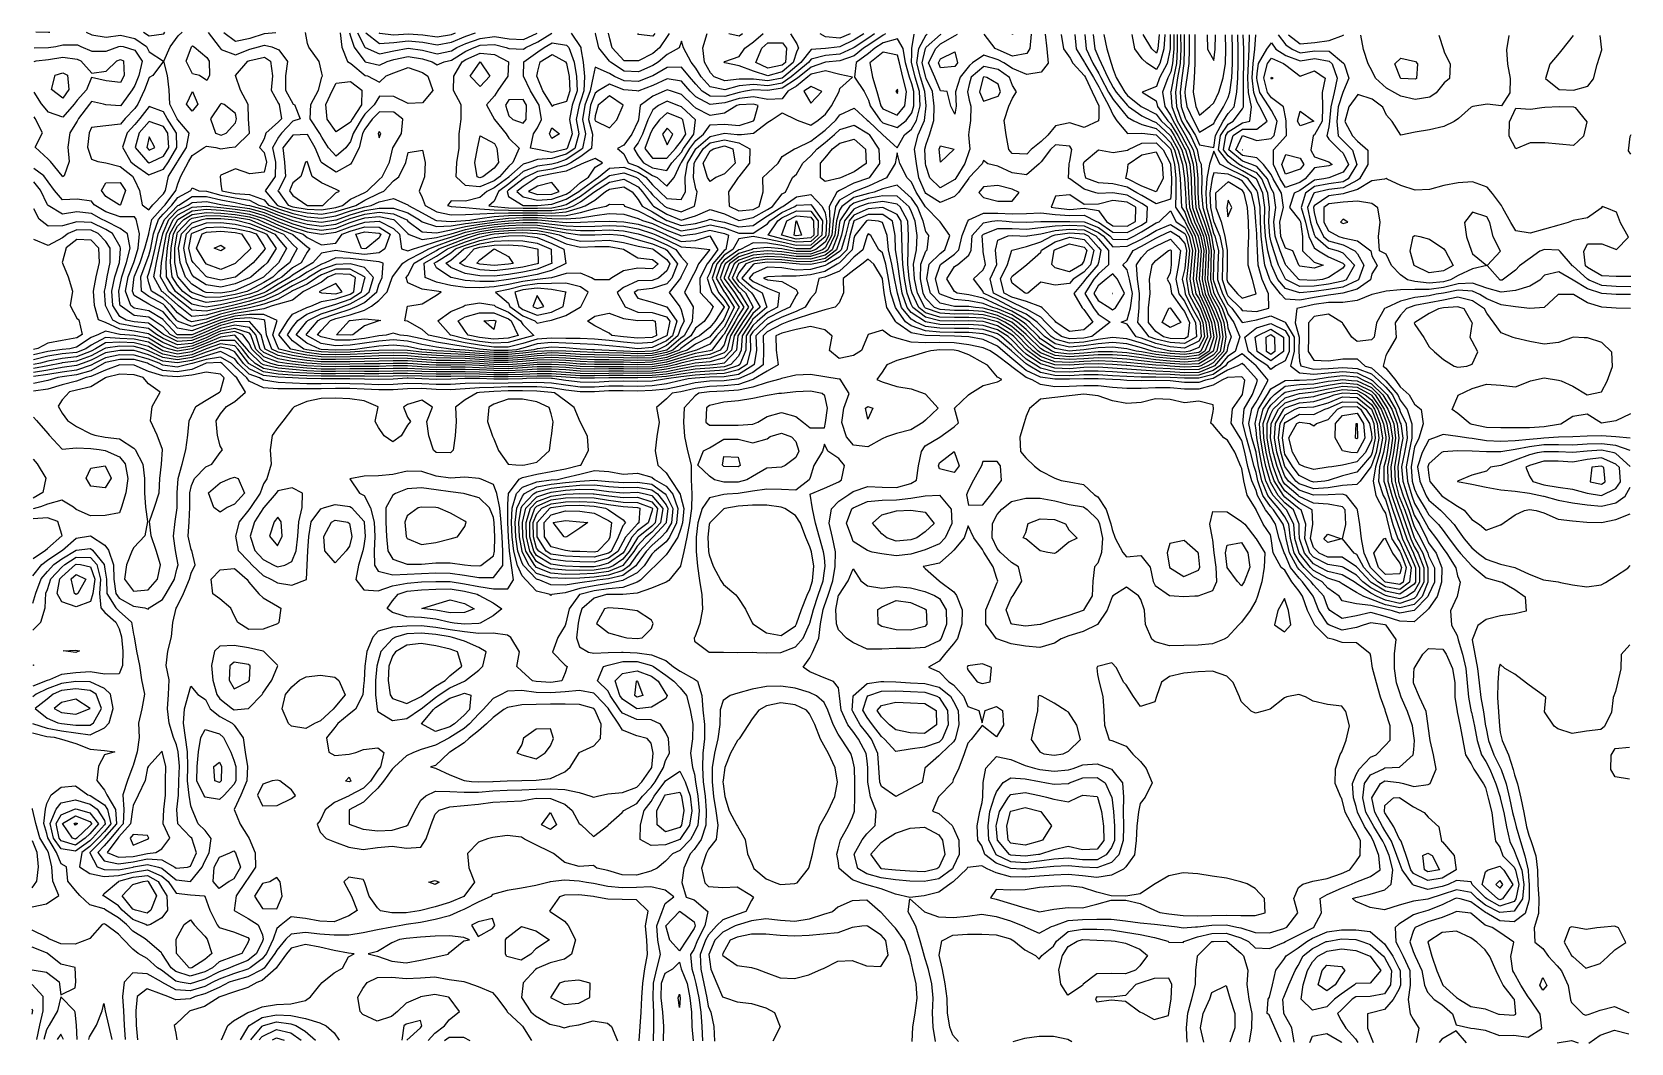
# Model space of a CAD drawing. Header units: metres. Extents: x -1670 to 1663, y -1053 to 1054.
import ezdxf

# ---------------------------------------------------------------- set-up
doc = ezdxf.new("R2010")
doc.units = ezdxf.units.M

msp = doc.modelspace()

# ---------------------------------------------------------------- linework, layer by layer
at = {"layer": 'CONTOUR_10p0'}
for points in [[(524.331, 1048.509), (527.496, 1018.518), (541.111, 988.503), (553.71, 967.179), (558.224, 958.479), (573.879, 928.46), (583.57, 912.909), (595.585, 898.426), (613.47, 876.311), (626.509, 868.371), (643.419, 860.672), (673.384, 852.123), (688.424, 838.244), (703.303, 823.633), (711.612, 808.207), (719.696, 778.205), (723.212, 748.213), (724.569, 718.226), (726.245, 688.238), (732.953, 678.378), (739.933, 658.223), (754.429, 628.206), (761.463, 598.206), (759.098, 568.228), (756.608, 538.25), (762.556, 512.512), (763.447, 508.25), (777.348, 478.234), (788.785, 448.224), (792.34, 425.781), (793.58, 418.229), (792.312, 413.235), (783.466, 388.269), (762.237, 374.173), (732.245, 371.104), (702.265, 373.181), (672.288, 376.137), (642.314, 380.737), (612.339, 385.182), (582.359, 387.319), (552.375, 387.217), (522.384, 384.712), (492.395, 382.623), (462.417, 385.792), (454.826, 389.025), (432.475, 404.166), (417.171, 419.096), (402.558, 433.52), (384.135, 449.155), (372.626, 456.379), (342.672, 469.893), (312.706, 477.92), (296.56, 479.341), (282.729, 481.494), (252.744, 481.403), (222.776, 488.506), (202.907, 509.54), (195.031, 539.542), (200.221, 569.514), (223.015, 592.371), (232.515, 599.423), (243.463, 629.382), (223.165, 657.89), (221.961, 659.415), (193.251, 688.377), (192.825, 689.466), (173.06, 719.495), (163.386, 740.782), (154.005, 749.523), (139.134, 779.541), (133.542, 801.692), (129.571, 779.563), (111.48, 749.621), (103.429, 746.315), (73.412, 732.137), (43.4, 720.176), (42.691, 719.795), (13.375, 703.066), (4.679, 689.898), (-0.019, 659.925), (-2.713, 629.948), (-16.837, 604.093), (-21.92, 600.008), (-46.852, 590.785), (-76.836, 591.141), (-106.811, 595.63), (-136.791, 597.521), (-166.783, 594.707), (-196.789, 585.139), (-215.718, 570.469), (-226.873, 541.983), (-227.388, 540.512), (-226.879, 539.645), (-205.63, 510.478), (-196.99, 497.61), (-185.953, 480.449), (-197.069, 463.111), (-203.968, 450.506), (-221.354, 420.562), (-227.195, 401.875), (-235.337, 390.61), (-257.226, 381.42), (-287.222, 376.927), (-317.224, 369.206), (-346.801, 360.882), (-347.228, 360.779), (-377.224, 356.228), (-407.21, 355.454), (-437.193, 356.174), (-467.178, 356.18), (-497.164, 355.893), (-527.146, 356.828), (-557.126, 359.255), (-587.106, 361.134), (-617.093, 360.502), (-647.083, 358.013), (-677.072, 356.201), (-707.056, 356.597), (-737.037, 358.491), (-767.019, 359.808), (-797.004, 359.725), (-826.989, 359.62), (-856.971, 361.025), (-875.068, 362.092), (-886.951, 362.856), (-916.936, 362.98), (-943.757, 362.249), (-946.923, 362.168), (-976.908, 361.863), (-1006.894, 361.631), (-1036.88, 361.105), (-1066.865, 361.233), (-1085.903, 362.574), (-1096.845, 363.442), (-1126.821, 367.346), (-1156.794, 372.409), (-1186.748, 385.85), (-1193.796, 392.805), (-1203.083, 422.81), (-1216.614, 438.038), (-1246.588, 442.781), (-1276.589, 436.005), (-1305.287, 423.044), (-1306.605, 422.447), (-1336.617, 410.635), (-1366.607, 408.587), (-1395.673, 423.25), (-1396.556, 424.203), (-1426.489, 446.974), (-1456.468, 449.728), (-1473.086, 453.411), (-1486.428, 460.581), (-1501.12, 483.459), (-1503.124, 513.448), (-1496.877, 543.418), (-1487.456, 573.381), (-1486.13, 591.193), (-1485.179, 603.36), (-1486.097, 605.718), (-1501.782, 633.382), (-1515.999, 641.931), (-1545.95, 656.631), (-1575.932, 658.368), (-1605.937, 649.445), (-1635.923, 649.016), (-1654.692, 663.716), (-1665.826, 685.055)], [(-991.156, 1051.992), (-976.154, 1021.973), (-975.399, 1020.961), (-945.444, 1007.797), (-915.444, 1014.497), (-885.447, 1019.586), (-855.472, 1015.395), (-825.503, 1008.092), (-795.503, 1014.547), (-783.911, 1021.533), (-765.483, 1029.875), (-735.474, 1040.288), (-705.481, 1043.914), (-675.507, 1039.189), (-645.524, 1038.183), (-616.641, 1051.133)], [(109.186, 1049.465), (104.122, 1047.256), (74.089, 1026.634), (63.635, 1019.586), (44.052, 1004.102), (14.043, 993.226), (-15.949, 990.483), (-18.027, 989.79), (-45.957, 980.25), (-70.975, 959.928), (-75.999, 955.682), (-106.028, 936.23), (-136.024, 931.459), (-166.006, 932.691), (-182.427, 930.2), (-196.002, 927.795), (-226.007, 919.055), (-255.991, 919.518), (-272.74, 930.407), (-285.918, 945.024), (-299.343, 960.452), (-315.821, 980.549), (-345.808, 979.652), (-375.833, 962.288), (-379.595, 960.637), (-405.846, 950.081), (-435.827, 951.972), (-455.622, 960.811), (-465.777, 966.933), (-495.732, 980.165), (-500.058, 960.913), (-506.575, 930.944), (-517.26, 900.985), (-522.392, 871.012), (-515.884, 841.014), (-522.322, 811.044), (-526.112, 808.203), (-556.144, 787.592), (-575.338, 781.182), (-586.151, 777.933), (-616.145, 773.858), (-646.156, 762.731), (-658.958, 751.39), (-676.199, 737.479), (-697.713, 721.494), (-706.268, 700.814), (-717.84, 691.556), (-706.292, 690.082), (-676.313, 687.534), (-646.33, 686.669), (-616.345, 686.679), (-586.358, 687.51), (-565.803, 691.208), (-556.357, 694.474), (-526.333, 711.457), (-512.995, 721.071), (-496.298, 733.645), (-471.072, 750.959), (-466.264, 754.885), (-436.267, 760.143), (-411.464, 750.822), (-406.31, 748.017), (-381.347, 720.769), (-376.403, 714.136), (-351.707, 690.717), (-346.479, 687.628), (-316.514, 678.963), (-288.934, 690.573), (-286.471, 704.01), (-283.296, 720.544), (-286.419, 726.516), (-291.256, 750.546), (-289.779, 780.527), (-286.282, 786.47), (-270.006, 810.465), (-256.214, 822.368), (-226.214, 829.16), (-196.245, 822.324), (-173.616, 810.244), (-174.208, 780.261), (-196.406, 751.996), (-198.01, 750.332), (-218.212, 720.394), (-216.556, 690.407), (-196.569, 681.24), (-166.578, 683.823), (-154.022, 690.263), (-145.478, 720.227), (-146.708, 750.214), (-136.418, 760.167), (-114.535, 780.124), (-106.355, 793.87), (-80.817, 810.031), (-76.33, 811.619), (-46.311, 826.25), (-28.567, 839.894), (-16.273, 849.309), (5.425, 869.8), (13.784, 881.021), (43.802, 895.134), (70.607, 869.65), (73.724, 867.692), (103.386, 839.591), (103.643, 839.191), (133.566, 812.184), (148.803, 839.487), (163.64, 851.204), (173.651, 869.413), (181.076, 899.38), (179.697, 929.367), (171.234, 959.371), (163.955, 988.122), (163.59, 989.372), (164.003, 1008.779), (164.253, 1019.354), (168.795, 1049.328)], [(-1425.529, 866.851), (-1446.496, 843.145), (-1454.819, 813.18), (-1429.146, 783.137), (-1425.726, 780.689), (-1420.23, 783.117), (-1395.709, 794.691), (-1384.27, 813.019), (-1386.307, 843.007), (-1395.567, 856.8), (-1425.529, 866.851)], [(-945.815, 846.169), (-948.231, 842.005), (-945.844, 833.31), (-942.493, 841.992), (-945.815, 846.169)], [(-1095.884, 783.375), (-1099.864, 782.384), (-1109.209, 752.421), (-1125.97, 739.361), (-1133.012, 722.491), (-1126.031, 712.547), (-1096.495, 692.424), (-1096.092, 692.359), (-1066.108, 691.907), (-1063.423, 692.348), (-1036.063, 718.376), (-1028.543, 722.252), (-1036.047, 725.226), (-1066.001, 738.973), (-1086.055, 752.368), (-1095.596, 782.374), (-1095.884, 783.375)], [(313.288, 731.134), (303.987, 719.194), (313.236, 708.392), (343.203, 700.773), (373.188, 700.894), (388.036, 719.001), (373.246, 725.93), (343.279, 733.901), (313.288, 731.134)], [(463.166, 711.305), (454.224, 688.865), (463.11, 686.987), (493.087, 683.51), (523.079, 686.551), (553.052, 681.421), (570.039, 658.614), (582.964, 649.939), (612.947, 649.249), (629.993, 658.476), (630.832, 688.458), (613.062, 699.107), (583.085, 702.657), (553.082, 694.659), (523.096, 693.934), (493.157, 713.925), (463.166, 711.305)], [(971.892, 271.209), (1001.88, 272.776), (1031.884, 281.173), (1061.897, 293.632), (1091.878, 291.946), (1121.806, 267.62), (1121.851, 267.555), (1133.501, 237.544), (1137.354, 207.551), (1131.572, 177.581), (1121.532, 148.583), (1120.7, 147.622), (1098.331, 117.69), (1091.461, 110.829), (1061.472, 109.008), (1031.475, 103.771), (1001.487, 102.087), (971.525, 111.931), (964.379, 117.999), (941.659, 148.035), (941.624, 148.093), (932.735, 178.039), (928.141, 208.033), (931.328, 238.01), (941.872, 255.954), (962.605, 267.921), (971.892, 271.209)], [(-587.824, 47.71), (-557.821, 55.81), (-527.837, 55.242), (-497.862, 51.212), (-467.911, 36.08), (-461.752, 31.321), (-465.041, 1.345), (-468.006, -5.204), (-491.387, -28.579), (-498.048, -30.391), (-528.03, -29.069), (-543.643, -28.459), (-558.01, -27.038), (-587.977, -19.381), (-601.708, 1.658), (-602.193, 31.643), (-587.824, 47.71)], [(1151.172, -0.973), (1151.457, -2.367), (1166.005, -32.384), (1181.037, -52.978), (1184.547, -62.41), (1180.986, -75.087), (1150.998, -76.55), (1136.469, -62.3), (1126.838, -32.294), (1147.481, -2.358), (1151.172, -0.973)]]:
    msp.add_lwpolyline(points, dxfattribs=at)
at = {"layer": 'CONTOUR_10p5'}
for points in [[(-545.888, 1050.97), (-525.969, 1020.941), (-525.629, 1018.557), (-521.053, 990.945), (-518.074, 960.955), (-519.487, 930.974), (-525.875, 911.34), (-529.578, 901.013), (-535.716, 871.043), (-530.247, 841.047), (-538.562, 811.082), (-556.118, 798.666), (-586.124, 789.838), (-616.113, 788.104), (-633.944, 781.316), (-646.121, 777.863), (-675.962, 751.429), (-676.167, 751.263), (-706.203, 729.193), (-721.591, 721.549), (-736.235, 708.587), (-766.236, 701.317), (-796.22, 702.05), (-803.4, 691.753), (-796.247, 689.966), (-766.268, 687.587), (-736.289, 684.951), (-706.308, 683.073), (-676.326, 681.993), (-646.341, 681.723), (-616.356, 681.752), (-586.371, 681.915), (-556.377, 686.112), (-541.407, 691.152), (-526.361, 699.462), (-496.433, 721.033), (-496.326, 721.113), (-466.297, 740.378), (-436.297, 747.173), (-406.35, 730.634), (-397.345, 720.806), (-376.452, 692.778), (-374.333, 690.769), (-346.509, 674.329), (-316.554, 661.324), (-286.548, 670.468), (-256.533, 683.818), (-226.569, 674.709), (-196.616, 660.804), (-166.617, 666.911), (-136.593, 683.85), (-126.527, 690.2), (-106.533, 716.556), (-99.579, 720.122), (-84.699, 750.072), (-76.454, 757.62), (-63.398, 780.007), (-46.382, 795.414), (-33.39, 809.922), (-16.332, 823.638), (2.725, 839.823), (13.714, 850.23), (43.72, 859.585), (73.662, 841.054), (75.138, 839.656), (95.358, 809.626), (96.484, 779.639), (75.015, 749.705), (73.451, 748.942), (43.442, 738.496), (13.422, 723.4), (7.787, 719.875), (-8.117, 689.928), (-6.899, 659.941), (-8.951, 629.962), (-16.81, 615.575), (-36.14, 600.041), (-46.84, 596.083), (-76.824, 596.355), (-100.787, 600.189), (-106.797, 601.497), (-136.774, 604.838), (-166.767, 601.524), (-169.009, 600.346), (-196.773, 592.269), (-224.873, 570.49), (-226.819, 565.52), (-235.566, 540.531), (-226.91, 525.803), (-215.763, 510.501), (-197.025, 482.592), (-195.661, 480.471), (-197.035, 478.328), (-212.251, 450.525), (-227.144, 424.174), (-230.239, 420.582), (-253.138, 390.651), (-257.209, 388.942), (-287.206, 383.602), (-317.211, 375.024), (-347.217, 365.758), (-376.23, 360.949), (-377.213, 360.8), (-407.2, 359.978), (-437.183, 360.747), (-467.168, 360.8), (-497.153, 360.634), (-515.262, 361.268), (-527.135, 361.71), (-557.114, 364.156), (-587.095, 365.872), (-617.082, 365.099), (-647.073, 362.431), (-659.402, 361.598), (-677.062, 360.438), (-707.046, 360.879), (-719.676, 361.736), (-737.027, 362.891), (-767.008, 364.286), (-796.993, 364.427), (-826.978, 364.491), (-856.959, 366.114), (-886.939, 368.211), (-916.923, 368.547), (-946.91, 367.717), (-976.896, 367.128), (-1006.882, 366.634), (-1036.869, 366.032), (-1066.853, 366.323), (-1096.832, 369.016), (-1126.807, 373.477), (-1156.778, 379.383), (-1183.712, 392.782), (-1186.713, 401.55), (-1192.274, 422.785), (-1216.586, 450.147), (-1246.573, 449.546), (-1276.576, 441.737), (-1306.59, 428.838), (-1319.778, 423.077), (-1336.604, 416.459), (-1366.59, 415.663), (-1381.567, 423.218), (-1396.521, 439.37), (-1416.831, 453.283), (-1426.461, 459.182), (-1456.438, 462.959), (-1485.799, 483.424), (-1486.367, 487.527), (-1488.672, 513.415), (-1486.285, 523.405), (-1482.109, 543.384), (-1472.36, 573.346), (-1465.232, 603.314), (-1470.806, 633.311), (-1486.009, 644.234), (-1515.959, 659.299), (-1524.747, 663.419), (-1545.907, 675.684), (-1575.885, 678.859), (-1605.881, 674.042), (-1635.826, 691.814), (-1637.086, 693.66), (-1651.566, 723.677), (-1665.698, 741.294)], [(-1437.145, 1053.013), (-1425.121, 1045.299), (-1395.126, 1049.855), (-1392.82, 1052.912)], [(-1269.535, 1052.629), (-1245.234, 1034.653), (-1215.235, 1040.711), (-1185.228, 1050.33), (-1161.388, 1052.382)], [(-1008.183, 1052.031), (-1005.334, 1042.784), (-998.117, 1022.024), (-975.899, 991.989), (-975.467, 991.617), (-945.499, 984.175), (-929.176, 991.882), (-915.486, 996.141), (-885.486, 1002.455), (-855.513, 997.392), (-835.81, 991.668), (-825.555, 985.386), (-810.877, 991.61), (-795.548, 994.941), (-765.52, 1013.873), (-748.022, 1021.45), (-735.507, 1025.87), (-705.519, 1027.216), (-681.307, 1021.297), (-675.553, 1018.922), (-645.571, 1017.789), (-640.687, 1021.204), (-615.551, 1033.084), (-586.268, 1051.063)], [(86.012, 1049.518), (74.123, 1041.258), (44.092, 1021.116), (41.063, 1019.638), (14.076, 1007.607), (-15.916, 1004.819), (-45.919, 996.779), (-51.503, 989.867), (-75.967, 969.602), (-87.11, 959.965), (-106.004, 946.924), (-136.001, 941.444), (-165.98, 943.888), (-195.971, 941.559), (-225.975, 933.029), (-255.946, 939.406), (-275.114, 960.397), (-285.842, 977.827), (-295.807, 990.428), (-311.573, 1020.448), (-315.698, 1034.249), (-320.76, 1020.47), (-345.746, 1006.573), (-364.901, 990.587), (-375.783, 983.873), (-405.799, 970.716), (-435.781, 971.735), (-463.96, 990.814), (-465.718, 992.71), (-488.28, 1020.854), (-495.571, 1050.252), (-496.046, 1050.856)], [(503.564, 1048.557), (506.711, 1018.566), (523.778, 990.096), (524.499, 988.541), (542.293, 958.516), (553.645, 939.104), (559.165, 928.493), (575.335, 898.472), (583.495, 880.281), (591.599, 868.451), (613.392, 842.291), (643.377, 842.675), (673.354, 839.086), (674.231, 838.277), (703.271, 809.76), (704.098, 808.224), (711.491, 778.224), (714.225, 748.233), (714.555, 718.249), (713.384, 688.268), (732.91, 659.566), (733.37, 658.238), (748.141, 628.22), (755.163, 598.22), (752.704, 568.242), (749.99, 538.265), (756.204, 508.267), (762.52, 497.26), (771.323, 478.248), (782.755, 448.238), (786.999, 418.245), (774.733, 388.289), (762.25, 380.001), (732.257, 376.286), (702.277, 378.318), (672.3, 381.633), (642.328, 386.899), (631.357, 388.619), (612.359, 393.638), (582.381, 396.653), (552.393, 395.383), (522.399, 391.247), (498.853, 388.924), (492.408, 388.469), (488.242, 388.948), (462.436, 393.912), (432.498, 414.365), (427.674, 419.071), (402.581, 443.839), (396.351, 449.127), (372.643, 464.007), (342.687, 476.583), (332.74, 479.257), (312.729, 487.978), (282.757, 493.73), (252.778, 495.914), (222.82, 507.532), (220.963, 509.498), (213.255, 539.5), (222.958, 567.569), (224.107, 569.459), (252.996, 590.856), (262.118, 599.355), (268.709, 629.324), (280.521, 659.28), (283.144, 661.969), (313.161, 675.976), (343.147, 676.391), (373.128, 674.594), (403.115, 675.703), (433.102, 676.647), (463.078, 673.006), (493.058, 670.966), (523.045, 671.98), (548.617, 658.664), (552.996, 656.997), (582.933, 636.461), (612.916, 635.578), (642.937, 651.417), (653.936, 658.421), (655.281, 688.402), (643.041, 696.514), (613.095, 713.562), (583.164, 718.552), (583.122, 718.561), (582.902, 718.552), (553.134, 717.16), (547.798, 718.633), (523.17, 725.935), (493.234, 747.468), (490.521, 748.749), (491.785, 778.73), (493.32, 784.748), (497.622, 808.7), (493.391, 815.647), (463.412, 818.172), (453.152, 808.802), (433.347, 783.224), (429.062, 778.874), (403.299, 755.769), (373.325, 760.277), (343.371, 773.768), (322.39, 779.12), (313.414, 785.867), (310.9, 779.146), (283.348, 750.385), (282.597, 749.227), (261.502, 719.292), (253.271, 710.627), (223.259, 698.52), (193.317, 717.185), (191.828, 719.452), (178.437, 749.467), (173.615, 779.462), (169.672, 809.455), (176.898, 839.422), (190.095, 869.376), (193.717, 899.351), (191.075, 929.341), (182.149, 959.345), (174.648, 989.347), (178.404, 1019.322), (194.078, 1047.878), (195.653, 1049.266)], [(313.815, 959.96), (312.742, 959.045), (305.241, 929.078), (313.698, 909.34), (343.707, 919.828), (348.989, 928.978), (343.764, 944.645), (320.099, 959.028), (313.815, 959.96)], [(-675.797, 912.489), (-682.659, 901.364), (-675.874, 879.159), (-667.529, 871.345), (-645.925, 863.336), (-640.044, 871.282), (-639.323, 901.265), (-645.812, 912.609), (-675.797, 912.489)], [(-1425.457, 898.498), (-1444.902, 873.126), (-1455.528, 860.893), (-1471.602, 843.202), (-1481.224, 813.24), (-1463.649, 783.216), (-1455.72, 776.902), (-1425.783, 755.998), (-1395.77, 767.954), (-1385.289, 783.037), (-1367.885, 812.981), (-1368.344, 842.966), (-1387.576, 872.995), (-1395.498, 887.041), (-1425.457, 898.498)], [(-945.721, 887.084), (-960.502, 872.017), (-975.788, 851.212), (-981.173, 842.08), (-987.975, 812.112), (-1002.721, 782.161), (-1005.941, 778.107), (-1035.964, 761.372), (-1065.905, 780.868), (-1066.821, 782.308), (-1079.674, 812.322), (-1095.755, 839.747), (-1125.742, 838.78), (-1146.664, 812.475), (-1143.52, 782.484), (-1141.464, 752.495), (-1155.99, 724.052), (-1157.021, 722.546), (-1155.996, 721.277), (-1135.696, 692.513), (-1126.084, 689.592), (-1096.11, 684.439), (-1066.128, 683.092), (-1036.132, 688.074), (-1022.346, 692.254), (-1006.108, 704.967), (-976.09, 719.46), (-970.879, 722.12), (-946.044, 745.989), (-940.18, 752.034), (-924.899, 781.983), (-917.374, 811.95), (-915.903, 814.367), (-899.256, 841.893), (-896.875, 871.871), (-915.738, 886.388), (-945.721, 887.084)], [(-226.244, 816.127), (-208.807, 810.325), (-204.479, 780.331), (-226.378, 757.834), (-244.754, 750.439), (-256.4, 741.769), (-261.812, 750.478), (-270.814, 780.483), (-256.252, 805.81), (-249.538, 810.418), (-226.244, 816.127)], [(1031.857, 269.645), (1061.873, 283.147), (1091.856, 282.605), (1110.338, 267.581), (1121.766, 250.151), (1126.653, 237.56), (1129.967, 207.569), (1123.705, 177.599), (1121.585, 171.474), (1100.962, 147.668), (1091.52, 136.659), (1061.517, 128.807), (1031.51, 119.003), (1025.059, 117.859), (1001.519, 115.82), (994.846, 117.929), (971.565, 129.285), (957.597, 147.998), (941.683, 173.962), (940.479, 178.021), (936.297, 208.015), (940.674, 237.988), (941.835, 239.965), (971.86, 257.161), (1001.843, 256.752), (1024.906, 267.778), (1031.857, 269.645)], [(-557.866, 35.807), (-527.888, 32.95), (-510.961, 31.434), (-527.918, 19.837), (-555.305, 1.551), (-557.945, 1.272), (-560.782, 1.564), (-583.467, 31.6), (-557.866, 35.807)]]:
    msp.add_lwpolyline(points, dxfattribs=at)
at = {"layer": 'CONTOUR_11p0'}
for points in [[(-1302.748, 1052.705), (-1279.393, 1022.668), (-1275.259, 1017.198), (-1245.3, 1006.147), (-1215.288, 1017.509), (-1197.764, 1022.481), (-1185.283, 1026.19), (-1169.52, 1022.416), (-1155.321, 1016.343), (-1137.403, 992.359), (-1141.37, 962.384), (-1141.58, 932.4), (-1125.594, 903.374), (-1122.847, 902.373), (-1110.724, 872.361), (-1125.676, 867.766), (-1149.861, 842.466), (-1155.737, 834.704), (-1168.248, 812.524), (-1162.25, 782.527), (-1163.134, 752.544), (-1183.998, 722.608), (-1158.506, 692.566), (-1156.064, 691.648), (-1126.1, 682.484), (-1096.129, 676.52), (-1066.149, 674.277), (-1036.152, 679.37), (-1006.145, 688.798), (-994.402, 692.19), (-976.128, 703.103), (-946.108, 717.943), (-936.323, 722.041), (-916.065, 743.287), (-904.806, 751.953), (-890.548, 781.904), (-885.944, 802.689), (-855.948, 807.569), (-850.344, 781.812), (-851.856, 751.832), (-856.101, 740.891), (-862.419, 721.872), (-856.174, 709.008), (-850.426, 691.86), (-826.257, 679.101), (-796.288, 672.445), (-766.3, 673.511), (-736.312, 675.033), (-706.324, 676.065), (-676.339, 676.452), (-646.353, 676.777), (-616.368, 676.826), (-586.384, 676.32), (-556.393, 678.784), (-526.387, 687.89), (-516.914, 691.096), (-496.368, 703.012), (-474.179, 720.982), (-466.33, 726.014), (-436.334, 730.854), (-418.864, 720.855), (-406.409, 704.66), (-397.707, 690.822), (-376.483, 678.889), (-346.54, 661.03), (-345.833, 660.719), (-316.579, 650.327), (-286.584, 654.772), (-263.78, 660.531), (-256.578, 663.892), (-245.634, 660.489), (-226.609, 657.02), (-196.646, 647.448), (-166.655, 650.435), (-153.026, 660.277), (-136.624, 670.232), (-106.596, 689.32), (-104.818, 690.15), (-76.563, 709.932), (-46.567, 714.951), (-23.155, 689.962), (-16.67, 676.767), (-13.779, 659.957), (-15.189, 629.976), (-16.784, 627.057), (-46.827, 601.941), (-76.811, 601.993), (-106.781, 608.619), (-136.755, 613.45), (-166.737, 614.372), (-193.31, 600.401), (-196.757, 599.399), (-226.79, 578.38), (-233.622, 570.51), (-243.744, 540.549), (-226.942, 511.96), (-225.896, 510.524), (-205.97, 480.495), (-220.534, 450.544), (-227.11, 438.909), (-242.877, 420.611), (-257.177, 402.836), (-284.77, 390.724), (-287.191, 390.277), (-317.197, 380.842), (-347.205, 370.738), (-377.202, 365.421), (-407.189, 364.556), (-437.172, 365.425), (-467.156, 365.651), (-497.141, 365.67), (-527.124, 366.777), (-557.103, 369.029), (-587.085, 370.597), (-617.072, 369.657), (-647.063, 366.783), (-677.053, 364.66), (-707.037, 365.079), (-737.017, 367.087), (-766.998, 368.628), (-796.982, 369.077), (-826.966, 369.434), (-856.947, 371.255), (-886.927, 373.567), (-916.911, 374.113), (-946.897, 373.271), (-976.884, 372.408), (-1006.871, 371.642), (-1036.858, 370.978), (-1066.841, 371.471), (-1096.819, 374.59), (-1126.793, 379.607), (-1156.762, 386.357), (-1169.612, 392.75), (-1180.598, 422.759), (-1184.682, 452.752), (-1186.594, 453.615), (-1216.568, 458.121), (-1246.559, 455.795), (-1256.914, 452.917), (-1276.563, 447.468), (-1306.575, 435.304), (-1334.488, 423.11), (-1336.59, 422.284), (-1366.574, 422.739), (-1367.46, 423.186), (-1395.338, 453.234), (-1396.486, 454.628), (-1426.43, 472.741), (-1456.402, 478.394), (-1463.547, 483.374), (-1474.516, 513.383), (-1469.485, 543.356), (-1457.547, 573.313), (-1456.176, 577.651), (-1448.382, 603.276), (-1445.406, 633.253), (-1452.565, 663.254), (-1455.968, 668.589), (-1485.954, 668.186), (-1515.914, 679.113), (-1539.87, 693.437), (-1545.849, 701.203), (-1575.824, 705.546), (-1605.812, 704.102), (-1622.918, 723.611), (-1635.712, 741.609), (-1644.703, 753.645), (-1665.634, 769.344)], [(-1661.682, 1053.527), (-1635.001, 1052.857), (-1632.313, 1053.459)], [(-1556.783, 1053.287), (-1545.057, 1047.637), (-1515.083, 1042.429), (-1485.087, 1047.189), (-1455.118, 1040.266), (-1431.295, 1023.015), (-1425.196, 1012.415), (-1395.775, 992.95), (-1417.804, 963.016), (-1425.318, 959.052), (-1434.973, 933.071), (-1448.766, 903.119), (-1455.452, 894.244), (-1475.483, 873.196), (-1485.511, 861.829), (-1515.506, 857.689), (-1545.498, 854.486), (-1550.314, 843.382), (-1554.272, 813.407), (-1545.648, 788.923), (-1532.352, 783.373), (-1515.681, 781.02), (-1485.713, 773.341), (-1460.128, 753.224), (-1455.792, 745.635), (-1445.248, 723.205), (-1439.887, 693.209), (-1425.95, 682.941), (-1417.598, 693.158), (-1395.889, 716.131), (-1391.174, 723.082), (-1385.08, 753.052), (-1366.609, 782.994), (-1365.747, 784.503), (-1347.789, 812.935), (-1342.381, 842.907), (-1365.551, 870.267), (-1367.236, 872.948), (-1382.195, 902.966), (-1383.671, 932.954), (-1387.394, 962.947), (-1394.973, 992.948), (-1381.707, 1022.902), (-1365.15, 1045.735), (-1356.656, 1052.829)], [(-1027.663, 1052.075), (-1024.2, 1022.083), (-1012.089, 992.072), (-1005.46, 987.822), (-975.532, 963.222), (-970.235, 961.992), (-945.579, 949.03), (-931.328, 961.902), (-915.549, 968.59), (-885.538, 979.814), (-855.578, 969.116), (-844.426, 961.703), (-834.174, 931.696), (-855.722, 905.993), (-885.711, 904.384), (-915.663, 919.069), (-945.646, 920.014), (-956.263, 901.991), (-975.718, 882.116), (-982.849, 872.068), (-1000.6, 842.125), (-1005.832, 825.62), (-1015.716, 812.175), (-1035.888, 794.828), (-1051.775, 812.258), (-1065.782, 834.634), (-1069.541, 842.283), (-1089.878, 872.313), (-1088.632, 902.295), (-1072.51, 932.242), (-1065.496, 959.336), (-1064.514, 962.208), (-1065.476, 967.939), (-1071.107, 992.207), (-1092.919, 1022.241), (-1095.319, 1029.872), (-1099.872, 1052.241)], [(-341.623, 1050.501), (-345.66, 1044.262), (-361.86, 1020.564), (-375.726, 1008.779), (-405.747, 993.27), (-435.731, 993.715), (-460.62, 1020.791), (-465.611, 1039.327), (-468.079, 1050.792)], [(63.689, 1049.57), (44.128, 1036.864), (14.11, 1022.614), (-9.533, 1019.754), (-15.883, 1019.156), (-45.873, 1016.8), (-67.601, 989.904), (-75.936, 982.999), (-102.528, 960), (-105.979, 957.618), (-135.978, 951.43), (-165.955, 955.085), (-195.939, 955.486), (-225.932, 951.703), (-248.002, 960.334), (-255.879, 968.201), (-268.177, 990.365), (-271.546, 1020.356), (-262.516, 1050.32)], [(-217.231, 1050.216), (-195.732, 1045.472), (-188.654, 1050.15)], [(475.553, 1048.621), (479.937, 1018.627), (493.814, 999.061), (499.281, 988.599), (523.713, 962.007), (525.76, 958.554), (539.743, 928.538), (553.554, 899.517), (554.008, 898.522), (553.5, 875.953), (552.718, 868.541), (523.466, 854.59), (493.503, 863.932), (463.505, 858.279), (447.756, 838.799), (433.445, 825.724), (413.026, 808.895), (403.399, 799.147), (373.417, 800.152), (366.349, 809.002), (360.275, 839), (356.599, 868.992), (365.914, 898.955), (373.682, 915.326), (382.195, 928.901), (373.744, 942.287), (367.667, 958.918), (343.835, 975.421), (313.864, 981.448), (287.694, 959.102), (283.794, 944.4), (279.762, 929.137), (283.718, 911.394), (287.229, 899.136), (286.294, 869.154), (283.578, 850.36), (282.182, 839.18), (283.518, 824.264), (284.998, 809.189), (283.475, 805.668), (274.334, 779.23), (255.546, 749.289), (253.354, 746.444), (223.328, 728.574), (201.453, 749.414), (193.451, 775.307), (192.801, 779.418), (190.791, 809.406), (193.554, 820.088), (200.543, 839.368), (209.947, 869.33), (210.556, 899.312), (207.014, 929.304), (193.868, 956.652), (193.064, 959.32), (185.661, 989.321), (192.555, 1019.289), (194.018, 1021.955), (224.064, 1048.606), (225.029, 1049.198)], [(-765.56, 996.21), (-735.546, 1009.145), (-705.566, 1006.971), (-676.601, 991.302), (-678.05, 961.322), (-698.906, 931.385), (-705.764, 920.447), (-722.53, 901.456), (-706.07, 871.434), (-705.877, 871.303), (-681.445, 841.393), (-675.981, 832.279), (-654.566, 811.348), (-667.26, 781.393), (-676.115, 774.046), (-695.225, 751.473), (-706.17, 743.433), (-736.184, 730.736), (-766.162, 733.978), (-785.759, 751.68), (-783.917, 781.66), (-779.647, 811.634), (-779.379, 841.618), (-775.025, 871.592), (-775.013, 901.576), (-791.394, 931.598), (-790.574, 961.58), (-772.866, 991.523), (-765.56, 996.21)], [(-585.571, 1030.661), (-555.596, 1026.258), (-551.158, 1020.999), (-539.706, 990.988), (-534.689, 960.993), (-533.636, 931.006), (-543.82, 901.046), (-549.227, 871.074), (-544.194, 841.079), (-554.146, 811.117), (-556.093, 809.741), (-586.094, 802.688), (-616.066, 808.376), (-630.722, 811.293), (-624.714, 841.263), (-615.961, 854.199), (-608.017, 871.209), (-612.327, 901.203), (-615.84, 906.714), (-630.79, 931.229), (-645.035, 961.246), (-644.63, 991.229), (-615.598, 1012.522), (-602.468, 1021.116), (-585.571, 1030.661)], [(-1275.517, 904.649), (-1277.468, 902.727), (-1297.811, 872.789), (-1287.037, 842.78), (-1275.668, 838.886), (-1265.028, 842.73), (-1245.624, 864.308), (-1243.112, 872.664), (-1245.581, 883.414), (-1269.226, 902.708), (-1275.517, 904.649)], [(13.649, 822.002), (43.652, 830.011), (67.633, 809.689), (68.691, 779.703), (43.496, 762.014), (15.506, 749.841), (13.481, 749.131), (-16.519, 742.323), (-26.284, 749.937), (-26.529, 779.922), (-16.406, 791.545), (-1.162, 809.848), (13.649, 822.002)], [(643.33, 821.944), (673.316, 822.754), (688.141, 808.261), (703.199, 778.601), (703.287, 778.242), (705.238, 748.254), (704.542, 718.272), (703.03, 705.224), (673.022, 695.259), (643.078, 712.77), (632.751, 718.437), (613.133, 730.077), (583.166, 737.535), (553.185, 739.219), (526.895, 748.665), (523.258, 764.339), (521.703, 778.661), (523.301, 782.847), (553.343, 807.727), (583.316, 802.663), (613.311, 807.03), (615.4, 808.429), (643.33, 821.944)], [(343.11, 660.495), (360.933, 659.096), (373.09, 658.232), (403.073, 657.391), (433.061, 658.793), (447.335, 658.897), (463.046, 659.026), (471.64, 658.841), (493.03, 658.562), (523.013, 657.981), (552.971, 646.358), (576.905, 628.615), (582.899, 621.909), (612.883, 621.541), (626.542, 628.5), (642.903, 636.892), (672.932, 655.816), (679.226, 658.363), (702.975, 681.14), (714.837, 658.281), (732.879, 646.448), (741.854, 628.235), (748.863, 598.235), (746.31, 568.257), (743.373, 538.28), (748.739, 508.284), (762.491, 484.324), (765.297, 478.262), (776.724, 448.252), (780.334, 418.26), (765.999, 388.309), (762.264, 385.829), (732.269, 381.468), (702.289, 383.455), (672.313, 387.13), (664.544, 388.543), (642.348, 395.703), (612.383, 404.078), (582.404, 406.704), (552.414, 404.175), (522.418, 399.347), (492.428, 396.904), (462.459, 403.763), (440.268, 419.042), (432.527, 426.986), (409.958, 449.096), (402.606, 454.466), (372.661, 471.635), (354.072, 479.208), (342.707, 485.271), (312.754, 498.855), (282.785, 505.965), (258.78, 509.411), (252.816, 512.806), (236.831, 539.446), (252.936, 564.638), (259.833, 569.376), (282.976, 588.895), (287.529, 599.297), (289.473, 629.276), (313.116, 656.263), (330.828, 659.165), (343.11, 660.495)], [(582.639, 508.827), (582.437, 508.667), (582.638, 508.548), (582.722, 508.666), (582.639, 508.827)], [(1061.849, 272.662), (1091.835, 273.264), (1098.793, 267.608), (1118.059, 237.58), (1121.689, 216.715), (1122.58, 207.586), (1121.658, 203.262), (1109.25, 177.633), (1091.568, 157.685), (1061.568, 150.865), (1039.521, 147.809), (1031.574, 146.744), (1001.579, 141.901), (982.503, 147.941), (971.618, 152.154), (957.615, 177.982), (949.729, 207.984), (966.504, 237.929), (971.822, 240.971), (993.2, 237.867), (1001.789, 233.273), (1007.574, 237.834), (1031.803, 246.035), (1050.995, 267.718), (1061.849, 272.662)]]:
    msp.add_lwpolyline(points, dxfattribs=at)
at = {"layer": 'CONTOUR_11p5'}
for points in [[(-371.757, 1050.571), (-375.643, 1044.943), (-405.62, 1048.59), (-406.804, 1050.651)], [(-88.678, 1049.92), (-75.83, 1028.905), (-72.11, 1019.898), (-75.865, 1013.905), (-83.538, 989.94), (-105.949, 970.614), (-135.953, 962.215), (-165.916, 971.893), (-195.875, 983.01), (-225.846, 989.297), (-226.821, 990.27), (-225.84, 991.722), (-195.83, 1002.726), (-183.693, 1020.155), (-165.776, 1032.956), (-146.022, 1050.052)], [(35.621, 1049.634), (14.152, 1040.925), (-15.826, 1043.727), (-27.183, 1049.779)], [(442.202, 1048.698), (445.206, 1018.707), (447.871, 988.717), (433.777, 969.976), (403.781, 964.984), (373.825, 977.572), (355.684, 988.93), (343.881, 995.444), (313.919, 1005.007), (290.628, 989.08), (283.884, 983.657), (264.471, 959.156), (254.819, 929.194), (256.204, 899.207), (253.666, 882.198), (245.608, 899.232), (237.376, 929.234), (223.793, 930.899), (212.036, 959.277), (199.04, 989.29), (213.727, 1019.24), (224.018, 1028.576), (254.043, 1046.1), (259.293, 1049.119)], [(-1665.06, 1020.545), (-1635.073, 1021.184), (-1620.179, 1023.447), (-1605.075, 1026.552), (-1575.09, 1026.8), (-1567.699, 1023.327), (-1545.134, 1013.9), (-1515.15, 1013.396), (-1488.835, 1023.147), (-1485.14, 1024.251), (-1479.41, 1023.126), (-1455.174, 1015.806), (-1440.053, 993.051), (-1446.688, 963.082), (-1455.342, 942.374), (-1460.684, 933.13), (-1482.203, 903.195), (-1485.424, 899.802), (-1515.404, 902.107), (-1520.457, 903.283), (-1545.375, 908.432), (-1549.951, 903.35), (-1572.822, 873.418), (-1575.453, 867.936), (-1590.786, 843.475), (-1595.048, 813.5), (-1592.302, 783.51), (-1602.342, 753.549), (-1605.703, 752.04), (-1606.683, 753.559), (-1631.155, 783.599), (-1635.604, 788.685), (-1662.802, 813.655), (-1647.673, 843.605), (-1662.953, 873.624), (-1665.389, 876.57)], [(-1215.341, 994.451), (-1185.341, 1000.874), (-1172.643, 992.439), (-1168.295, 962.445), (-1171.046, 932.467), (-1155.577, 904.581), (-1154.525, 902.445), (-1149.902, 872.451), (-1155.664, 866.408), (-1182.582, 842.541), (-1185.73, 830.964), (-1195.719, 812.587), (-1185.796, 802.34), (-1180.669, 782.569), (-1185.89, 761.284), (-1215.883, 757.703), (-1245.844, 768.259), (-1275.859, 755.288), (-1277.793, 752.807), (-1275.902, 736.393), (-1274.16, 722.814), (-1245.961, 717.255), (-1215.981, 714.963), (-1186.022, 703.636), (-1176.419, 692.607), (-1156.079, 684.962), (-1126.116, 675.375), (-1096.147, 668.6), (-1066.169, 665.462), (-1036.172, 670.667), (-1006.163, 680.859), (-976.158, 689.587), (-962.507, 692.117), (-946.151, 699.41), (-916.149, 706.595), (-886.195, 693.444), (-885.212, 691.94), (-856.248, 676.525), (-828.969, 661.827), (-826.299, 660.816), (-796.32, 658.462), (-766.33, 660.704), (-756.986, 661.662), (-736.334, 665.115), (-706.34, 669.056), (-676.351, 670.911), (-646.364, 671.832), (-616.379, 671.899), (-586.397, 670.724), (-556.41, 671.456), (-526.412, 677.283), (-496.407, 686.058), (-472.837, 690.995), (-466.402, 694.735), (-436.419, 693.916), (-434.486, 690.907), (-406.464, 680.932), (-376.514, 665.774), (-368.126, 660.771), (-346.563, 650.77), (-316.604, 639.592), (-286.609, 643.949), (-256.607, 651.548), (-226.636, 645.389), (-196.677, 634.244), (-166.692, 634.239), (-136.662, 653.684), (-132.152, 660.229), (-106.622, 677.704), (-80.076, 690.093), (-76.603, 692.524), (-46.615, 694.223), (-42.665, 690.007), (-22.083, 659.976), (-23.232, 629.995), (-46.809, 609.502), (-76.796, 608.746), (-106.765, 615.74), (-136.735, 622.063), (-166.708, 627.219), (-196.703, 622.789), (-209.196, 600.438), (-226.767, 588.379), (-242.261, 570.53), (-251.922, 540.568), (-239.202, 510.555), (-226.978, 496.515), (-216.379, 480.519), (-227.071, 455.656), (-230.509, 450.567), (-255.514, 420.64), (-257.141, 418.618), (-287.162, 402.987), (-304.198, 390.768), (-317.184, 386.66), (-347.194, 375.717), (-377.192, 370.044), (-407.179, 369.15), (-437.161, 370.111), (-467.145, 370.522), (-497.13, 370.747), (-527.112, 371.844), (-557.092, 373.902), (-587.074, 375.323), (-617.061, 374.216), (-647.053, 371.135), (-677.043, 368.878), (-707.027, 369.259), (-737.007, 371.282), (-766.989, 372.969), (-796.972, 373.727), (-826.955, 374.376), (-856.935, 376.396), (-886.915, 378.923), (-916.898, 379.68), (-946.885, 378.825), (-976.872, 377.688), (-1006.86, 376.65), (-1036.846, 375.925), (-1066.83, 376.619), (-1096.806, 380.164), (-1126.779, 385.738), (-1154.586, 392.715), (-1156.742, 395.39), (-1167.987, 422.73), (-1158.84, 452.693), (-1186.567, 465.2), (-1216.553, 464.921), (-1246.545, 461.537), (-1276.55, 453.221), (-1277.248, 452.964), (-1306.561, 441.771), (-1336.57, 431.043), (-1366.542, 436.668), (-1381.907, 453.203), (-1396.449, 470.858), (-1419.637, 483.273), (-1426.398, 486.718), (-1456.343, 504.353), (-1460.417, 513.351), (-1456.861, 543.327), (-1456.251, 544.834), (-1444.47, 573.283), (-1434.138, 603.243), (-1426.282, 633.21), (-1426.062, 633.933), (-1419.625, 663.178), (-1395.951, 688.964), (-1392.127, 693.1), (-1369.754, 723.033), (-1365.855, 737.509), (-1359.143, 752.993), (-1343.483, 782.941), (-1335.735, 796.218), (-1310.797, 812.851), (-1305.705, 815.816), (-1286.203, 812.794), (-1275.733, 810.185), (-1258.9, 812.732), (-1245.739, 814.073), (-1216.11, 842.618), (-1218.064, 872.607), (-1218.764, 902.592), (-1235.01, 932.614), (-1245.399, 962.593), (-1245.436, 962.622), (-1245.399, 962.632), (-1219.487, 992.547), (-1215.341, 994.451)], [(-1335.213, 1024.364), (-1331.588, 1022.787), (-1305.283, 1000.304), (-1300.596, 992.732), (-1299.563, 962.746), (-1305.392, 952.642), (-1320.212, 962.793), (-1335.346, 966.643), (-1348.376, 992.842), (-1337.049, 1022.8), (-1335.213, 1024.364)], [(-585.626, 1006.703), (-557.647, 991.029), (-555.684, 987.872), (-550.262, 961.028), (-548.98, 931.042), (-555.866, 908.736), (-582.059, 901.133), (-585.874, 898.454), (-586.444, 901.143), (-605.049, 931.17), (-615.726, 956.752), (-617.588, 961.183), (-615.69, 972.133), (-610.621, 991.151), (-585.626, 1006.703)], [(-735.587, 991.23), (-715.204, 961.407), (-735.705, 939.803), (-756.584, 961.502), (-735.587, 991.23)], [(-1035.54, 946.676), (-1005.546, 950.316), (-982.276, 932.035), (-982.715, 902.052), (-1002.025, 872.112), (-1005.74, 865.869), (-1035.771, 845.756), (-1054.533, 872.232), (-1057.044, 902.222), (-1043.656, 932.176), (-1035.54, 946.676)], [(-1335.43, 929.804), (-1323.87, 902.833), (-1335.524, 888.65), (-1347.514, 902.887), (-1335.43, 929.804)], [(-735.939, 837.436), (-705.992, 821.027), (-700.953, 811.454), (-697.464, 781.462), (-706.109, 769.882), (-730.123, 751.553), (-736.141, 749.523), (-742.05, 751.58), (-746.937, 781.575), (-741.019, 811.546), (-735.939, 837.436)], [(-585.977, 853.725), (-570.503, 841.139), (-586.028, 831.439), (-591.131, 841.186), (-585.977, 853.725)], [(223.53, 816.432), (252.263, 809.265), (223.451, 782.233), (221.299, 809.336), (223.53, 816.432)], [(643.274, 797.808), (673.272, 803.65), (685.527, 778.283), (687.853, 748.294), (673.081, 720.59), (643.122, 732.007), (613.174, 747.656), (610.212, 748.473), (613.212, 764.05), (615.004, 778.446), (643.274, 797.808)], [(-1515.777, 739.044), (-1485.79, 740.015), (-1474.973, 723.273), (-1484.979, 693.312), (-1485.898, 692.786), (-1487.86, 693.319), (-1515.842, 710.747), (-1525.014, 723.388), (-1515.777, 739.044)], [(313.061, 632.392), (343.073, 644.12), (373.057, 643.901), (403.04, 642.994), (433.031, 646.053), (463.024, 649.524), (493.012, 650.749), (522.994, 649.75), (552.947, 635.719), (562.484, 628.648), (582.862, 605.852), (612.85, 607.115), (642.87, 622.211), (653.719, 628.438), (672.895, 640.07), (702.909, 652.747), (732.85, 633.762), (735.567, 628.249), (742.563, 598.249), (739.916, 568.272), (736.756, 538.295), (741.275, 508.301), (757.607, 478.28), (762.457, 469.9), (770.693, 448.266), (773.668, 418.275), (762.287, 395.876), (743.352, 388.361), (732.281, 386.65), (704.504, 388.451), (702.301, 388.691), (672.332, 395.248), (642.371, 405.509), (612.407, 414.519), (582.427, 416.754), (552.434, 412.967), (522.436, 407.447), (492.448, 405.566), (462.481, 413.615), (454.647, 419.009), (432.561, 441.674), (425.02, 449.061), (402.631, 465.414), (372.98, 479.165), (372.678, 479.306), (342.73, 495.27), (313.632, 509.285), (312.786, 512.823), (292.543, 539.317), (312.89, 558.003), (317.319, 569.244), (312.976, 595.662), (312.367, 599.24), (310.289, 629.228), (313.061, 632.392)], [(582.733, 549.818), (569.339, 538.681), (552.69, 524.367), (543.472, 508.756), (552.621, 494.359), (576.614, 478.696), (582.561, 474.696), (588.178, 478.67), (606.976, 508.61), (592.962, 538.626), (582.733, 549.818)], [(-1066.514, 514.766), (-1071.161, 512.461), (-1066.524, 510.084), (-1036.544, 507.985), (-1022.968, 512.351), (-1036.494, 529.712), (-1066.514, 514.766)], [(1061.806, 254.278), (1091.802, 259.221), (1105.021, 237.61), (1108.037, 207.619), (1092.386, 177.671), (1091.612, 176.799), (1078.901, 177.702), (1061.637, 180.591), (1046.184, 207.762), (1047.139, 237.743), (1061.806, 254.278)]]:
    msp.add_lwpolyline(points, dxfattribs=at)
at = {"layer": 'CONTOUR_12p0'}
for points in [[(412.727, 1048.766), (410.278, 1018.788), (403.882, 1008.868), (373.884, 1003.051), (343.93, 1016.4), (337.373, 1018.956), (314.69, 1048.992)], [(-1665.124, 992.251), (-1661.136, 993.557), (-1635.129, 996.562), (-1605.134, 1000.784), (-1575.158, 996.777), (-1567.638, 993.343), (-1545.24, 967.646), (-1515.244, 972.062), (-1492.845, 993.172), (-1485.204, 995.985), (-1478.715, 993.14), (-1477.585, 963.153), (-1485.314, 948.25), (-1515.291, 951.84), (-1545.261, 958.453), (-1555.985, 933.348), (-1575.353, 911.586), (-1581.634, 903.422), (-1605.42, 875.921), (-1635.38, 886.709), (-1649.866, 903.578), (-1665.271, 928.227)], [(-135.795, 1031.151), (-105.811, 1030.803), (-97.228, 1019.956), (-99.304, 989.977), (-105.918, 984.273), (-135.917, 978.167), (-160.872, 990.118), (-148.404, 1020.073), (-135.795, 1031.151)], [(223.947, 997.727), (253.965, 1012.125), (259.529, 989.151), (253.894, 981.396), (223.904, 978.847), (219.599, 989.243), (223.947, 997.727)], [(-1335.889, 728.952), (-1322.151, 722.924), (-1305.92, 721.844), (-1275.954, 713.586), (-1245.983, 707.678), (-1216.009, 702.843), (-1196.719, 692.653), (-1186.054, 689.728), (-1156.095, 678.277), (-1126.132, 668.267), (-1102.609, 662.454), (-1096.165, 660.71), (-1066.188, 657.042), (-1036.192, 661.971), (-1035.349, 662.3), (-1006.182, 672.92), (-976.176, 681.833), (-946.18, 686.722), (-916.196, 686.245), (-886.233, 676.494), (-861.688, 661.902), (-856.291, 657.792), (-826.329, 647.958), (-796.339, 650.022), (-766.344, 654.566), (-736.35, 658.313), (-709.344, 661.553), (-706.356, 662.048), (-676.364, 665.37), (-646.375, 666.886), (-616.39, 666.973), (-586.41, 665.129), (-556.427, 664.128), (-526.436, 666.677), (-496.44, 671.395), (-466.446, 675.435), (-436.465, 673.917), (-406.5, 665.141), (-397.385, 660.838), (-376.54, 654.464), (-346.586, 640.582), (-321.081, 630.679), (-316.629, 628.739), (-304.047, 630.64), (-286.634, 633.127), (-256.631, 640.751), (-226.663, 633.758), (-218.103, 630.442), (-223.693, 600.471), (-226.744, 598.377), (-250.901, 570.55), (-256.836, 551.595), (-262.745, 540.593), (-256.901, 523.435), (-252.875, 510.586), (-227.013, 480.884), (-226.787, 480.542), (-227.015, 480.012), (-246.879, 450.605), (-257.096, 438.137), (-278.563, 420.693), (-287.132, 416.135), (-317.167, 393.957), (-320.888, 390.806), (-347.183, 380.696), (-377.181, 374.666), (-407.168, 373.744), (-437.151, 374.797), (-467.134, 375.393), (-497.118, 375.824), (-527.1, 376.911), (-557.081, 378.775), (-587.063, 380.049), (-617.051, 378.775), (-647.043, 375.487), (-677.034, 373.095), (-707.018, 373.439), (-736.998, 375.478), (-766.979, 377.311), (-796.961, 378.377), (-826.944, 379.319), (-856.924, 381.537), (-886.902, 384.279), (-916.885, 385.246), (-946.872, 384.38), (-976.86, 382.968), (-1006.848, 381.659), (-1036.835, 380.871), (-1066.818, 381.767), (-1096.794, 385.738), (-1126.765, 391.868), (-1129.916, 392.659), (-1154.877, 422.7), (-1136.732, 452.643), (-1126.596, 465.813), (-1096.578, 479.888), (-1088.683, 482.517), (-1066.566, 491.923), (-1036.569, 497.285), (-1006.561, 507.214), (-998.546, 512.295), (-995.754, 542.273), (-1006.467, 548.096), (-1036.449, 549.378), (-1053.164, 542.404), (-1066.473, 532.537), (-1096.496, 516.01), (-1103.986, 512.536), (-1126.529, 494.752), (-1156.533, 486.587), (-1169.223, 482.701), (-1186.541, 476.785), (-1216.537, 471.72), (-1246.532, 467.279), (-1276.535, 459.467), (-1294.067, 453.002), (-1306.546, 448.237), (-1336.549, 440.291), (-1366.51, 451.056), (-1368.476, 453.172), (-1393, 483.213), (-1396.414, 486.229), (-1426.363, 502.161), (-1441.436, 513.307), (-1443.011, 543.295), (-1431.569, 573.253), (-1426.167, 587.851), (-1422.125, 603.216), (-1416.45, 633.187), (-1405.833, 663.147), (-1395.985, 673.872), (-1378.234, 693.068), (-1365.921, 708.598), (-1338.613, 722.962), (-1335.889, 728.952)], [(-106.649, 666.087), (-76.63, 681.085), (-46.647, 680.168), (-31.442, 659.998), (-31.89, 630.015), (-46.792, 617.063), (-76.78, 615.498), (-106.748, 622.861), (-135.359, 630.252), (-115.264, 660.19), (-106.649, 666.087)], [(373.024, 629.571), (389.19, 629.047), (403.006, 628.39), (405.351, 629.009), (433.002, 633.312), (463.002, 640.076), (492.994, 642.936), (522.975, 641.518), (547.577, 628.682), (552.916, 622.585), (574.058, 598.637), (574.083, 568.654), (552.749, 549.718), (543.195, 538.741), (524.884, 508.799), (542.456, 478.775), (552.556, 465.967), (577.225, 448.711), (552.472, 429.329), (538.858, 418.816), (522.455, 415.547), (492.467, 414.228), (476.166, 418.96), (462.516, 428.625), (442.826, 449.02), (432.602, 459.38), (402.656, 476.362), (396.731, 479.11), (372.704, 490.328), (342.753, 505.268), (334.514, 509.237), (327.437, 539.237), (341.284, 569.189), (338.091, 599.18), (343.016, 619.603), (364.705, 629.103), (373.024, 629.571)], [(702.876, 638.381), (719.434, 628.286), (732.803, 613.113), (736.263, 598.264), (733.522, 568.286), (732.682, 560.649), (727.664, 538.316), (732.583, 517.549), (733.811, 508.318), (748.452, 478.301), (762.421, 454.167), (764.662, 448.28), (767.003, 418.291), (762.317, 409.069), (732.3, 394.87), (702.322, 397.543), (672.352, 404.255), (642.393, 415.316), (631.761, 418.602), (612.476, 444.628), (600.145, 448.658), (612.498, 454.049), (620.003, 478.596), (623.947, 508.571), (617.634, 538.57), (612.737, 558.119), (603.991, 568.585), (612.781, 577.007), (625.023, 598.52), (642.835, 607.311), (672.858, 624.023), (680.953, 628.375), (702.876, 638.381)], [(1091.754, 238.013), (1091.982, 237.64), (1092.487, 207.655), (1091.68, 206.117), (1088.315, 207.664), (1090.319, 237.644), (1091.754, 238.013)]]:
    msp.add_lwpolyline(points, dxfattribs=at)
at = {"layer": 'CONTOUR_12p5'}
for points in [[(374.16, 1048.855), (373.989, 1048.572), (373.567, 1048.856)], [(-1605.208, 968.566), (-1595.533, 963.423), (-1592.892, 933.432), (-1605.329, 915.743), (-1629.104, 933.515), (-1621.524, 963.482), (-1605.208, 968.566)], [(-1335.93, 711.105), (-1305.945, 710.991), (-1275.976, 704.009), (-1246.005, 698.101), (-1222.817, 692.713), (-1216.034, 691.749), (-1186.068, 683.458), (-1156.11, 671.592), (-1129.844, 662.516), (-1126.149, 661.134), (-1096.183, 652.921), (-1066.207, 648.836), (-1036.211, 653.479), (-1013.699, 662.25), (-1006.2, 664.981), (-976.194, 674.079), (-946.2, 677.859), (-916.223, 674.436), (-888.534, 661.963), (-886.272, 659.74), (-856.338, 637.41), (-826.358, 635.1), (-796.358, 641.581), (-766.358, 648.429), (-736.362, 653.212), (-706.368, 657.048), (-676.376, 660.001), (-654.35, 661.427), (-646.387, 661.941), (-616.402, 662.046), (-606.932, 661.318), (-586.423, 659.346), (-556.444, 656.816), (-526.458, 656.988), (-496.47, 658.386), (-466.483, 659.572), (-436.5, 658.367), (-406.527, 653.426), (-376.563, 644.262), (-347.357, 630.739), (-346.61, 630.394), (-316.655, 617.3), (-286.666, 619.023), (-256.658, 629.014), (-239.948, 600.508), (-256.776, 577.781), (-262.495, 570.576), (-277.602, 540.627), (-276.8, 510.641), (-256.979, 489.334), (-250.169, 480.596), (-257.029, 467.624), (-269.095, 450.656), (-287.084, 436.79), (-296.414, 420.734), (-317.142, 404.899), (-333.75, 390.836), (-347.171, 385.676), (-377.171, 379.289), (-407.158, 378.338), (-437.14, 379.484), (-467.123, 380.264), (-497.106, 380.902), (-527.089, 381.978), (-557.07, 383.649), (-587.052, 384.774), (-617.04, 383.334), (-647.033, 379.839), (-677.024, 377.312), (-707.008, 377.619), (-736.988, 379.674), (-766.969, 381.652), (-796.95, 383.026), (-826.933, 384.261), (-856.912, 386.678), (-886.89, 389.635), (-916.872, 390.813), (-946.859, 389.934), (-976.848, 388.248), (-1006.837, 386.667), (-1036.824, 385.817), (-1066.806, 386.915), (-1096.781, 391.312), (-1102.992, 392.597), (-1126.723, 410.22), (-1137.441, 422.66), (-1126.658, 438.681), (-1115.596, 452.594), (-1096.611, 465.651), (-1066.599, 477.289), (-1050.081, 482.429), (-1036.593, 486.586), (-1006.584, 497.069), (-982.626, 512.258), (-976.506, 537.68), (-975.325, 542.226), (-976.493, 543.526), (-1006.442, 559.266), (-1036.427, 559.395), (-1066.439, 547.367), (-1074.583, 542.453), (-1096.468, 528.104), (-1126.485, 513.975), (-1128.901, 512.593), (-1156.509, 496.978), (-1186.518, 486.561), (-1199.574, 482.77), (-1216.522, 478.52), (-1246.519, 473.021), (-1276.521, 465.713), (-1306.53, 455.201), (-1318.586, 453.058), (-1336.528, 449.539), (-1345.843, 453.121), (-1366.47, 468.189), (-1378.641, 483.18), (-1396.385, 498.855), (-1420.404, 513.259), (-1426.298, 530.65), (-1429.099, 543.263), (-1426.251, 551.004), (-1420.188, 573.227), (-1412.975, 603.195), (-1406.725, 633.165), (-1396.024, 656.882), (-1393.378, 663.119), (-1365.959, 691.918), (-1363.666, 693.035), (-1335.93, 711.105)], [(-76.654, 670.618), (-46.675, 667.812), (-40.801, 660.019), (-40.549, 630.035), (-46.774, 624.624), (-76.765, 622.25), (-106.732, 629.982), (-107.53, 630.188), (-106.728, 631.843), (-96.824, 660.148), (-76.654, 670.618)], [(462.981, 630.629), (492.976, 635.124), (522.956, 633.287), (531.712, 628.719), (552.875, 604.551), (558.063, 598.674), (552.803, 573.17), (551.903, 568.705), (525.758, 538.781), (522.727, 533.862), (501.543, 508.853), (519.026, 478.829), (522.592, 475.037), (541.313, 448.794), (522.496, 433.367), (492.503, 429.858), (464.009, 448.972), (462.568, 451.335), (435.665, 479.021), (432.652, 481.09), (402.692, 491.742), (372.729, 501.35), (356.583, 509.186), (348.587, 539.189), (363.384, 569.138), (372.726, 599.101), (372.954, 599.291), (402.957, 606.884), (432.964, 616.657), (456.379, 628.892), (462.981, 630.629)], [(672.819, 607.108), (702.838, 621.793), (723.996, 598.292), (719.66, 568.318), (714.474, 538.347), (720.124, 508.35), (732.525, 492.479), (739.296, 478.322), (754.875, 448.302), (757.074, 418.313), (732.322, 404.622), (702.342, 406.394), (672.373, 413.263), (658.414, 418.541), (642.448, 439.265), (635.018, 448.578), (637.646, 478.556), (638.708, 508.537), (634.231, 538.531), (632.579, 568.519), (642.781, 583.918), (656.066, 598.449), (672.819, 607.108)]]:
    msp.add_lwpolyline(points, dxfattribs=at)
at = {"layer": 'CONTOUR_13p0'}
for points in [[(-1335.96, 698.205), (-1305.97, 700.137), (-1275.998, 694.431), (-1267.8, 692.816), (-1246.022, 690.284), (-1216.047, 685.928), (-1186.082, 677.188), (-1156.125, 664.906), (-1149.336, 662.56), (-1126.165, 653.895), (-1096.2, 645.131), (-1066.226, 640.629), (-1036.231, 644.987), (-1006.22, 656.351), (-989.738, 662.195), (-976.212, 666.326), (-946.221, 668.996), (-916.25, 662.626), (-914.914, 662.024), (-886.331, 633.922), (-883.527, 631.968), (-856.374, 621.522), (-826.38, 625.388), (-801.745, 631.781), (-796.378, 633.141), (-766.372, 642.292), (-736.373, 648.11), (-706.379, 652.203), (-676.388, 655.04), (-646.399, 656.742), (-616.414, 656.521), (-586.437, 653.144), (-556.46, 649.514), (-526.478, 648.305), (-496.491, 649.317), (-466.503, 650.521), (-436.522, 648.841), (-406.55, 643.228), (-376.586, 634.059), (-369.526, 630.79), (-346.633, 620.209), (-316.681, 605.862), (-286.701, 603.92), (-256.724, 600.637), (-256.671, 600.547), (-256.724, 600.475), (-280.425, 570.617), (-286.811, 556.122), (-295.482, 540.668), (-309.519, 510.716), (-291.977, 480.692), (-294.103, 450.713), (-310.669, 420.767), (-317.117, 415.841), (-346.612, 390.865), (-347.16, 390.655), (-377.16, 383.911), (-407.147, 382.932), (-437.129, 384.17), (-467.112, 385.135), (-497.095, 385.979), (-527.077, 387.044), (-557.059, 388.522), (-587.041, 389.5), (-617.03, 387.892), (-647.023, 384.192), (-677.014, 381.529), (-706.998, 381.799), (-736.979, 383.87), (-766.959, 385.994), (-796.94, 387.676), (-826.921, 389.204), (-856.9, 391.818), (-859.066, 392.039), (-886.871, 398.155), (-916.85, 400.775), (-946.839, 398.695), (-976.833, 394.689), (-995.492, 392.351), (-1006.825, 391.675), (-1036.812, 390.764), (-1066.794, 392.063), (-1069.851, 392.521), (-1096.75, 405.025), (-1118.88, 422.618), (-1096.646, 450.501), (-1094.901, 452.547), (-1066.624, 466.487), (-1036.617, 476.309), (-1019.412, 482.358), (-1006.607, 486.924), (-976.584, 503.779), (-966.898, 512.222), (-958.133, 542.186), (-976.449, 562.584), (-1006.416, 570.437), (-1036.404, 569.413), (-1066.414, 558.498), (-1092.938, 542.495), (-1096.44, 540.199), (-1126.461, 524.487), (-1147.176, 512.635), (-1156.486, 507.37), (-1186.5, 494.424), (-1216.506, 485.466), (-1226.708, 482.832), (-1246.506, 478.763), (-1276.507, 471.959), (-1306.511, 463.592), (-1336.502, 461.015), (-1364.023, 483.146), (-1366.432, 485.002), (-1396.357, 511.482), (-1399.24, 513.211), (-1415.445, 543.232), (-1409.89, 573.204), (-1403.824, 603.174), (-1397, 633.143), (-1396.074, 635.195), (-1384.235, 663.098), (-1365.981, 682.271), (-1343.964, 692.99), (-1335.96, 698.205)], [(-76.678, 660.151), (-76.3, 660.101), (-65.681, 630.092), (-76.749, 629.002), (-81.105, 630.128), (-76.773, 660.102), (-76.678, 660.151)], [(462.947, 616.056), (492.955, 626.08), (522.929, 621.556), (543.204, 598.708), (536.285, 568.741), (522.772, 553.46), (500.506, 538.839), (492.733, 529.451), (462.74, 525.994), (432.77, 532.311), (405.484, 509.074), (402.73, 508.598), (400.058, 509.086), (372.795, 530.076), (370.094, 539.139), (372.829, 544.601), (402.868, 568.291), (403.61, 569.046), (432.914, 595.043), (434.326, 598.959), (462.947, 616.056)], [(702.788, 600.015), (704.298, 598.338), (704.693, 568.353), (702.676, 551.524), (696.192, 538.389), (702.62, 527.234), (705.187, 508.384), (726.47, 478.351), (732.476, 471.482), (742.845, 448.33), (739.539, 418.354), (732.345, 414.374), (702.362, 415.246), (688.473, 418.471), (672.41, 429.479), (657.212, 448.527), (657.026, 478.511), (660.795, 508.486), (659.649, 538.473), (664.619, 568.445), (672.751, 577.503), (698.688, 598.35), (702.788, 600.015)]]:
    msp.add_lwpolyline(points, dxfattribs=at)
at = {"layer": 'CONTOUR_13p5'}
for points in [[(-1366.003, 672.623), (-1335.982, 688.485), (-1305.992, 690.731), (-1276.013, 687.981), (-1246.035, 684.68), (-1216.061, 680.108), (-1186.097, 670.917), (-1166.042, 662.599), (-1156.141, 657.982), (-1126.182, 646.656), (-1096.218, 637.342), (-1066.244, 632.423), (-1036.25, 636.495), (-1006.24, 647.355), (-976.232, 657.528), (-946.243, 659.321), (-916.292, 644.135), (-904.037, 632.015), (-899.317, 602.02), (-886.414, 597.424), (-874.701, 601.964), (-856.407, 607.296), (-826.4, 616.747), (-796.394, 625.88), (-780.318, 631.732), (-766.386, 636.154), (-736.385, 643.008), (-706.39, 647.358), (-676.399, 650.078), (-646.411, 651.512), (-616.427, 650.896), (-586.451, 646.942), (-556.477, 642.212), (-526.498, 639.621), (-496.512, 640.249), (-466.524, 641.47), (-436.544, 639.315), (-406.574, 633.029), (-399.481, 630.859), (-376.611, 623.347), (-346.657, 610.024), (-327.954, 600.71), (-316.728, 585.421), (-303.274, 570.67), (-316.823, 544.051), (-318.038, 540.72), (-341.643, 510.79), (-319.807, 480.756), (-316.982, 474.749), (-310.269, 450.75), (-317.067, 437.785), (-323.437, 420.796), (-347.137, 400.416), (-366.597, 390.911), (-377.149, 388.534), (-407.137, 387.526), (-437.118, 388.856), (-467.101, 390.005), (-497.083, 391.056), (-501.76, 391.221), (-527.063, 393.064), (-557.043, 395.486), (-587.024, 397.041), (-617.017, 393.592), (-624.053, 391.501), (-647.013, 388.544), (-677.005, 385.747), (-706.989, 385.979), (-736.969, 388.066), (-766.949, 390.335), (-790.588, 391.883), (-796.928, 392.787), (-826.904, 396.744), (-856.875, 402.764), (-886.845, 409.378), (-916.823, 412.156), (-946.814, 409.733), (-976.81, 404.995), (-1006.804, 401.151), (-1036.791, 399.899), (-1066.765, 404.836), (-1096.713, 421.142), (-1098.51, 422.571), (-1096.704, 424.836), (-1073.114, 452.497), (-1066.649, 455.684), (-1036.639, 466.306), (-1006.632, 475.963), (-991.987, 482.296), (-976.615, 490.109), (-951.288, 512.187), (-946.546, 526.632), (-939.717, 542.144), (-937.96, 572.124), (-946.436, 574.763), (-976.414, 578.024), (-1006.39, 581.784), (-1036.373, 582.961), (-1058.535, 572.4), (-1066.388, 569.629), (-1096.411, 552.982), (-1112.301, 542.539), (-1126.437, 534.999), (-1156.462, 517.73), (-1164.573, 512.675), (-1186.482, 502.287), (-1216.489, 492.661), (-1246.492, 484.935), (-1254.648, 482.896), (-1276.492, 478.204), (-1306.492, 471.982), (-1336.472, 473.886), (-1347.943, 483.11), (-1366.404, 497.329), (-1384.286, 513.177), (-1396.306, 533.535), (-1401.856, 543.201), (-1399.592, 573.18), (-1396.17, 593.284), (-1394.931, 603.154), (-1389.433, 633.125), (-1375.092, 663.077), (-1366.003, 672.623)], [(462.911, 600.317), (492.922, 611.843), (522.892, 605.502), (528.892, 598.741), (522.825, 576.148), (517.778, 568.783), (492.789, 554.187), (462.824, 562.349), (455.753, 568.926), (460.536, 598.899), (462.911, 600.317)], [(-616.763, 504.312), (-626.129, 481.458), (-616.824, 477.763), (-603.046, 481.405), (-616.763, 504.312)], [(702.51, 479.18), (703.02, 478.405), (724.299, 448.373), (702.414, 437.627), (685.479, 448.462), (699.873, 478.413), (702.51, 479.18)]]:
    msp.add_lwpolyline(points, dxfattribs=at)
at = {"layer": 'CONTOUR_14p0'}
for points in [[(-1335.999, 680.937), (-1306.006, 684.219), (-1276.026, 682.156), (-1246.048, 679.076), (-1216.074, 674.287), (-1186.111, 664.647), (-1181.257, 662.633), (-1156.157, 650.93), (-1126.198, 639.417), (-1104.66, 632.474), (-1096.246, 625.19), (-1066.295, 610.18), (-1036.303, 613.241), (-1023.429, 632.288), (-1006.261, 638.359), (-976.255, 647.52), (-946.271, 646.792), (-923.344, 632.059), (-934.196, 602.1), (-946.394, 593.439), (-976.387, 589.77), (-1006.364, 593.166), (-1036.338, 597.972), (-1066.335, 592.882), (-1084.271, 572.459), (-1096.382, 565.927), (-1126.41, 546.816), (-1131.376, 542.583), (-1156.438, 528.058), (-1181.06, 512.712), (-1186.464, 510.15), (-1216.473, 499.856), (-1246.475, 492.195), (-1276.477, 484.924), (-1289.474, 482.976), (-1306.472, 480.373), (-1322.196, 483.051), (-1336.443, 486.568), (-1366.376, 509.656), (-1370.312, 513.145), (-1389.293, 543.172), (-1390.052, 573.158), (-1387.375, 603.136), (-1382.093, 633.109), (-1366.025, 662.942), (-1365.921, 663.056), (-1335.999, 680.937)], [(-736.397, 637.907), (-706.401, 642.514), (-676.41, 645.117), (-646.423, 646.282), (-616.44, 645.271), (-586.465, 640.74), (-556.494, 634.909), (-527.901, 631.153), (-526.518, 630.835), (-505.785, 631.102), (-496.533, 631.18), (-466.545, 632.419), (-449.699, 630.974), (-436.567, 629.23), (-406.602, 620.64), (-376.636, 612.398), (-349.025, 600.759), (-346.682, 598.98), (-324.212, 570.718), (-336.32, 540.762), (-346.844, 528.548), (-376.85, 519.169), (-406.843, 515.502), (-414.636, 510.957), (-406.882, 498.648), (-376.915, 490.586), (-346.953, 480.878), (-346.908, 480.818), (-325.691, 450.785), (-334.982, 420.823), (-347.115, 410.39), (-377.132, 395.948), (-407.123, 393.643), (-437.1, 396.765), (-467.079, 399.647), (-497.058, 402.212), (-527.038, 403.934), (-557.02, 405.335), (-587.002, 406.502), (-616.994, 403.532), (-646.999, 394.642), (-660.183, 391.584), (-676.995, 389.964), (-706.979, 390.159), (-729.584, 391.743), (-736.958, 392.736), (-766.933, 397.431), (-796.906, 402.433), (-826.879, 407.575), (-856.849, 413.965), (-886.819, 420.6), (-902.464, 422.123), (-916.792, 425.767), (-931.182, 422.188), (-946.789, 420.771), (-976.786, 415.301), (-1006.78, 411.358), (-1036.766, 411.193), (-1066.734, 418.341), (-1074.294, 422.516), (-1066.704, 431.625), (-1047.341, 452.438), (-1036.662, 456.302), (-1006.659, 464.325), (-976.651, 474.327), (-962.213, 482.228), (-946.621, 494.094), (-929.19, 512.136), (-918.751, 542.096), (-916.516, 546.33), (-896.946, 572.03), (-886.458, 578.539), (-856.437, 594.265), (-842.556, 601.89), (-826.42, 608.106), (-796.41, 618.849), (-766.4, 629.86), (-760.931, 631.687), (-736.397, 637.907)], [(-646.721, 516.128), (-663.149, 511.527), (-654.801, 481.524), (-646.814, 475.722), (-616.856, 463.596), (-586.858, 469.672), (-562.798, 481.313), (-556.778, 510.967), (-556.686, 511.283), (-556.777, 511.318), (-586.748, 517.278), (-616.728, 519.71), (-646.721, 516.128)]]:
    msp.add_lwpolyline(points, dxfattribs=at)
at = {"layer": 'CONTOUR_14p5'}
for points in [[(-1336.016, 673.388), (-1306.021, 677.707), (-1276.039, 676.331), (-1246.061, 673.472), (-1216.087, 668.467), (-1198.343, 662.673), (-1186.127, 657.535), (-1156.173, 643.878), (-1127.081, 632.525), (-1126.217, 631.532), (-1096.291, 605.687), (-1090.24, 602.457), (-1096.315, 594.958), (-1108.809, 572.515), (-1126.376, 561.997), (-1149.103, 542.623), (-1156.415, 538.386), (-1186.441, 520.353), (-1200.173, 512.756), (-1216.456, 507.052), (-1246.459, 499.455), (-1276.458, 493.138), (-1306.45, 490.131), (-1336.415, 498.779), (-1354.968, 513.11), (-1366.338, 526.116), (-1377.441, 543.145), (-1380.88, 573.137), (-1379.819, 603.119), (-1374.753, 633.092), (-1366.057, 649.238), (-1353.355, 663.027), (-1336.016, 673.388)], [(-976.278, 637.513), (-946.3, 634.262), (-942.941, 632.104), (-946.322, 624.826), (-973.428, 602.19), (-976.36, 601.516), (-983.079, 602.212), (-995.008, 632.223), (-976.278, 637.513)], [(-736.408, 632.805), (-706.412, 637.669), (-676.422, 640.156), (-646.435, 641.053), (-616.453, 639.645), (-586.48, 634.538), (-571.058, 631.252), (-556.517, 624.817), (-526.548, 617.971), (-496.561, 618.76), (-466.574, 619.729), (-436.6, 615.089), (-406.632, 607.664), (-376.661, 601.448), (-375.168, 600.819), (-346.727, 579.222), (-339.994, 570.754), (-346.781, 555.743), (-364.119, 540.825), (-376.812, 535.696), (-406.799, 534.846), (-436.815, 521.278), (-449.947, 511.038), (-436.893, 487.098), (-433.557, 481.017), (-406.948, 469.691), (-376.965, 468.941), (-347.001, 459.902), (-340.579, 450.82), (-346.527, 420.849), (-347.092, 420.364), (-377.109, 406.379), (-407.098, 404.508), (-437.076, 407.563), (-467.053, 410.74), (-497.032, 413.558), (-527.014, 414.803), (-556.998, 415.184), (-586.981, 415.964), (-616.971, 413.473), (-646.976, 404.659), (-676.978, 397.19), (-706.964, 397.025), (-736.94, 400.897), (-766.913, 405.97), (-796.884, 412.079), (-826.854, 418.405), (-842.98, 421.987), (-856.803, 434.053), (-886.749, 451.107), (-892.794, 452.085), (-886.926, 482.055), (-886.678, 482.167), (-856.682, 487.158), (-826.656, 505.185), (-816.793, 511.879), (-826.637, 513.407), (-856.613, 517.436), (-886.566, 531.059), (-889.579, 542.03), (-886.532, 546.025), (-873.116, 571.976), (-856.465, 581.959), (-826.442, 598.569), (-821.569, 601.842), (-796.427, 611.818), (-766.416, 623.15), (-740.998, 631.641), (-736.408, 632.805)], [(-676.703, 517.328), (-703.652, 511.62), (-676.77, 488.35), (-673.653, 481.567), (-646.845, 462.094), (-621.547, 451.464), (-616.895, 446.931), (-598.17, 451.41), (-586.896, 452.833), (-556.888, 462.995), (-526.864, 480.117), (-525.504, 481.227), (-510.632, 511.177), (-526.766, 522.591), (-556.734, 530.297), (-586.721, 529.328), (-616.707, 528.727), (-646.701, 525.026), (-676.703, 517.328)], [(-1006.686, 452.687), (-976.694, 455.698), (-946.715, 453.193), (-942.561, 452.199), (-946.718, 451.587), (-976.727, 441.378), (-1000.894, 422.348), (-1006.757, 421.564), (-1034.908, 422.426), (-1008.059, 452.348), (-1006.686, 452.687)]]:
    msp.add_lwpolyline(points, dxfattribs=at)
at = {"layer": 'CONTOUR_15p0'}
for points in [[(-1336.034, 665.84), (-1306.036, 671.195), (-1276.053, 670.506), (-1246.074, 667.868), (-1216.476, 662.714), (-1216.101, 662.617), (-1186.144, 650.028), (-1156.189, 636.826), (-1145.276, 632.567), (-1126.264, 610.72), (-1116.687, 602.517), (-1126.322, 585.645), (-1133.241, 572.571), (-1156.38, 553.6), (-1167.715, 542.666), (-1186.415, 531.695), (-1216.437, 515.414), (-1222.219, 512.806), (-1246.442, 506.714), (-1276.439, 501.351), (-1306.426, 500.518), (-1336.388, 510.99), (-1339.085, 513.074), (-1365.343, 543.118), (-1366.293, 545.85), (-1371.709, 573.116), (-1372.263, 603.102), (-1367.412, 633.075), (-1366.088, 635.534), (-1340.789, 662.998), (-1336.034, 665.84)], [(-706.423, 632.824), (-676.433, 635.194), (-646.447, 635.823), (-616.466, 634.02), (-601.515, 631.322), (-586.501, 625.445), (-556.547, 611.873), (-526.577, 605.107), (-496.59, 606.302), (-466.605, 606.37), (-436.696, 600.96), (-436.632, 600.889), (-406.689, 582.867), (-376.711, 579.776), (-364.387, 570.81), (-376.757, 559.807), (-406.738, 561.424), (-436.735, 556.221), (-461.519, 541.049), (-466.763, 537.471), (-496.748, 537.221), (-503.379, 541.145), (-526.701, 551.361), (-556.688, 550.323), (-586.693, 541.389), (-586.955, 541.336), (-616.687, 537.743), (-646.68, 533.923), (-676.68, 527.465), (-706.677, 522.279), (-736.665, 520.624), (-766.649, 521.253), (-796.624, 525.535), (-826.593, 532.418), (-850.36, 541.94), (-852.602, 571.929), (-826.469, 586.689), (-803.967, 601.802), (-796.443, 604.787), (-766.431, 616.441), (-736.423, 626.249), (-714.006, 631.58), (-706.423, 632.824)], [(-766.734, 484.218), (-736.737, 489.416), (-706.763, 484.505), (-703.596, 481.636), (-676.812, 469.95), (-651.231, 451.532), (-646.886, 444.128), (-623.614, 421.484), (-646.953, 414.675), (-676.957, 406.368), (-706.944, 405.447), (-736.921, 409.059), (-766.893, 414.509), (-796.862, 421.725), (-797.566, 421.883), (-823.692, 451.926), (-796.749, 471.056), (-771.103, 481.79), (-766.734, 484.218)], [(-496.922, 461.18), (-466.923, 467.525), (-436.964, 456.375), (-406.987, 452.637), (-377.001, 453.222), (-370.817, 450.889), (-368.293, 420.899), (-377.085, 416.81), (-407.073, 415.373), (-437.051, 418.362), (-460.929, 421.111), (-467.017, 426.3), (-496.968, 441.342), (-511.803, 451.212), (-496.922, 461.18)]]:
    msp.add_lwpolyline(points, dxfattribs=at)
at = {"layer": 'CONTOUR_15p5'}
for points in [[(-1306.051, 664.682), (-1276.066, 664.681), (-1252.893, 662.797), (-1246.087, 661.967), (-1216.12, 654.309), (-1186.162, 642.521), (-1163.194, 632.608), (-1156.222, 622.603), (-1139.219, 602.569), (-1155.866, 572.623), (-1156.337, 572.236), (-1186.388, 543.372), (-1187.154, 542.71), (-1216.408, 528.384), (-1246.423, 514.976), (-1254.587, 512.88), (-1276.421, 509.565), (-1306.403, 510.905), (-1312.259, 513.012), (-1336.348, 528.185), (-1349.359, 543.081), (-1360.981, 573.092), (-1364.112, 603.083), (-1357.765, 633.053), (-1336.056, 656.218), (-1315.149, 662.94), (-1306.051, 664.682)], [(-766.446, 609.731), (-736.44, 619.259), (-706.44, 625.63), (-676.447, 629.044), (-646.461, 629.68), (-616.486, 625.181), (-586.529, 613.167), (-561.239, 601.245), (-557.364, 571.253), (-586.659, 556.311), (-616.663, 548.066), (-646.659, 543.053), (-655.074, 541.492), (-676.657, 537.603), (-706.651, 533.665), (-736.636, 533.379), (-766.615, 535.887), (-796.274, 541.816), (-796.587, 541.906), (-826.526, 561.97), (-831.68, 571.881), (-826.496, 574.809), (-796.469, 593.158), (-786.73, 601.762), (-766.446, 609.731)], [(-766.789, 460.231), (-736.785, 468.442), (-706.801, 468.169), (-676.844, 456.01), (-670.685, 451.576), (-656.618, 421.56), (-676.936, 415.545), (-706.925, 413.868), (-736.902, 417.22), (-760.666, 421.798), (-766.857, 430.263), (-781.181, 451.829), (-766.789, 460.231)]]:
    msp.add_lwpolyline(points, dxfattribs=at)
at = {"layer": 'CONTOUR_16p0'}
for points in [[(-1336.08, 645.335), (-1306.071, 655.85), (-1276.085, 656.606), (-1246.107, 653.141), (-1216.139, 646), (-1186.179, 635.014), (-1180.696, 632.648), (-1160.794, 602.618), (-1179.627, 572.677), (-1186.336, 566.253), (-1213.485, 542.771), (-1216.378, 541.354), (-1246.392, 528.779), (-1276.393, 521.634), (-1306.367, 526.633), (-1331.482, 543.04), (-1336.303, 548.151), (-1347.945, 573.062), (-1353.468, 603.059), (-1347.613, 633.03), (-1336.08, 645.335)], [(-766.462, 603.021), (-736.456, 612.269), (-706.458, 617.608), (-676.469, 619.403), (-646.486, 618.702), (-616.513, 613.451), (-587.508, 601.306), (-586.614, 575.755), (-586.454, 571.319), (-586.625, 571.232), (-616.637, 559.283), (-646.635, 553.481), (-676.632, 548.218), (-706.625, 544.983), (-736.608, 545.866), (-766.582, 550.695), (-796.538, 562.983), (-807.231, 571.825), (-796.504, 578.1), (-769.765, 601.723), (-766.462, 603.021)], [(-706.835, 453.219), (-702.864, 451.65), (-706.879, 434.013), (-727.756, 451.707), (-706.835, 453.219)]]:
    msp.add_lwpolyline(points, dxfattribs=at)
at = {"layer": 'CONTOUR_16p5'}
for points in [[(-1336.105, 634.453), (-1306.094, 646.157), (-1276.105, 647.502), (-1246.128, 644.316), (-1216.158, 637.691), (-1202.22, 632.697), (-1186.242, 607.307), (-1183.417, 602.67), (-1186.263, 598.223), (-1208.754, 572.744), (-1216.321, 566.355), (-1245.73, 542.844), (-1246.36, 542.582), (-1276.359, 536.379), (-1303.702, 542.977), (-1306.327, 544.089), (-1333.712, 573.03), (-1336.236, 577.267), (-1342.825, 603.035), (-1337.461, 633.006), (-1336.105, 634.453)], [(-736.472, 605.279), (-706.477, 609.586), (-676.491, 609.763), (-646.511, 607.724), (-616.54, 601.721), (-615.702, 601.37), (-614.396, 571.383), (-616.611, 570.5), (-646.611, 563.91), (-676.607, 559.137), (-706.599, 556.143), (-736.58, 557.852), (-766.547, 565.62), (-778.922, 571.76), (-766.51, 581.838), (-748.237, 601.674), (-736.472, 605.279)]]:
    msp.add_lwpolyline(points, dxfattribs=at)
at = {"layer": 'CONTOUR_17p0'}
for points in [[(-1306.116, 636.463), (-1276.126, 638.397), (-1246.148, 635.49), (-1233.234, 632.768), (-1216.226, 607.975), (-1213.579, 602.739), (-1216.244, 599.719), (-1244.465, 572.826), (-1246.294, 571.399), (-1276.308, 558.806), (-1306.267, 570.061), (-1309.023, 572.973), (-1327.127, 602.999), (-1314.992, 632.955), (-1306.116, 636.463)], [(-736.532, 578.881), (-706.495, 601.447), (-676.546, 586.022), (-666.751, 571.503), (-676.582, 570.055), (-706.574, 567.303), (-736.553, 569.837), (-742.698, 571.677), (-736.532, 578.881)]]:
    msp.add_lwpolyline(points, dxfattribs=at)
at = {"layer": 'CONTOUR_17p5'}
msp.add_lwpolyline([(-1276.192, 609.58), (-1267.149, 602.862), (-1276.22, 597.415), (-1290.05, 602.914), (-1276.192, 609.58)], dxfattribs=at)
at = {"layer": 'CONTOUR_2p5'}
msp.add_lwpolyline([(1601.284, 148.931), (1581.146, 146.561), (1577.865, 116.585), (1601.198, 111.62), (1609, 116.513), (1606.252, 146.503), (1601.284, 148.931)], dxfattribs=at)
at = {"layer": 'CONTOUR_3p0'}
msp.add_lwpolyline([(1451.365, 150.33), (1443.698, 146.878), (1451.314, 128.114), (1458.268, 116.861), (1481.256, 109.8), (1511.23, 105.294), (1541.205, 101.379), (1571.17, 92.966), (1601.142, 87.647), (1631.161, 102.643), (1641.213, 116.439), (1638.51, 146.429), (1631.277, 153.043), (1601.324, 166.266), (1571.332, 163.226), (1541.335, 157.553), (1511.355, 159.424), (1481.37, 159.475), (1451.365, 150.33)], dxfattribs=at)
at = {"layer": 'CONTOUR_3p5'}
for points in [[(1661.252, 148.601), (1631.328, 175.113), (1627.523, 176.437), (1601.36, 182.107), (1571.371, 180.217), (1541.38, 177.117), (1511.4, 178.922), (1481.416, 179.057), (1466.932, 176.808), (1451.417, 172.928), (1421.405, 161.145), (1391.397, 150.679), (1370.039, 147.048), (1361.384, 138.43), (1331.38, 130.036), (1301.368, 117.987), (1301.021, 117.223), (1301.366, 116.99), (1331.337, 111.152), (1361.308, 105.355), (1391.279, 99.479), (1421.257, 96.637), (1451.232, 92.611), (1480.436, 86.826), (1481.202, 86.648), (1511.168, 78.408), (1541.139, 72.823), (1571.113, 68.355), (1601.092, 65.687), (1631.092, 72.596), (1650.621, 86.433), (1661.151, 104.952)], [(69.878, -808.587), (59.555, -809.423), (39.885, -812.338), (9.876, -823.281), (-20.116, -826.167), (-50.105, -828.559), (-80.093, -829.882), (-110.074, -828.606), (-140.053, -825.861), (-170.038, -826.267), (-200.036, -831.983), (-214.829, -838.779), (-230.099, -866.484), (-230.733, -868.727), (-230.109, -870.77), (-200.172, -891.486), (-170.197, -895.609), (-158.66, -898.875), (-140.235, -905.809), (-110.276, -916.781), (-80.296, -918.678), (-50.293, -910.603), (-24.557, -899.182), (-20.278, -897.215), (9.74, -882.527), (39.729, -880.625), (69.687, -892.183), (99.668, -893.387), (114.556, -869.516), (110.1, -839.522), (99.818, -827.979), (71.37, -809.45), (69.878, -808.587)]]:
    msp.add_lwpolyline(points, dxfattribs=at)
at = {"layer": 'CONTOUR_4p0'}
for points in [[(1661.329, 181.941), (1631.368, 192.138), (1601.392, 195.796), (1571.405, 194.642), (1541.416, 192.688), (1511.434, 193.658), (1481.448, 193.167), (1451.455, 189.484), (1421.458, 183.889), (1391.462, 179.045), (1361.477, 178.633), (1331.497, 180.464), (1301.513, 180.957), (1271.524, 178.929), (1267.728, 177.267), (1241.482, 153.848), (1239.451, 147.349), (1241.425, 129.314), (1243.901, 117.355), (1268.457, 87.315), (1271.307, 84.878), (1301.248, 65.823), (1315.319, 57.223), (1331.168, 37.737), (1347.234, 27.166), (1361.101, 15.611), (1391.111, 26.836), (1391.329, 27.064), (1421.143, 47.564), (1441.128, 56.933), (1451.153, 58.465), (1465.129, 56.878), (1481.121, 51.558), (1511.076, 38.421), (1541.052, 34.946), (1571.03, 32.316), (1601.013, 31.851), (1631.012, 37.947), (1661.023, 49.657)], [(-197.981, 65.481), (-226.029, 60.765), (-227.978, 60.139), (-257.105, 30.853), (-258.039, 27.118), (-261.206, 0.878), (-259.506, -29.11), (-258.183, -35.712), (-250.157, -59.115), (-234.123, -89.136), (-228.34, -97.868), (-202.713, -119.192), (-198.416, -124.382), (-182.309, -149.222), (-168.553, -177.426), (-167.453, -179.24), (-138.616, -197.958), (-108.644, -203.73), (-78.613, -183.532), (-76.395, -179.449), (-66.089, -149.489), (-53.833, -119.533), (-48.455, -107.837), (-43.269, -89.573), (-40.511, -59.596), (-45.233, -29.601), (-48.252, -19.245), (-56.558, 0.409), (-68.3, 30.42), (-78.087, 46.234), (-100.841, 60.478), (-108.032, 63.35), (-138.006, 67.851), (-167.991, 68.031), (-197.981, 65.481)], [(-857.651, 63.707), (-864.52, 62.227), (-887.678, 45.2), (-892.385, 32.306), (-889.812, 2.316), (-887.785, -1.516), (-857.829, -14.263), (-827.835, -10.29), (-797.832, -2.361), (-782.558, 2.071), (-767.789, 23.283), (-764.917, 32.015), (-767.763, 34.397), (-797.71, 51.139), (-823.45, 62.133), (-827.668, 62.785), (-857.651, 63.707)], [(-138.964, -350.051), (-154.532, -359.174), (-169.011, -377.462), (-176.714, -389.107), (-196.102, -419.046), (-199.1, -422.804), (-214.221, -448.989), (-225.682, -478.947), (-229.273, -505.333), (-229.537, -508.922), (-229.29, -512.484), (-225.998, -538.914), (-216.797, -568.919), (-200.749, -598.939), (-199.508, -601.328), (-183.087, -628.964), (-178.252, -658.959), (-169.701, -678.975), (-164.997, -688.973), (-139.789, -710.756), (-119.605, -719.061), (-109.832, -722.489), (-79.843, -720.442), (-74.682, -719.164), (-51.176, -689.234), (-49.779, -685.835), (-43.045, -659.268), (-36.552, -629.299), (-27.51, -599.336), (-19.564, -584.975), (-10.583, -569.391), (3.758, -539.44), (9.136, -509.468), (4.018, -479.472), (-9.814, -449.457), (-19.214, -432.282), (-26.096, -419.436), (-38.004, -389.424), (-49.048, -366.677), (-55.51, -359.4), (-78.99, -348.148), (-108.966, -344.314), (-138.964, -350.051)], [(-618.83, -398.891), (-645.311, -418.019), (-648.887, -430.597), (-658.874, -447.972), (-648.936, -452.19), (-618.972, -461.043), (-600.343, -448.106), (-588.924, -433.364), (-582.541, -418.163), (-588.843, -398.059), (-618.83, -398.891)], [(699.789, -704.545), (671.191, -720.872), (669.764, -722.134), (639.734, -742.168), (609.739, -746.858), (579.756, -746.104), (549.789, -738.603), (519.827, -728.754), (489.851, -725.2), (459.863, -726.608), (429.874, -728.603), (399.879, -733.309), (369.893, -734.143), (339.911, -732.95), (327.653, -750.069), (339.865, -752.976), (369.829, -761.845), (399.793, -770.988), (429.757, -779.603), (459.755, -773.852), (489.747, -770.407), (519.73, -770.966), (549.731, -763.685), (579.735, -755.404), (609.719, -755.308), (639.688, -762.13), (669.64, -776.277), (681.174, -780.863), (699.608, -783.549), (729.583, -787.303), (759.566, -787.894), (789.553, -786.796), (819.538, -786.318), (849.521, -787.022), (879.505, -787.369), (900.589, -781.366), (899.038, -751.379), (879.634, -731.062), (863.174, -721.313), (849.681, -717.176), (819.715, -709.448), (789.741, -704.886), (759.767, -700.241), (729.787, -698.343), (699.789, -704.545)], [(164.448, -1049.534), (166.371, -1019.554), (170.777, -989.58), (175.121, -959.606), (172.974, -929.618), (166.386, -899.619), (159.689, -870.624), (159.432, -869.619), (148.61, -839.61), (129.835, -813.777), (126.046, -809.575), (99.926, -780.664), (97.972, -779.527), (70, -755.15), (40.013, -756.351), (9.998, -769.863), (-1.607, -779.299), (-20.021, -784.958), (-50.028, -794.58), (-80.023, -799.419), (-110.003, -797.212), (-139.981, -794.316), (-169.974, -798.041), (-199.978, -806.96), (-204.127, -808.819), (-229.996, -821.546), (-246.282, -838.707), (-258.749, -868.663), (-254.883, -898.655), (-242.654, -928.667), (-230.304, -956.268), (-224.389, -958.693), (-200.344, -966.728), (-170.368, -970.636), (-140.404, -979.492), (-122.47, -988.91), (-110.543, -1018.921), (-125.719, -1048.87)], [(1269.219, -822.46), (1239.701, -842.113), (1247.969, -872.115), (1258.366, -902.123), (1268.975, -928.669), (1270.975, -932.135), (1298.893, -957.647), (1305.668, -962.199), (1328.834, -976.481), (1358.807, -981.3), (1386.898, -992.369), (1388.764, -992.971), (1418.744, -994.923), (1422.505, -992.451), (1419.873, -962.461), (1418.822, -960.71), (1396.335, -932.424), (1388.939, -916.777), (1381.503, -902.406), (1368.949, -872.393), (1359.088, -858.657), (1341.607, -842.347), (1329.163, -833.321), (1299.21, -819.441), (1269.219, -822.46)], [(1539.104, -810.584), (1534.671, -812.807), (1523.186, -842.764), (1538.967, -870.153), (1541.754, -872.791), (1568.89, -896.566), (1598.897, -886.794), (1613.851, -872.957), (1628.945, -858.931), (1651.876, -843.06), (1636.817, -813.042), (1629.059, -809.572), (1599.069, -811.964), (1591.78, -812.939), (1569.075, -816.498), (1551.078, -812.845), (1539.104, -810.584)], [(-560.061, -924.328), (-570.573, -927.918), (-588.816, -957.861), (-560.172, -972.851), (-530.18, -969.662), (-506.955, -958.048), (-506.584, -928.064), (-530.07, -921.618), (-560.061, -924.328)]]:
    msp.add_lwpolyline(points, dxfattribs=at)
at = {"layer": 'CONTOUR_4p5'}
for points in [[(1272.216, 478.756), (1261.747, 477.118), (1242.204, 467.087), (1212.177, 448.49), (1211.042, 447.251), (1212.166, 443.954), (1231.26, 417.221), (1242.045, 397.922), (1252.944, 387.187), (1271.968, 371.541), (1294.61, 357.107), (1301.915, 355.145), (1320.757, 357.047), (1331.914, 361.336), (1343.765, 386.978), (1332.025, 409.355), (1327.953, 416.998), (1332.106, 444.796), (1332.249, 446.971), (1332.112, 447.334), (1315.237, 476.994), (1302.206, 481.06), (1272.216, 478.756)], [(-1486.702, 340.745), (-1515.219, 333.571), (-1516.705, 332.677), (-1546.732, 314.578), (-1576.733, 307.289), (-1591.279, 303.76), (-1606.764, 287.047), (-1615.04, 273.83), (-1606.828, 259.337), (-1595.63, 243.801), (-1576.906, 231.46), (-1546.956, 216.377), (-1538.521, 213.687), (-1516.986, 209.561), (-1487.009, 206.066), (-1457.069, 186.344), (-1454.457, 183.511), (-1438.601, 153.491), (-1435.149, 123.498), (-1435.014, 93.514), (-1432.759, 63.525), (-1429.185, 33.532), (-1434.755, 3.561), (-1457.542, -20.772), (-1460.664, -26.364), (-1472.94, -56.321), (-1477.076, -86.295), (-1457.749, -111.545), (-1427.757, -108.604), (-1408.087, -86.453), (-1401.719, -56.483), (-1410.821, -26.478), (-1421.545, 3.531), (-1424.759, 33.522), (-1414.529, 63.483), (-1404.703, 93.445), (-1403.201, 123.426), (-1399.493, 153.401), (-1397.395, 183.381), (-1408.416, 213.39), (-1422.663, 243.407), (-1419.033, 273.383), (-1402.308, 303.329), (-1426.779, 320.174), (-1437.789, 333.394), (-1456.719, 339.518), (-1486.702, 340.745)], [(-107.488, 300.694), (-113.185, 300.378), (-137.483, 296.023), (-167.481, 290.13), (-197.477, 285.293), (-227.469, 282.268), (-257.47, 275.364), (-264.134, 270.74), (-265.106, 240.759), (-257.564, 234.096), (-227.578, 234.574), (-197.594, 234.633), (-167.604, 236.746), (-156.918, 240.511), (-137.582, 252.788), (-107.58, 260.528), (-77.614, 252.197), (-61.848, 240.293), (-47.683, 228.742), (-17.698, 228.871), (-16.232, 240.188), (-11.659, 270.161), (-17.546, 295.335), (-22.64, 300.17), (-47.507, 305.408), (-77.496, 303.62), (-107.488, 300.694)], [(1661.387, 207.126), (1631.41, 210.429), (1601.429, 211.94), (1571.444, 211.557), (1541.456, 209.885), (1511.471, 209.728), (1481.481, 207.624), (1475.043, 206.773), (1451.49, 204.774), (1421.499, 201.907), (1391.511, 200.175), (1361.531, 202.054), (1331.556, 206.289), (1324.824, 207.119), (1301.583, 211.129), (1271.607, 214.935), (1251.455, 207.289), (1241.597, 203.909), (1227.429, 177.36), (1217.833, 147.399), (1222.434, 117.404), (1236.153, 87.389), (1241.308, 78.461), (1265.839, 57.337), (1271.232, 52.013), (1294.358, 27.288), (1301.135, 16.971), (1315.007, -2.744), (1331.032, -21.282), (1345.04, -32.796), (1360.961, -45.04), (1390.923, -55), (1420.891, -62.112), (1422.436, -62.958), (1450.843, -76.165), (1480.8, -87.714), (1510.775, -92.051), (1516.014, -93.158), (1540.745, -98.04), (1570.72, -102.345), (1600.713, -98.366), (1609.912, -93.374), (1630.74, -80.045), (1656.05, -63.497), (1660.774, -58.188)], [(-17.776, 194.969), (-22.024, 180.233), (-40.117, 150.291), (-47.921, 125.221), (-50.112, 120.33), (-77.965, 99.19), (-107.947, 100.498), (-137.931, 100.816), (-167.925, 96.66), (-197.92, 92.356), (-221.019, 90.738), (-227.91, 90.121), (-257.911, 82.906), (-273.093, 60.873), (-281.647, 30.909), (-285.609, 0.934), (-285.762, -29.05), (-282.987, -59.04), (-278.161, -89.035), (-273.565, -119.029), (-272.506, -149.016), (-277.73, -178.988), (-288.56, -206.976), (-289.632, -208.945), (-288.58, -215.702), (-258.647, -238.664), (-228.662, -238.5), (-198.679, -239.06), (-168.694, -238.819), (-158.663, -239.228), (-138.712, -240.211), (-108.726, -239.355), (-108.704, -239.343), (-78.714, -227.504), (-62.698, -209.464), (-49.133, -179.512), (-48.616, -178.122), (-40.755, -149.547), (-31.007, -119.585), (-20.827, -89.625), (-18.393, -73.828), (-16.361, -59.651), (-18.318, -41.151), (-19.806, -29.659), (-28.727, 0.345), (-36.695, 30.347), (-43.023, 60.346), (-47.695, 90.34), (-17.987, 103.243), (12.029, 116.514), (17.49, 120.175), (23.651, 150.145), (12.139, 164.82), (-10.907, 180.208), (-17.776, 194.969)], [(-887.548, 101.952), (-912.153, 92.32), (-917.564, 88.493), (-932.063, 62.381), (-932.451, 32.398), (-931.041, 2.411), (-927.811, -27.581), (-917.869, -44.855), (-887.908, -55.511), (-857.922, -54.97), (-827.931, -52.267), (-797.946, -52.075), (-767.972, -56.742), (-755.186, -57.959), (-737.992, -58.886), (-733.962, -58.008), (-707.959, -38.128), (-705.854, -28.088), (-704.999, 1.894), (-706.307, 31.881), (-707.775, 42.367), (-716.367, 61.888), (-737.668, 82.727), (-767.632, 91.581), (-770.02, 91.995), (-797.609, 95.379), (-827.584, 99.714), (-857.558, 104.141), (-887.548, 101.952)], [(-1667.488, -43.46), (-1641.267, -25.953), (-1637.456, -22.686), (-1607.411, 3.648), (-1607.052, 3.954), (-1607.404, 6.772), (-1615.509, 33.957), (-1637.31, 41.088), (-1667.299, 39.414)], [(-1157.547, 42.765), (-1164.663, 32.929), (-1174.531, 2.967), (-1157.683, -16.753), (-1148.381, 2.907), (-1150.567, 32.896), (-1157.547, 42.765)], [(701.379, -12.153), (696.084, -31.303), (700.911, -61.298), (701.264, -62.13), (731.206, -80.637), (761.22, -67.992), (763.934, -61.442), (761.299, -33.443), (760.698, -31.451), (731.377, -6.124), (701.379, -12.153)], [(940.991, -126.689), (926.728, -151.768), (919.547, -181.735), (940.832, -196.197), (954.066, -181.815), (949.315, -151.82), (940.991, -126.689)], [(-468.329, -146.365), (-476.754, -148.548), (-493.077, -178.495), (-468.448, -198.206), (-438.483, -206.838), (-430.208, -208.623), (-408.505, -210.092), (-398.243, -208.696), (-378.473, -189.101), (-375.337, -178.764), (-378.433, -171.917), (-408.374, -152.666), (-433.553, -148.647), (-438.349, -148.396), (-468.329, -146.365)], [(-888.292, -223.716), (-912.098, -237.505), (-918.33, -246.797), (-925.688, -267.458), (-927.365, -297.439), (-923.068, -327.433), (-918.532, -335.333), (-888.57, -345.45), (-858.553, -331.129), (-853.93, -327.59), (-828.518, -309.082), (-808.246, -297.711), (-798.485, -287.934), (-773.856, -267.805), (-782.649, -237.801), (-798.358, -232.282), (-828.326, -224.974), (-858.299, -220.152), (-888.292, -223.716)], [(1660.394, -223.142), (1642.625, -243.368), (1641.755, -273.349), (1634.779, -303.317), (1630.186, -320.28), (1625.636, -333.279), (1622.491, -363.255), (1607.832, -393.205), (1600.018, -399.792), (1570.026, -403.301), (1540.031, -407.888), (1510.069, -398.262), (1502.478, -392.963), (1482.267, -362.932), (1485.072, -332.955), (1480.245, -328.837), (1450.31, -307.333), (1445.154, -302.88), (1420.379, -284.333), (1400.076, -272.792), (1390.442, -263.513), (1387.373, -272.763), (1384.96, -302.741), (1384.794, -332.724), (1386.897, -362.713), (1388.66, -392.7), (1390.115, -405.806), (1394.128, -422.697), (1407.239, -452.71), (1417.419, -482.718), (1419.896, -493.993), (1426.588, -512.722), (1433.54, -542.722), (1439.364, -572.719), (1445.287, -602.716), (1449.59, -620.087), (1454.974, -632.722), (1464.785, -662.728), (1467.874, -692.719), (1468.672, -722.704), (1470.619, -752.693), (1469.984, -782.675), (1461.24, -812.638), (1462.7, -842.625), (1479.032, -855.767), (1490.82, -872.674), (1508.933, -891.882), (1518.126, -902.72), (1532.165, -932.736), (1537.009, -962.731), (1538.74, -968.651), (1563.035, -992.774), (1568.664, -995.03), (1575.478, -992.803), (1598.673, -984.243), (1628.673, -977.037), (1658.628, -989.704)], [(213.667, -1049.646), (208.486, -1019.651), (207.312, -989.664), (208.327, -959.682), (205.492, -929.692), (198.635, -899.692), (189.674, -870.431), (189.427, -869.688), (181.684, -839.686), (172.483, -809.681), (159.884, -785.737), (156.257, -779.66), (159.96, -752.223), (189.884, -778.972), (190.259, -779.738), (219.843, -789.936), (249.824, -791.228), (279.815, -788.363), (309.809, -784.478), (339.782, -789.333), (369.746, -798.126), (399.103, -810.2), (399.702, -810.565), (429.656, -823.677), (455.213, -810.329), (459.675, -808.784), (489.686, -797.259), (519.674, -795.567), (549.661, -794.523), (579.645, -794.554), (609.62, -798.579), (639.596, -802.413), (669.574, -805.148), (699.549, -808.84), (717.073, -810.929), (729.525, -812.633), (755.324, -811.017), (759.514, -810.812), (789.507, -807.004), (819.492, -806.734), (841.359, -811.214), (849.462, -812.879), (879.424, -822.451), (909.407, -823.073), (939.412, -813.946), (945.253, -811.453), (968.376, -781.522), (960.233, -751.519), (969.593, -728.449), (978.813, -721.578), (999.606, -715.614), (1029.604, -709.765), (1059.611, -699.886), (1076.785, -691.82), (1089.652, -675.194), (1098.55, -661.886), (1098.793, -631.903), (1089.796, -612.686), (1083.006, -601.883), (1067.22, -571.863), (1059.971, -543.247), (1058.997, -541.86), (1046.012, -511.847), (1046.869, -481.865), (1056.682, -451.904), (1060.195, -445.879), (1069.466, -421.95), (1075.913, -391.981), (1068.755, -361.981), (1060.413, -351.076), (1030.437, -347.518), (1000.468, -340.591), (984.456, -331.803), (970.517, -326.399), (945.353, -331.713), (940.515, -333.905), (910.476, -357.497), (896.061, -361.584), (880.473, -365.801), (871.358, -361.527), (850.544, -341.422), (847.113, -331.487), (833.406, -301.472), (820.682, -288.444), (790.72, -278.422), (760.733, -279.705), (730.743, -282.028), (700.742, -289.172), (684.501, -301.13), (673.988, -331.09), (670.637, -341.91), (640.629, -351.907), (625.733, -330.979), (610.75, -306.378), (604.801, -300.947), (590.638, -270.931), (580.869, -260.907), (550.868, -268.161), (549.326, -270.836), (550.829, -285.381), (554.355, -300.831), (562.131, -330.833), (564.218, -360.821), (565.561, -390.808), (575.01, -420.814), (580.498, -422.498), (610.455, -434.605), (624.828, -450.912), (640.366, -466.558), (652.685, -480.96), (665.08, -510.972), (650.539, -540.922), (640.165, -554.095), (636.116, -570.873), (632.908, -600.849), (631.713, -630.83), (627.978, -660.806), (609.878, -685.991), (605.253, -690.737), (579.854, -703.184), (549.86, -707.679), (519.882, -704.798), (489.904, -701.969), (459.918, -702.819), (429.929, -704.92), (399.938, -707.559), (369.956, -706.436), (339.991, -698.119), (321.357, -690.086), (310.04, -683.422), (280.047, -687.449), (278.774, -689.989), (249.994, -717.123), (245.753, -719.897), (219.96, -738.756), (189.958, -746.409), (159.967, -749.524), (129.998, -742.7), (100.039, -731.524), (70.074, -723.125), (58.809, -719.469), (40.113, -712.538), (12.654, -689.38), (10.218, -673.527), (7.525, -659.384), (10.274, -649.179), (15.683, -629.419), (32.36, -599.473), (40.413, -581.652), (44.215, -569.516), (45.257, -539.535), (45.338, -509.551), (44.479, -479.565), (40.69, -460.919), (36.929, -449.564), (17.344, -419.535), (10.823, -409.48), (-0.146, -389.511), (-11.291, -359.502), (-19.01, -343.374), (-34.547, -329.465), (-48.947, -322.586), (-78.911, -313.488), (-108.886, -309.13), (-138.873, -310.266), (-168.87, -315.932), (-198.874, -324.125), (-214.475, -329.053), (-228.893, -339.274), (-235.648, -358.988), (-236.052, -388.971), (-239.974, -418.946), (-246.902, -448.914), (-251.813, -478.887), (-252.384, -508.87), (-249.01, -538.861), (-244.523, -568.855), (-240.547, -598.848), (-244.012, -628.825), (-259.586, -648.803), (-264.915, -658.761), (-274.209, -688.723), (-267.404, -718.723), (-259.764, -726.562), (-229.784, -728.733), (-199.797, -727.527), (-169.854, -745.619), (-165.737, -748.939), (-169.877, -755.73), (-181.905, -778.886), (-199.929, -785.274), (-229.938, -796.052), (-242.823, -808.731), (-259.993, -827.078), (-266.266, -838.661), (-276.984, -868.621), (-275.605, -898.608), (-269.188, -928.607), (-263.252, -958.604), (-260.333, -975.72), (-255.084, -988.607), (-248.448, -1018.606), (-246.918, -1048.593)], [(281.01, -267.285), (279.062, -270.216), (280.991, -275.564), (300.218, -300.248), (310.91, -303.917), (327.403, -300.31), (329.935, -270.332), (311.005, -262.6), (281.01, -267.285)], [(430.791, -328.722), (427.107, -330.523), (425.607, -360.503), (419.087, -390.472), (412.413, -420.441), (430.522, -446.314), (438.919, -450.485), (460.49, -453.29), (479.597, -450.579), (490.495, -444.495), (515.719, -420.678), (508.057, -390.676), (490.681, -363.483), (485.98, -360.642), (460.739, -344.732), (435.583, -330.542), (430.791, -328.722)], [(-1608.202, -343.671), (-1623.517, -355.82), (-1608.249, -364.175), (-1578.273, -367.929), (-1548.261, -356.17), (-1548.15, -355.991), (-1548.26, -355.743), (-1578.201, -336.541), (-1608.202, -343.671)], [(-678.696, -353.709), (-686.33, -357.957), (-708.729, -374.78), (-722.078, -387.86), (-738.776, -402.193), (-758.48, -417.761), (-768.818, -427.304), (-798.848, -446.95), (-800.483, -447.649), (-828.896, -474.867), (-839.318, -477.544), (-828.909, -480.28), (-798.955, -493.825), (-768.997, -505.64), (-753.421, -507.724), (-739.019, -508.56), (-709.033, -507.832), (-708.82, -507.826), (-679.045, -506.374), (-649.06, -506.189), (-619.072, -504.845), (-589.08, -501.518), (-559.063, -487.485), (-547.748, -478.21), (-529.624, -448.268), (-528.988, -447.697), (-498.971, -433.795), (-484.75, -418.386), (-483.115, -388.406), (-496.336, -358.392), (-498.793, -355.795), (-528.758, -347.263), (-558.741, -346.652), (-588.726, -346.896), (-618.713, -347.684), (-648.699, -348.323), (-678.696, -353.709)], [(1659.749, -503.092), (1629.776, -498.114), (1620.762, -483.186), (1621.568, -453.204), (1629.911, -439.287), (1659.902, -436.651)], [(-1458.903, -618.31), (-1465.179, -626.038), (-1458.955, -640.886), (-1428.941, -628.158), (-1426.377, -626.126), (-1428.924, -620.604), (-1458.903, -618.31)], [(-404.016, -1048.235), (-402.384, -1018.254), (-399.811, -988.276), (-398.483, -958.295), (-396.548, -928.316), (-392.102, -898.342), (-386.893, -868.37), (-388.409, -838.382), (-391.187, -808.392), (-385.28, -778.421), (-409.75, -754.261), (-439.734, -753.968), (-469.716, -752.851), (-496.868, -748.183), (-499.689, -747.884), (-529.665, -744.229), (-559.651, -744.967), (-570.341, -748.015), (-589.707, -776.169), (-590.889, -777.952), (-589.713, -778.546), (-559.774, -798.859), (-551.956, -808.025), (-537.205, -838.043), (-544.986, -868.009), (-559.956, -878.349), (-589.957, -885.769), (-617.418, -897.827), (-619.974, -899.622), (-646.328, -927.746), (-649.621, -957.722), (-629.703, -987.752), (-620.194, -996.45), (-590.249, -1013.779), (-570.673, -1017.87), (-560.282, -1021.187), (-548.875, -1017.92), (-530.283, -1014.81), (-500.279, -1006.475), (-470.305, -1011.132), (-461.981, -1018.118), (-449.671, -1048.13)], [(-739.685, -800.14), (-753.938, -807.564), (-739.755, -830.858), (-709.733, -814.501), (-705.158, -807.675), (-709.685, -793.44), (-739.685, -800.14)], [(1299.303, -778.93), (1291.57, -782.264), (1269.291, -791.154), (1239.285, -800.464), (1212.874, -812.067), (1209.259, -818.686), (1202.116, -842.026), (1209.16, -861.877), (1213.116, -872.035), (1227.175, -902.051), (1232.362, -932.047), (1238.949, -946.978), (1252.875, -962.077), (1268.874, -972.536), (1291.114, -992.149), (1298.761, -1014.791), (1328.73, -1021.569), (1336.662, -1022.237), (1358.705, -1025.724), (1388.662, -1037.242), (1418.648, -1036.664), (1448.623, -1040.403), (1476.926, -1022.56), (1473.547, -992.568), (1453.452, -962.538), (1448.816, -956.437), (1433.264, -932.508), (1418.948, -906.058), (1416.777, -902.487), (1412.601, -872.494), (1418.52, -842.524), (1389.155, -822.649), (1373.341, -812.436), (1359.206, -807.403), (1329.28, -782.402), (1329.017, -782.351), (1299.303, -778.93)], [(-889.687, -834.766), (-903.862, -837.206), (-919.693, -844.359), (-949.719, -862.359), (-968.985, -867.042), (-949.741, -871.868), (-919.781, -882.57), (-889.802, -885.443), (-859.806, -880.081), (-829.808, -874.261), (-802.459, -867.421), (-799.8, -863.913), (-769.76, -840.004), (-757.979, -837.539), (-769.745, -833.179), (-799.721, -829.381), (-829.707, -830.054), (-859.697, -832.229), (-889.687, -834.766)], [(-1274.735, -1046.25), (-1261.737, -1016.296), (-1249.895, -1006.872), (-1219.87, -989.367), (-1211.38, -986.426), (-1189.858, -977.418), (-1159.862, -972.206), (-1129.874, -971.006), (-1099.874, -963.913), (-1089.477, -956.719), (-1069.816, -931.994), (-1064.549, -926.792), (-1039.773, -906.382), (-1022.457, -896.904), (-1009.714, -873.403), (-998.028, -866.975), (-1009.696, -865.908), (-1039.668, -859.933), (-1069.636, -852.883), (-1099.609, -847.752), (-1129.61, -855.063), (-1139.477, -866.653), (-1159.686, -894.966), (-1160.83, -896.589), (-1189.734, -922.612), (-1200.79, -926.482), (-1219.751, -937.127), (-1249.758, -946.84), (-1278.365, -956.289), (-1279.767, -957.521), (-1309.795, -976.514), (-1339.801, -985.834), (-1341.214, -986.131), (-1369.848, -1013.368), (-1373.464, -1016.041), (-1369.89, -1031.922), (-1367.617, -1046.039)], [(-888.745, -1047.129), (-860.127, -1021.126), (-856.848, -1017.218), (-860.092, -1005.681), (-890.094, -1013.293), (-894.717, -1017.131), (-898.544, -1047.107)], [(1319.795, -1052.182), (1298.732, -1027.469), (1268.709, -1044.418), (1262.861, -1052.051)]]:
    msp.add_lwpolyline(points, dxfattribs=at)
at = {"layer": 'CONTOUR_5p0'}
for points in [[(779.209, 1047.921), (780.164, 1017.935), (793.65, 993.814), (796.249, 1017.898), (796.83, 1047.881)], [(822.964, 702.931), (820.455, 688.021), (822.884, 668.284), (830.792, 687.997), (822.964, 702.931)], [(1661.504, 258.093), (1631.486, 243.204), (1601.491, 238.572), (1571.549, 257.042), (1541.554, 252.349), (1516.275, 236.661), (1511.531, 235.99), (1481.536, 231.217), (1451.546, 228.921), (1421.562, 228.848), (1391.577, 228.67), (1361.595, 229.778), (1331.624, 235.784), (1327.597, 237.097), (1301.693, 258.722), (1289.765, 267.168), (1301.776, 294.811), (1302.687, 297.121), (1331.797, 310.817), (1361.803, 319.991), (1391.782, 317.716), (1421.758, 314.097), (1451.771, 326.37), (1453.5, 326.757), (1481.77, 332.866), (1511.744, 328.076), (1517.168, 326.61), (1541.7, 315.815), (1571.642, 297.598), (1601.642, 304.177), (1613.485, 326.388), (1624.447, 356.346), (1623.063, 386.333), (1601.878, 406.465), (1571.916, 416.133), (1565.358, 416.45), (1541.936, 418.043), (1538.696, 416.511), (1511.925, 406.328), (1481.932, 402.924), (1451.961, 408.677), (1421.992, 415.525), (1417.182, 416.792), (1392.034, 426.848), (1377.871, 446.866), (1362.144, 467.845), (1357.751, 476.896), (1332.219, 493.698), (1302.251, 500.741), (1272.252, 494.64), (1242.255, 489.158), (1212.258, 483.79), (1194.615, 477.273), (1182.227, 463.685), (1171.02, 447.343), (1173.404, 417.354), (1155.941, 387.411), (1152.049, 379.478), (1146.106, 357.45), (1151.987, 352.91), (1172.742, 327.405), (1181.882, 314.015), (1200.809, 297.356), (1211.784, 277.958), (1225.688, 267.315), (1229.576, 237.323), (1220.843, 207.359), (1211.578, 188.912), (1209.198, 177.402), (1204.477, 147.429), (1206.929, 117.44), (1211.376, 100.994), (1218.109, 87.431), (1236.101, 57.406), (1241.238, 47.886), (1261.961, 27.362), (1271.147, 15.063), (1283.711, -2.671), (1301.038, -25.108), (1307.71, -32.71), (1330.945, -58.665), (1336.156, -62.76), (1360.873, -83.433), (1390.838, -91.773), (1394.541, -92.878), (1420.785, -107.747), (1442.206, -122.971), (1444.203, -152.959), (1420.669, -158.473), (1390.674, -163.108), (1360.673, -170.347), (1343.76, -182.712), (1331.761, -212.668), (1337.32, -242.664), (1343.138, -272.661), (1346.714, -302.653), (1349.984, -332.644), (1355.169, -362.64), (1359.921, -392.634), (1360.158, -393.981), (1365.764, -422.631), (1376.82, -452.64), (1389.947, -478.643), (1392.058, -482.659), (1402.681, -512.667), (1409.322, -542.666), (1416.192, -572.666), (1419.681, -587.499), (1423.786, -602.667), (1432.234, -632.67), (1441.643, -662.675), (1448.439, -692.674), (1449.391, -706.525), (1450.897, -722.664), (1450.67, -752.647), (1449.269, -759.5), (1442.389, -782.611), (1419.192, -800.093), (1389.212, -797.955), (1362.311, -782.427), (1359.267, -780.965), (1329.334, -758.883), (1306.454, -752.315), (1299.368, -750.8), (1295.001, -752.289), (1269.351, -765.122), (1239.34, -776.747), (1219.968, -782.1), (1209.335, -785.626), (1179.306, -805.461), (1171.208, -811.971), (1172.725, -841.959), (1179.194, -853.914), (1187.843, -871.977), (1201.721, -901.993), (1202.754, -931.979), (1198.168, -961.952), (1202.495, -991.945), (1208.836, -1003.065), (1220.868, -1021.971), (1215.161, -1051.942)], [(261.125, -1049.755), (249.263, -1036.4), (243.263, -1019.73), (238.077, -989.734), (237.513, -959.749), (233.718, -929.757), (227.973, -899.76), (220.936, -869.76), (226.783, -839.789), (249.74, -828.146), (279.729, -826.085), (309.714, -825.774), (339.695, -827.099), (369.66, -835.872), (376.596, -840.132), (399.593, -858.331), (421.688, -870.219), (429.532, -877.785), (434.903, -870.25), (459.579, -850.723), (465.422, -840.336), (489.632, -820.488), (519.629, -815.311), (549.613, -815.522), (579.593, -817.21), (609.567, -821.692), (639.54, -826.55), (669.51, -832.843), (697.865, -840.869), (699.472, -842.606), (729.455, -843.403), (731.214, -840.945), (759.466, -831.74), (789.467, -824.434), (819.452, -824.078), (849.415, -833.357), (865.645, -841.254), (879.351, -854.474), (909.331, -856.09), (939.344, -843.472), (942.764, -841.431), (969.363, -828.319), (999.384, -812.549), (1001.866, -811.583), (1018.068, -781.636), (1014.798, -751.645), (1029.528, -743.106), (1059.542, -730.138), (1080.649, -721.812), (1089.554, -717.739), (1119.565, -706.209), (1140.287, -691.966), (1137.361, -661.975), (1126.412, -631.966), (1119.762, -620.705), (1107.482, -601.939), (1092.602, -571.921), (1089.917, -559.96), (1084.182, -541.918), (1082.579, -511.931), (1090.069, -493.715), (1096.383, -481.979), (1120.137, -457.321), (1131.626, -452.076), (1150.177, -433.079), (1160.835, -422.16), (1161.178, -392.177), (1151.47, -362.171), (1150.348, -358.742), (1140.916, -332.163), (1132.403, -302.16), (1124.292, -272.157), (1120.621, -247.07), (1119.404, -242.162), (1090.701, -219.279), (1060.718, -218.584), (1043.089, -212.003), (1030.755, -209.319), (1003.726, -181.929), (1000.845, -176.758), (988.527, -151.91), (977.849, -121.902), (971.01, -111.672), (956.133, -91.868), (941.127, -67.661), (933.504, -61.832), (916.991, -31.811), (913.019, -1.818), (911.312, 5.825), (895.894, 28.205), (881.812, 58.221), (881.45, 59.001), (863.049, 88.248), (855.943, 118.248), (851.661, 144.112), (849.666, 148.247), (836.942, 178.26), (821.812, 202.927), (814.513, 208.295), (791.901, 234.729), (787.215, 238.342), (791.965, 262.832), (792.397, 268.313), (791.998, 276.983), (762.03, 284.271), (732.038, 281.084), (702.07, 288.151), (672.088, 289.188), (642.085, 281.562), (612.097, 279.789), (582.124, 285.112), (552.164, 295.549), (522.187, 298.795), (492.194, 295.328), (462.202, 292.324), (432.21, 288.734), (409.449, 269.194), (402.144, 253.427), (398.145, 239.236), (388.846, 209.274), (390.668, 179.286), (401.944, 166.652), (419.761, 149.235), (431.865, 138.962), (461.815, 123.866), (474.979, 119.124), (491.782, 116.317), (521.754, 110.504), (544.95, 88.98), (551.681, 85.437), (569.074, 58.941), (578.766, 28.935), (581.508, 17.084), (587.965, -1.07), (603.758, -31.091), (611.361, -40.23), (641.352, -37.27), (660.974, -61.206), (666.963, -91.203), (671.194, -99.378), (701.13, -120.553), (710.656, -121.288), (731.109, -122.786), (753.496, -121.386), (761.098, -120.936), (791.108, -109.853), (799.806, -91.509), (798.242, -61.521), (794.372, -31.529), (791.35, -4.37), (790.788, -1.537), (785.386, 28.459), (791.486, 54.437), (821.469, 54.039), (851.407, 33.613), (857.827, 28.293), (881.046, -1.744), (881.309, -2.271), (899.782, -31.771), (898.652, -61.752), (893.543, -91.724), (884.668, -121.688), (881.012, -131.503), (869.21, -151.636), (850.925, -175.773), (845.632, -181.565), (820.867, -207.852), (814.902, -211.478), (790.852, -221.105), (760.862, -223.679), (730.875, -224.858), (700.89, -225.099), (670.924, -216.84), (664.411, -211.133), (650.982, -181.118), (649.226, -151.13), (641.142, -128.947), (636.282, -121.117), (611.216, -103.313), (583.141, -120.995), (581.186, -123.039), (571.14, -150.951), (551.147, -180.889), (551.069, -180.953), (521.051, -195.4), (491.046, -204.436), (474.985, -210.698), (461.026, -219.659), (431.021, -228.456), (401.042, -226.146), (371.069, -221.372), (341.109, -210.663), (340.733, -210.389), (317.929, -180.353), (318.287, -150.37), (330.897, -120.415), (341.375, -94.606), (343.048, -90.459), (341.396, -85.364), (333.569, -60.454), (313.746, -30.424), (311.551, -24.843), (293.07, -0.393), (281.68, 24.904), (272.913, -0.347), (251.579, -25.79), (247.538, -30.272), (221.532, -53.09), (191.533, -59.237), (187.55, -60.119), (191.522, -64.035), (220.95, -90.179), (221.447, -90.282), (251.38, -112.648), (256.82, -120.245), (268.75, -150.257), (268.528, -180.24), (259.243, -210.202), (251.131, -221.074), (234.947, -240.131), (221.063, -257.475), (198.998, -270.032), (221.013, -279.245), (241.362, -300.113), (250.934, -306.892), (271.801, -330.167), (280.816, -351.576), (303.555, -360.223), (310.723, -385.567), (317.09, -360.254), (340.784, -352), (352.671, -360.336), (355.045, -390.325), (340.641, -414.566), (310.709, -391.526), (287.393, -420.154), (280.641, -427.933), (273.411, -450.106), (261.737, -480.063), (250.481, -504.519), (248.921, -510.017), (220.417, -539.266), (219.44, -539.934), (207.16, -569.889), (220.337, -574.422), (248.256, -599.967), (250.253, -603.907), (262.28, -629.983), (262.363, -659.967), (250.065, -686.376), (248.54, -689.92), (220.024, -710.822), (190.027, -716.417), (160.044, -715.644), (130.066, -712.995), (100.091, -708.599), (70.125, -700.603), (51.179, -689.468), (43.887, -659.467), (60.37, -629.521), (70.317, -616.966), (87.406, -599.599), (89.855, -569.621), (77.591, -539.609), (72.613, -509.613), (72.199, -479.629), (70.665, -464.903), (68.577, -449.636), (52.947, -419.617), (40.822, -403.192), (30.612, -389.582), (17.002, -359.567), (13.429, -329.574), (11.045, -312.546), (0.469, -299.561), (-18.892, -291.789), (-48.849, -279.606), (-62.397, -269.433), (-48.782, -250.407), (-42.681, -239.494), (-29.79, -209.54), (-25.981, -179.565), (-20.621, -149.593), (-18.552, -143.371), (-10.08, -119.633), (-0.813, -89.671), (4.484, -59.699), (4.954, -29.716), (-1.393, 0.283), (-8.189, 30.282), (-3.714, 60.256), (11.935, 75.907), (32.707, 90.156), (41.967, 96.415), (71.975, 106.585), (101.956, 105.048), (131.94, 104.73), (161.943, 112.699), (173.842, 119.816), (177.976, 149.79), (184.229, 179.76), (192.109, 191.657), (222.135, 209.505), (222.711, 209.655), (252.168, 230.591), (261.049, 239.551), (253.141, 269.553), (282.306, 297.273), (284.582, 299.465), (312.336, 317.097), (342.339, 324.981), (351.763, 329.294), (342.36, 334.143), (321.431, 359.348), (312.444, 364.111), (282.497, 380.6), (260.447, 389.472), (252.536, 390.643), (222.552, 391.29), (203.682, 389.602), (192.557, 386.594), (162.551, 377.247), (132.547, 369.084), (111.9, 359.829), (102.506, 344.655), (91.07, 329.893), (102.461, 324.986), (132.422, 314.742), (162.397, 310.278), (191.819, 299.678), (192.356, 299.219), (219.206, 269.631), (192.231, 244.792), (186.911, 239.722), (162.2, 224.404), (132.198, 217.114), (111.169, 209.912), (102.188, 206.174), (72.165, 189.351), (42.188, 192.842), (27.55, 210.103), (18.173, 240.109), (22.502, 270.083), (33.377, 300.042), (14.668, 330.069), (12.519, 330.411), (-17.454, 335.159), (-47.428, 339.973), (-77.416, 338.655), (-107.417, 331.71), (-110.929, 330.357), (-137.421, 323.261), (-167.428, 313.486), (-197.427, 307.435), (-227.416, 305.441), (-257.404, 304.174), (-279.581, 300.76), (-287.408, 295.771), (-310.232, 270.846), (-311.723, 240.866), (-309.921, 210.877), (-303.332, 180.878), (-296.019, 150.878), (-295.59, 120.893), (-294.705, 90.907), (-295.497, 60.925), (-299.05, 30.949), (-305.002, 0.978), (-311.31, -28.991), (-318.136, -58.959), (-318.206, -59.293), (-342.669, -88.887), (-348.266, -92.334), (-378.28, -104.998), (-408.289, -115.636), (-438.28, -118.33), (-468.264, -118.085), (-472.59, -118.574), (-498.267, -125.824), (-523.975, -148.44), (-528.34, -164.45), (-531.379, -178.407), (-534.927, -208.383), (-528.484, -227.576), (-510.1, -238.424), (-498.53, -240.8), (-468.542, -239.339), (-441.385, -238.581), (-438.555, -238.489), (-437.364, -238.59), (-408.574, -240.079), (-378.598, -243.837), (-348.641, -256.163), (-332.548, -268.814), (-318.707, -277.962), (-288.761, -294.827), (-282.829, -298.912), (-273.313, -328.918), (-271.234, -358.907), (-267.935, -388.898), (-267.964, -418.882), (-271.225, -448.858), (-272.541, -478.839), (-270.623, -508.828), (-266.997, -538.82), (-264.364, -568.81), (-265.312, -598.792), (-275.097, -628.753), (-289.573, -649.824), (-297.755, -658.686), (-311.318, -688.639), (-315.015, -718.614), (-306.039, -748.619), (-289.813, -754.769), (-261.124, -778.705), (-267.558, -808.674), (-282.324, -838.625), (-290.049, -857.971), (-297.254, -868.575), (-294.551, -898.565), (-290.172, -911.851), (-286.013, -928.568), (-280.09, -958.566), (-275.906, -988.559), (-273.948, -1018.548), (-272.571, -1048.535)], [(-1667.571, -79.63), (-1649.288, -55.919), (-1637.511, -46.699), (-1607.481, -26.984), (-1605.884, -26.033), (-1577.436, -0.942), (-1547.441, 3.794), (-1517.499, -15.386), (-1510.163, -26.251), (-1499.88, -56.259), (-1499.17, -86.245), (-1494.709, -116.239), (-1487.766, -125.943), (-1457.82, -142.787), (-1434.277, -146.361), (-1427.848, -148.705), (-1425.237, -146.382), (-1397.818, -128.601), (-1389.671, -116.479), (-1372.906, -86.533), (-1367.69, -65.918), (-1365.27, -56.566), (-1367.635, -41.839), (-1370.226, -26.571), (-1374.612, 3.424), (-1370.929, 33.399), (-1367.398, 62.007), (-1367.271, 63.375), (-1367.167, 93.359), (-1364.786, 123.338), (-1356.921, 153.304), (-1348.764, 183.27), (-1345.042, 213.245), (-1342.287, 243.223), (-1336.975, 253.881), (-1327.833, 273.174), (-1306.915, 286.62), (-1278.687, 303.046), (-1276.887, 305.352), (-1268.847, 333.008), (-1276.806, 340.846), (-1306.782, 344.959), (-1336.782, 338.348), (-1366.774, 335.178), (-1396.755, 336.91), (-1426.719, 346.469), (-1456.674, 359.638), (-1486.657, 360.153), (-1516.667, 349.339), (-1546.682, 336.106), (-1556.625, 333.665), (-1576.691, 325.762), (-1606.693, 318.318), (-1636.698, 309.548), (-1666.693, 305.08)], [(-707.235, 278.361), (-717.73, 271.78), (-720.135, 241.801), (-710.205, 211.794), (-707.401, 205.858), (-697.385, 181.781), (-677.538, 152.943), (-661.495, 151.715), (-647.556, 151.293), (-642.796, 151.672), (-617.557, 157.537), (-591.223, 181.538), (-587.455, 208.859), (-587.117, 211.512), (-583.503, 241.488), (-587.343, 257.876), (-591.559, 271.491), (-617.27, 283.201), (-647.242, 288.48), (-677.227, 288.714), (-707.235, 278.361)], [(-1666.816, 251.333), (-1660.216, 243.949), (-1636.909, 216.943), (-1633.92, 213.905), (-1606.999, 184.368), (-1577.007, 187.157), (-1547.025, 186.117), (-1529.417, 183.682), (-1517.049, 181.964), (-1487.096, 168.142), (-1475.724, 153.575), (-1470.028, 123.578), (-1473.997, 93.603), (-1483.418, 63.64), (-1487.361, 51.809), (-1517.359, 45.978), (-1547.346, 45.197), (-1577.3, 58.906), (-1583.44, 63.868), (-1607.241, 77.937), (-1637.245, 70.002), (-1652.212, 64.025), (-1667.252, 60.138)], [(-107.678, 217.862), (-86.57, 210.365), (-77.734, 200.208), (-71.155, 180.346), (-77.81, 166.795), (-99.892, 150.428), (-107.841, 146.698), (-137.83, 144.939), (-167.854, 127.734), (-180.146, 120.628), (-197.866, 115.782), (-227.851, 115.826), (-247.169, 120.782), (-257.807, 128.077), (-281.765, 150.845), (-269.999, 180.802), (-257.672, 187.224), (-227.646, 205.172), (-197.66, 205.578), (-167.693, 197.873), (-137.69, 205.86), (-131.17, 210.468), (-107.678, 217.862)], [(-977.442, 128.313), (-1007.27, 122.521), (-987.263, 92.492), (-977.534, 88.098), (-963.989, 62.454), (-956.529, 32.453), (-955.1, 2.466), (-956.267, -27.516), (-955.49, -57.502), (-947.91, -69.68), (-917.943, -77.393), (-887.955, -75.996), (-857.967, -74.437), (-827.979, -73.051), (-797.995, -73.671), (-768.02, -78.076), (-738.047, -83.175), (-708.062, -83.164), (-688.068, -58.113), (-688.285, -28.128), (-690.098, 1.86), (-691.988, 31.848), (-694.562, 61.838), (-700.531, 91.836), (-707.618, 111.075), (-733.68, 121.896), (-737.575, 123.308), (-767.553, 126.373), (-797.543, 124.119), (-827.518, 128.413), (-857.48, 138.19), (-887.464, 138.898), (-917.465, 131.893), (-947.457, 128.658), (-977.442, 128.313)], [(311.973, 158.964), (308.885, 149.49), (292.206, 119.544), (281.852, 99.885), (278.041, 89.593), (281.778, 67.424), (311.765, 68.368), (328.366, 89.477), (341.839, 107.477), (350.61, 119.41), (348.846, 149.398), (341.956, 158.422), (311.973, 158.964)], [(-1157.422, 97.644), (-1161.068, 92.889), (-1186.62, 62.963), (-1187.489, 61.902), (-1205.991, 33.023), (-1214.713, 3.059), (-1205.15, -26.947), (-1187.734, -45.403), (-1165.604, -57.022), (-1157.784, -60.785), (-1142.809, -57.074), (-1127.774, -49.712), (-1119.091, -27.144), (-1115.749, 2.833), (-1113.397, 32.811), (-1106.517, 62.78), (-1105.961, 92.763), (-1127.424, 103.568), (-1157.422, 97.644)], [(-888.24, -200.621), (-912.166, -207.521), (-918.248, -210.786), (-942.643, -237.436), (-948.338, -257.15), (-950.993, -267.401), (-953.594, -297.379), (-953.787, -327.362), (-950.198, -357.355), (-948.578, -362.084), (-918.636, -380.879), (-888.641, -376.581), (-859.781, -357.561), (-858.612, -356.857), (-828.572, -332.78), (-821.28, -327.665), (-798.542, -312.938), (-768.525, -298.726), (-766.373, -297.806), (-738.488, -276.073), (-729.963, -267.905), (-722.895, -237.938), (-738.381, -228.986), (-768.336, -215.93), (-793.063, -207.793), (-798.299, -206.838), (-828.273, -202.001), (-858.251, -199.099), (-888.24, -200.621)], [(-1248.192, -259.419), (-1257.44, -266.701), (-1258.463, -296.683), (-1248.318, -314.821), (-1218.298, -299.364), (-1216.49, -296.779), (-1214.59, -266.799), (-1218.218, -264.409), (-1248.192, -259.419)], [(-1608.145, -318.438), (-1625.68, -325.83), (-1638.17, -336.177), (-1663.233, -355.729), (-1638.26, -375.817), (-1615.504, -385.822), (-1608.302, -387.403), (-1578.325, -390.818), (-1548.339, -390.26), (-1541.534, -385.991), (-1524.946, -356.044), (-1535.627, -326.036), (-1548.174, -318.183), (-1578.151, -314.673), (-1608.145, -318.438)], [(-678.619, -319.916), (-694.918, -327.954), (-708.639, -335.358), (-729.237, -357.859), (-738.696, -367.173), (-757.67, -387.778), (-768.75, -397.371), (-798.779, -416.558), (-801.201, -417.663), (-828.799, -432.147), (-858.805, -441.366), (-874.489, -447.48), (-888.82, -454.624), (-913.915, -477.374), (-918.868, -482.515), (-936.796, -507.306), (-948.943, -522.113), (-964.818, -537.226), (-978.993, -550.872), (-1008.586, -567.11), (-1008.873, -597.094), (-979.123, -607.49), (-949.145, -610.527), (-919.157, -609.053), (-889.152, -600.351), (-885.867, -597.374), (-870.775, -567.425), (-859.045, -546.773), (-849.175, -537.49), (-829.018, -528.223), (-799.035, -528.769), (-769.054, -530.497), (-739.069, -530.123), (-709.078, -527.612), (-679.09, -526.16), (-649.104, -525.624), (-619.115, -523.69), (-589.129, -523.118), (-559.148, -524.555), (-529.178, -530.911), (-504.827, -538.276), (-499.215, -540.362), (-491.121, -538.308), (-469.215, -533.691), (-439.223, -530.713), (-409.213, -519.422), (-398.918, -508.534), (-379.139, -480.548), (-378.1, -478.598), (-375.181, -448.621), (-379.02, -428.199), (-387.628, -418.608), (-408.968, -412.477), (-438.927, -400.975), (-446.899, -388.489), (-466.856, -358.459), (-468.807, -355.521), (-494.371, -328.412), (-498.721, -324.195), (-528.692, -318.54), (-558.682, -320.961), (-588.672, -323.282), (-618.655, -322.41), (-648.631, -318.55), (-678.619, -319.916)], [(-1398.539, -445.062), (-1399.905, -446.282), (-1426.501, -476.205), (-1428.602, -479.421), (-1433.439, -506.174), (-1448.339, -536.124), (-1458.766, -557.807), (-1460.469, -566.08), (-1464.291, -596.056), (-1488.9, -623.539), (-1490.897, -625.98), (-1512.719, -655.914), (-1488.996, -665.69), (-1459.008, -664.4), (-1429.009, -658.212), (-1411.434, -656.145), (-1399.002, -648.181), (-1382.425, -626.227), (-1396.193, -596.211), (-1394.951, -566.23), (-1391.226, -536.254), (-1391.095, -506.27), (-1390.932, -476.286), (-1398.083, -446.286), (-1398.539, -445.062)], [(340.546, -456.049), (370.516, -462.347), (400.472, -474.604), (419.464, -480.425), (430.438, -482.826), (460.414, -486.358), (490.405, -483.767), (500.305, -480.61), (520.413, -473.193), (550.402, -471.229), (576.553, -480.785), (580.361, -482.606), (603.196, -510.83), (605.29, -540.818), (604.727, -570.801), (604.921, -600.785), (604.414, -630.768), (595.56, -660.731), (579.916, -676.495), (549.905, -687.808), (519.924, -686.645), (489.946, -683.551), (459.959, -685.008), (429.968, -687.752), (403.035, -690.274), (399.977, -690.626), (393.502, -690.252), (369.996, -689.131), (340.036, -678.434), (316.286, -660.091), (310.135, -642.136), (301.286, -630.073), (300.089, -600.086), (305.592, -570.115), (310.342, -551.575), (312.018, -540.146), (312.978, -510.164), (318.248, -480.192), (340.546, -456.049)], [(-374.279, -1048.303), (-373.42, -1018.32), (-373.461, -988.336), (-374.725, -958.35), (-374.2, -928.367), (-367.341, -898.398), (-359.856, -868.432), (-365.111, -838.436), (-367.581, -808.446), (-356.327, -778.488), (-349.799, -762.409), (-331.945, -748.559), (-349.735, -734.201), (-379.703, -727.154), (-409.692, -729.03), (-439.678, -729.703), (-469.656, -726.843), (-499.627, -720.753), (-514.249, -718.159), (-529.599, -715.271), (-559.58, -713.518), (-589.573, -717.306), (-591.635, -717.982), (-619.574, -724.581), (-649.571, -730.217), (-679.567, -734.804), (-709.571, -743.605), (-713.42, -747.688), (-739.592, -759.228), (-769.611, -774.637), (-776.836, -777.528), (-799.626, -787.856), (-829.628, -795.607), (-859.626, -801.372), (-889.622, -806.173), (-896.924, -807.238), (-919.618, -811.1), (-949.615, -816.89), (-979.614, -823.136), (-1009.61, -827.793), (-1039.596, -828.434), (-1069.574, -825.716), (-1099.552, -822.598), (-1129.545, -826.197), (-1140.918, -836.666), (-1159.605, -859.21), (-1163.302, -866.599), (-1185.995, -896.531), (-1189.682, -899.851), (-1219.701, -915.13), (-1249.704, -923.109), (-1258.441, -926.351), (-1279.72, -936.96), (-1309.736, -950.646), (-1329.889, -956.172), (-1339.743, -960.617), (-1369.734, -962.98), (-1386.201, -956.044), (-1399.691, -951.217), (-1429.65, -939.906), (-1450.508, -955.898), (-1453.417, -985.875), (-1452.649, -1015.861), (-1449.733, -1045.852)], [(-679.792, -833.705), (-649.754, -810.238), (-619.79, -819.347), (-591.209, -837.919), (-619.875, -856.558), (-630.05, -867.815), (-649.914, -880.275), (-679.881, -872.592), (-683.068, -867.694), (-682.833, -837.71), (-679.792, -833.705)], [(-844.014, -1047.231), (-830.167, -1031.923), (-809.661, -1017.325), (-800.12, -1004.312), (-778.742, -987.412), (-800.013, -957.732), (-801.429, -957.376), (-829.984, -951.524), (-859.98, -956.494), (-860.582, -957.241), (-889.995, -969.973), (-908.164, -987.117), (-920.043, -997.644), (-950.049, -1007.181), (-980.003, -993.472), (-985.751, -986.94), (-990.446, -956.945), (-979.88, -939.527), (-970.96, -927.005), (-949.842, -916.145), (-919.855, -915.279), (-889.878, -918.714), (-859.89, -917.039), (-829.901, -915.088), (-799.928, -920.204), (-769.953, -924.594), (-761.553, -927.483), (-739.993, -935.273), (-710.037, -947.745), (-701.488, -957.604), (-680.139, -985.794), (-679.194, -987.639), (-650.222, -1015.175), (-647.422, -1017.695), (-628.298, -1047.723)], [(639.308, -927.776), (630.662, -930.666), (609.264, -953.749), (579.271, -957.486), (549.289, -956.697), (546.481, -960.457), (549.265, -966.981), (579.26, -962.679), (609.237, -965.552), (639.17, -987.908), (645.746, -990.668), (669.118, -1003.67), (699.121, -995.628), (699.454, -990.791), (704.559, -960.819), (706.061, -930.839), (699.3, -917.777), (669.314, -918.304), (639.308, -927.776)], [(1478.892, -916.474), (1487.589, -932.633), (1478.833, -942.339), (1472.539, -932.599), (1478.892, -916.474)], [(-1235.026, -1046.341), (-1219.942, -1020.733), (-1216.958, -1016.398), (-1189.909, -999.716), (-1159.911, -993.98), (-1129.931, -995.729), (-1099.959, -1001.567), (-1069.996, -1010.86), (-1056.38, -1016.763), (-1040.059, -1031.756), (-1029.107, -1046.809)], [(1574.622, -1052.768), (1598.552, -1036.595), (1628.56, -1026.355), (1658.527, -1033.555)], [(-1604.119, -1045.501), (-1609.773, -1034.034), (-1616.842, -1045.472)], [(497.378, -1050.296), (489.117, -1045.417), (459.147, -1039.207), (429.163, -1039.144), (399.169, -1043.121), (374.399, -1050.014)], [(1509.161, -1052.617), (1538.558, -1047.811), (1552.868, -1052.718)]]:
    msp.add_lwpolyline(points, dxfattribs=at)
at = {"layer": 'CONTOUR_5p5'}
for points in [[(753.685, 1047.98), (753.558, 1017.997), (753.795, 988.012), (752.078, 958.033), (750.428, 928.053), (756.006, 898.056), (763.403, 880.108), (785.1, 897.989), (793.448, 906.171), (803.695, 927.93), (813.146, 957.892), (817.564, 987.865), (818.381, 1017.847), (817.707, 1047.832)], [(823.052, 741.436), (797.135, 718.059), (797.621, 688.074), (808.593, 658.065), (816.513, 628.063), (821.09, 598.068), (821.07, 568.085), (820.508, 538.102), (822.568, 531.333), (842.727, 508.067), (852.478, 498.877), (881.839, 507.977), (874.001, 537.979), (864.866, 567.984), (865.278, 597.967), (866.468, 627.948), (865.407, 657.934), (863.548, 687.922), (856.806, 717.921), (852.994, 722.954), (823.052, 741.436)], [(1662.011, 477.63), (1632.028, 478.056), (1602.048, 479.903), (1572.085, 489.395), (1543.127, 506.452), (1542.141, 506.859), (1512.157, 506.959), (1511.132, 506.526), (1482.108, 479.247), (1452.12, 477.4), (1422.144, 481.198), (1392.169, 485.224), (1362.213, 497.493), (1347.654, 506.903), (1332.266, 513.795), (1302.286, 515.786), (1272.287, 509.632), (1256.925, 507.112), (1242.29, 504.064), (1212.297, 500.529), (1182.295, 493.054), (1152.278, 478.807), (1148.922, 477.378), (1132.388, 447.432), (1127.444, 417.46), (1122.14, 412.364), (1092.147, 408.773), (1081.083, 417.567), (1062.25, 446.508), (1061.444, 447.596), (1032.309, 465.814), (1002.314, 461.012), (990.355, 447.76), (990.913, 417.775), (989.967, 387.793), (1002.104, 369.849), (1032.085, 368.479), (1062.079, 372.342), (1092.063, 372.512), (1108.775, 357.536), (1122.005, 353.757), (1151.327, 327.454), (1151.927, 326.875), (1176.549, 297.412), (1181.818, 286.272), (1196.526, 267.382), (1206.373, 237.376), (1205.995, 207.393), (1199.907, 177.424), (1194.557, 147.452), (1197.066, 117.463), (1205.755, 87.459), (1211.308, 71.508), (1220.094, 57.442), (1236.853, 27.42), (1241.169, 18.106), (1257.618, -2.611), (1271.059, -22.787), (1278.689, -32.643), (1297.66, -62.671), (1300.913, -79.632), (1306.665, -92.675), (1300.815, -122.192), (1300.717, -122.645), (1286.712, -152.597), (1288.987, -182.585), (1300.626, -204.064), (1302.589, -212.6), (1311.811, -242.605), (1318.317, -272.604), (1321.709, -302.595), (1324.144, -332.585), (1329.943, -362.582), (1330.243, -363.663), (1336.548, -392.58), (1342.283, -422.577), (1351.569, -452.582), (1359.992, -465.993), (1368.821, -482.606), (1381.199, -512.618), (1389.804, -540.545), (1390.331, -542.622), (1397.489, -572.623), (1403.164, -602.619), (1410.434, -632.62), (1419.533, -651.535), (1423.516, -662.633), (1435.23, -692.644), (1439.545, -722.637), (1436.65, -752.614), (1419.241, -778.399), (1389.252, -780.543), (1359.302, -765.826), (1342.832, -752.399), (1329.38, -738.954), (1299.408, -733.352), (1269.4, -743.713), (1241.648, -752.166), (1239.394, -753.112), (1209.4, -757.473), (1179.397, -765.476), (1149.39, -775.59), (1119.418, -770.124), (1089.462, -757.879), (1082.051, -751.799), (1089.481, -749.522), (1119.481, -742.675), (1149.486, -733.875), (1162.945, -722.001), (1166.49, -692.026), (1158.745, -662.024), (1149.7, -640.803), (1145.323, -632.01), (1127.04, -601.984), (1119.834, -589.394), (1109.971, -571.961), (1103.785, -541.963), (1107.378, -511.988), (1120.053, -494.203), (1145.444, -482.092), (1150.07, -479.736), (1180.059, -477.776), (1209.138, -452.255), (1210.125, -442.251), (1211.274, -422.276), (1210.193, -412.773), (1207.395, -392.283), (1197.313, -362.276), (1183.926, -332.262), (1180.42, -320.89), (1174.435, -302.256), (1169.598, -272.262), (1169.624, -242.278), (1173.439, -212.303), (1152.353, -182.271), (1150.756, -181.763), (1120.781, -177.501), (1104.763, -182.161), (1090.774, -187.435), (1060.777, -192.638), (1034.488, -182), (1030.822, -179.934), (1011.907, -151.964), (1000.968, -123.39), (1000.382, -121.954), (978.469, -91.92), (971.073, -84.424), (953.422, -61.878), (941.205, -33.682), (939.942, -31.864), (929.618, -1.856), (922.181, 28.145), (911.401, 44.726), (900.744, 58.178), (884.546, 88.199), (881.54, 98.083), (872.304, 118.211), (864.284, 148.213), (858.291, 178.21), (851.796, 202.631), (848.045, 208.218), (829.287, 238.245), (832.124, 268.222), (852.011, 296.043), (853.125, 298.157), (858.142, 328.129), (852.101, 335.038), (822.113, 333.783), (810.239, 328.24), (792.091, 317.483), (762.089, 309.665), (732.104, 309.547), (702.125, 311.925), (672.141, 312.195), (642.153, 311.105), (612.169, 311.087), (582.188, 312.809), (552.211, 316.033), (522.228, 316.658), (492.239, 314.756), (462.253, 314.376), (432.28, 319.371), (415.038, 329.149), (402.329, 333.821), (372.395, 356.017), (368.559, 359.24), (342.463, 378.994), (327.23, 389.318), (312.517, 395.66), (282.547, 402.087), (252.57, 405.597), (222.587, 406.425), (192.601, 405.768), (162.62, 407.323), (132.654, 415.451), (119.365, 419.78), (102.708, 432.488), (72.702, 423.2), (71.813, 419.889), (59.316, 389.934), (42.616, 379.273), (12.618, 373.274), (-7.642, 390.088), (-2.348, 420.059), (-17.229, 433.218), (-47.199, 439.766), (-77.197, 433.945), (-107.2, 425.921), (-119.232, 420.328), (-118.878, 390.343), (-114.285, 360.349), (-137.366, 347.202), (-165.619, 330.482), (-167.391, 329.771), (-197.399, 319.384), (-227.392, 316.007), (-257.379, 314.977), (-287.373, 311.05), (-317.374, 304.051), (-335.782, 300.889), (-347.393, 289.04), (-368.351, 270.979), (-362.546, 240.982), (-367.294, 211.009), (-371.075, 181.034), (-365.084, 151.036), (-347.745, 135.282), (-339.04, 120.992), (-318.939, 90.962), (-317.871, 86.862), (-311.041, 60.96), (-314.059, 30.983), (-318.031, 17.146), (-323.468, 1.021), (-343.017, -28.919), (-348.137, -35.659), (-370.627, -58.839), (-378.19, -65.506), (-401.481, -88.753), (-408.237, -92.762), (-438.246, -103.617), (-468.238, -106.68), (-498.232, -110.721), (-528.234, -118.388), (-528.416, -118.446), (-549.789, -148.381), (-556.761, -178.349), (-558.368, -183.233), (-573.526, -208.295), (-584.816, -238.253), (-558.556, -265.437), (-554.396, -268.307), (-558.592, -281.559), (-565.597, -298.265), (-588.624, -302.019), (-618.604, -299.847), (-626.234, -298.127), (-648.538, -277.815), (-659.24, -268.067), (-653.605, -238.096), (-671.829, -208.07), (-678.352, -203.227), (-708.326, -198.605), (-738.313, -199.38), (-768.291, -196.407), (-798.265, -191.92), (-828.238, -186.78), (-858.216, -183.805), (-888.202, -184.083), (-918.192, -186.469), (-948.196, -195.017), (-959.504, -207.413), (-971.756, -237.369), (-976.042, -267.343), (-977.675, -297.324), (-978.441, -308.799), (-980.158, -327.302), (-995.657, -357.251), (-1008.561, -367.89), (-1032.295, -387.151), (-1038.608, -395.215), (-1055.78, -417.082), (-1050.778, -447.078), (-1038.742, -454.096), (-1008.751, -451.188), (-994.935, -447.205), (-978.743, -441.164), (-948.751, -437.735), (-936.491, -447.338), (-943.495, -477.306), (-948.858, -484.641), (-963.946, -507.244), (-978.927, -521.699), (-1007.961, -537.128), (-1008.948, -537.748), (-1038.964, -551.397), (-1058.433, -566.997), (-1069.035, -589.228), (-1075.265, -596.942), (-1069.091, -613.629), (-1056.847, -626.968), (-1039.151, -633.389), (-1009.193, -644.857), (-979.219, -649.949), (-949.225, -645.667), (-919.233, -642.536), (-889.259, -647.056), (-859.269, -644.721), (-848.438, -627.444), (-837.745, -597.484), (-829.128, -576.284), (-821.021, -567.538), (-799.108, -560.842), (-769.117, -557.884), (-739.126, -555.083), (-709.131, -550.846), (-679.143, -549.421), (-649.156, -548.433), (-619.159, -542.914), (-589.175, -543.068), (-559.217, -554.997), (-544.195, -568.17), (-529.325, -595.306), (-525.223, -598.198), (-499.403, -622.82), (-469.366, -599.95), (-468.558, -598.327), (-439.318, -572.279), (-436.339, -568.417), (-409.292, -553.971), (-397.512, -538.522), (-379.228, -519.422), (-371.05, -508.598), (-353.54, -478.654), (-349.117, -463.883), (-341.151, -448.699), (-343.275, -418.71), (-348.986, -406.627), (-359.473, -388.689), (-378.908, -379.448), (-408.891, -378.843), (-438.846, -365.756), (-444.362, -358.51), (-464.743, -328.48), (-468.726, -320.076), (-491.359, -298.435), (-478.708, -268.48), (-468.602, -265.562), (-438.6, -258.271), (-408.615, -258.145), (-378.649, -266.322), (-374.554, -268.718), (-348.711, -286.657), (-331.822, -298.8), (-318.786, -312.485), (-305.365, -328.844), (-297.872, -358.846), (-292.43, -388.842), (-292.92, -418.825), (-297.108, -448.799), (-293.157, -478.792), (-289.214, -492.736), (-286.876, -508.791), (-281.774, -538.786), (-279.206, -568.776), (-282.072, -598.753), (-289.493, -615.112), (-297.483, -628.702), (-319.562, -652.022), (-334.833, -658.601), (-349.596, -673.699), (-366.945, -688.511), (-379.63, -695.097), (-409.633, -703.223), (-439.616, -702.342), (-469.58, -693.575), (-492.61, -688.224), (-499.541, -683.069), (-529.529, -684.757), (-559.495, -676.399), (-582.867, -658.034), (-589.429, -654.208), (-619.381, -640.02), (-643.477, -627.912), (-649.329, -624.179), (-679.306, -620.634), (-709.3, -624.772), (-720.117, -627.737), (-739.306, -634.238), (-762.228, -657.625), (-759.14, -687.616), (-747.076, -717.627), (-769.408, -747.56), (-769.55, -747.637), (-799.563, -760.054), (-829.567, -768.757), (-859.57, -776.582), (-862.936, -777.331), (-889.565, -781.411), (-919.55, -781.518), (-943.087, -777.148), (-949.512, -771.379), (-967.206, -747.109), (-976.552, -717.104), (-979.361, -711.861), (-1009.335, -707.163), (-1019.431, -717.006), (-1009.402, -736.522), (-1003.501, -747.027), (-991.66, -777.038), (-1009.518, -787.726), (-1039.532, -800.612), (-1069.513, -798.804), (-1099.485, -793.439), (-1129.462, -789.961), (-1150.392, -806.66), (-1159.502, -814.155), (-1167.061, -836.606), (-1180.904, -866.559), (-1189.631, -877.534), (-1214.751, -896.466), (-1219.665, -899.129), (-1249.671, -908.452), (-1279.68, -919.423), (-1292.825, -926.272), (-1309.701, -935.277), (-1339.706, -944.195), (-1369.686, -942.249), (-1398.854, -926.031), (-1399.633, -925.442), (-1429.579, -908.368), (-1459.559, -906.388), (-1477.447, -925.852), (-1480.862, -955.829), (-1478.736, -985.818), (-1477.265, -1015.805), (-1475.393, -1045.794)], [(-1667.7, -136.573), (-1661.444, -115.859), (-1650.381, -85.9), (-1637.565, -70.552), (-1624.158, -55.976), (-1607.519, -43.772), (-1577.838, -26.097), (-1577.493, -25.793), (-1547.501, -22.804), (-1543.565, -26.175), (-1518.941, -56.216), (-1517.614, -65.591), (-1514.662, -86.21), (-1513.953, -116.195), (-1495.228, -146.222), (-1487.828, -152.99), (-1462.441, -176.281), (-1457.952, -200.921), (-1456.347, -206.279), (-1451.849, -236.274), (-1445.498, -266.273), (-1441.48, -296.266), (-1434.915, -326.265), (-1440.715, -356.236), (-1447.933, -386.204), (-1446.485, -416.191), (-1450.589, -446.166), (-1458.575, -474.33), (-1459.31, -476.13), (-1470.313, -506.09), (-1480.584, -536.05), (-1478.526, -566.039), (-1479.917, -596.02), (-1488.86, -606.007), (-1505.174, -625.947), (-1518.927, -642.176), (-1532.493, -655.869), (-1518.997, -672.913), (-1489.027, -679.195), (-1459.033, -675.286), (-1429.035, -669.408), (-1399.055, -671.36), (-1372.137, -686.218), (-1369.109, -688.511), (-1345.739, -686.278), (-1339.115, -684.652), (-1326.57, -656.338), (-1336.524, -626.331), (-1338.977, -623.967), (-1365.59, -596.281), (-1367.5, -566.292), (-1364.231, -536.315), (-1363.86, -506.332), (-1362.388, -476.351), (-1364.903, -446.361), (-1368.523, -431.414), (-1374.832, -416.355), (-1383.688, -386.35), (-1386.967, -356.358), (-1385.25, -326.378), (-1383.844, -296.397), (-1389.664, -266.4), (-1386.612, -236.423), (-1378.938, -206.456), (-1376.379, -176.478), (-1368.82, -146.511), (-1367.87, -144.854), (-1354.204, -116.56), (-1341.597, -86.604), (-1337.723, -73.754), (-1329.626, -56.647), (-1336.423, -26.648), (-1337.611, -24.557), (-1344.354, 3.355), (-1342.35, 33.334), (-1340.726, 63.315), (-1340.95, 93.299), (-1337.306, 108.778), (-1331.159, 123.261), (-1307.233, 147.52), (-1294.804, 153.162), (-1277.179, 177.665), (-1272.691, 183.096), (-1277.147, 191.488), (-1283.158, 213.104), (-1285.814, 243.094), (-1276.996, 257.887), (-1264.33, 273.029), (-1246.951, 283.906), (-1224.618, 302.923), (-1242.761, 332.948), (-1246.831, 336.717), (-1273.37, 363.003), (-1276.751, 364.988), (-1306.74, 363.418), (-1307.99, 363.082), (-1336.754, 350.617), (-1366.751, 345.218), (-1396.73, 348.157), (-1426.682, 362.371), (-1428.799, 363.358), (-1456.648, 371.022), (-1486.632, 371.328), (-1516.632, 364.723), (-1518.948, 363.563), (-1546.656, 347.654), (-1576.66, 339.225), (-1606.654, 335.252), (-1615.982, 333.801), (-1636.657, 327.68), (-1666.657, 321.264)], [(-737.166, 302.205), (-742.177, 301.82), (-767.185, 287.156), (-786.829, 271.938), (-785.713, 241.951), (-788.003, 211.972), (-791.676, 181.997), (-797.422, 177.048), (-827.405, 177.702), (-832.542, 182.09), (-842.519, 212.097), (-846.557, 242.09), (-835.271, 272.049), (-857.141, 286.436), (-887.146, 277.698), (-895.502, 272.186), (-887.207, 251.089), (-880.966, 242.169), (-887.244, 234.741), (-900.335, 212.229), (-917.309, 199.704), (-935.455, 212.309), (-947.227, 229.208), (-954.27, 242.337), (-948.288, 272.307), (-977.085, 284.799), (-1007.059, 289.517), (-1037.04, 290.991), (-1067.027, 290.19), (-1097.027, 283.705), (-1123.502, 272.708), (-1127.046, 268.943), (-1146.531, 242.776), (-1157.12, 229.828), (-1168.773, 212.843), (-1173.233, 182.869), (-1170.986, 152.88), (-1180.335, 122.917), (-1187.374, 112.095), (-1194.162, 92.964), (-1214.038, 63.025), (-1217.483, 57.946), (-1238.002, 33.096), (-1245.813, 3.13), (-1239.8, -26.868), (-1217.728, -49.726), (-1210.958, -56.918), (-1187.81, -78.832), (-1170.483, -86.995), (-1157.859, -93.783), (-1127.886, -99.101), (-1097.874, -87.198), (-1097.85, -87.161), (-1096.151, -57.18), (-1094.413, -27.2), (-1093.013, 2.781), (-1087.893, 32.753), (-1067.553, 60.095), (-1060.03, 62.674), (-1037.548, 69.04), (-1007.571, 65.284), (-1003.59, 62.545), (-977.659, 33.585), (-977.236, 32.5), (-975.169, 2.512), (-977.774, -16.847), (-979.902, -27.462), (-989.057, -57.425), (-994.687, -87.396), (-977.984, -108.625), (-948.004, -110.615), (-917.996, -100.617), (-887.997, -94.523), (-858.007, -92.236), (-828.02, -91.055), (-798.036, -91.615), (-768.061, -95.969), (-738.09, -101.795), (-708.115, -106.361), (-678.131, -106.62), (-666.171, -88.147), (-670.348, -58.153), (-674.383, -28.16), (-676.526, 1.829), (-677.737, 31.816), (-677.797, 39.57), (-678.225, 61.801), (-677.729, 69.458), (-676.278, 91.78), (-654.496, 121.715), (-647.616, 125.152), (-617.615, 132.508), (-587.618, 137.753), (-557.62, 143.51), (-527.618, 150.81), (-525.784, 151.404), (-509.486, 181.351), (-512.134, 211.341), (-527.267, 241.359), (-527.41, 241.619), (-539.436, 271.371), (-557.298, 284.109), (-580.617, 301.45), (-587.24, 302.536), (-617.219, 305.166), (-647.202, 305.98), (-677.187, 305.884), (-707.176, 304.412), (-737.166, 302.205)], [(72.358, 273.509), (82.553, 269.945), (72.298, 247.183), (67.699, 269.979), (72.358, 273.509)], [(-227.728, 169.367), (-197.748, 167.396), (-193.747, 150.643), (-197.793, 147.788), (-227.777, 148.072), (-230.91, 150.728), (-227.728, 169.367)], [(222.011, 155.753), (252.05, 179.313), (262.672, 149.596), (251.951, 136.005), (221.984, 143.634), (219.606, 149.695), (222.011, 155.753)], [(-1667.017, 163.333), (-1659.025, 153.993), (-1641.06, 123.968), (-1646.851, 93.997), (-1667.202, 82.271)], [(-1547.119, 144.612), (-1517.122, 149.811), (-1504.932, 123.658), (-1517.228, 103.562), (-1547.204, 107.512), (-1556.996, 123.776), (-1547.119, 144.612)], [(41.889, 62.148), (71.903, 75.207), (101.894, 78.008), (131.881, 79.08), (161.873, 82.009), (191.869, 87.019), (221.857, 88.305), (246.093, 59.682), (247.527, 29.695), (233.191, -0.256), (221.625, -12.636), (191.611, -25.477), (175.706, -30.108), (161.606, -34.201), (131.613, -38.055), (101.638, -33.917), (81.174, -29.891), (71.669, -27.046), (41.728, -7.665), (39.303, 0.189), (27.822, 30.199), (39.206, 60.157), (41.889, 62.148)], [(371.75, 75.192), (401.751, 82.671), (431.734, 81.982), (461.707, 76.783), (491.674, 69.199), (521.647, 64.047), (529.356, 59.032), (551.57, 37.327), (555.367, 28.988), (561.402, -1.009), (559.312, -30.988), (551.363, -52.921), (544.884, -60.939), (541.499, -90.915), (539.678, -120.895), (522.046, -150.838), (521.152, -151.538), (491.143, -161.986), (461.138, -171.073), (432.303, -180.616), (431.131, -180.94), (401.139, -184.126), (373.34, -180.48), (371.165, -179.598), (360.337, -150.467), (371.287, -126.216), (375.076, -120.517), (393.244, -90.575), (386.053, -60.574), (371.458, -51.642), (348.1, -30.503), (341.54, -22.844), (331.196, -0.481), (332.16, 29.501), (341.703, 48.415), (351.623, 59.44), (371.75, 75.192)], [(821.309, -15.672), (851.306, -10.36), (864.064, -31.689), (868.152, -61.682), (856.898, -91.64), (851.098, -100.506), (842.467, -91.607), (821.203, -61.911), (821.114, -61.574), (817.826, -31.583), (821.309, -15.672)], [(41.597, -65.075), (57.417, -89.804), (71.5, -100.418), (101.475, -104.869), (131.467, -101.719), (161.444, -104.714), (191.411, -112.358), (211.521, -120.141), (221.363, -126.922), (235.625, -150.181), (236.274, -180.166), (225.251, -210.124), (221.161, -214.653), (191.145, -228.7), (161.155, -231.001), (131.171, -230.565), (101.182, -232.607), (71.198, -232.093), (41.245, -218.364), (28.105, -209.672), (11.321, -192.057), (6.753, -179.64), (5.559, -149.653), (11.486, -120.034), (11.658, -119.683), (31.151, -89.744), (41.597, -65.075)], [(-1278.1, -225.719), (-1289.275, -236.645), (-1295.449, -266.615), (-1292.431, -296.606), (-1284.289, -326.608), (-1278.351, -336.038), (-1251.509, -356.667), (-1248.417, -358.305), (-1226.998, -356.723), (-1218.426, -355.698), (-1190.256, -326.823), (-1188.37, -324.115), (-1169.522, -296.886), (-1158.257, -268.054), (-1157.423, -266.929), (-1158.252, -265.867), (-1186.75, -236.878), (-1188.169, -236.405), (-1218.138, -229.229), (-1248.112, -224.504), (-1278.1, -225.719)], [(-1668.27, -386.798), (-1638.309, -397.178), (-1608.336, -402.264), (-1578.36, -406.504), (-1548.385, -410.573), (-1518.366, -395.881), (-1508.683, -386.065), (-1500.596, -356.1), (-1506.133, -326.103), (-1518.18, -313.908), (-1548.133, -300.007), (-1578.117, -299.635), (-1608.111, -303.512), (-1638.121, -314.72), (-1660.964, -325.75), (-1668.144, -331.418)], [(101.029, -299.424), (105.59, -299.802), (131.01, -300.649), (160.991, -302.197), (190.972, -303.78), (220.94, -311.107), (244.545, -330.104), (250.855, -341.382), (260.379, -360.124), (261.847, -390.112), (254.085, -420.078), (250.662, -425.458), (224.226, -449.993), (220.611, -454.629), (191.458, -479.902), (190.556, -485.31), (185.57, -509.872), (160.485, -523.354), (130.463, -539.46), (100.526, -518.621), (97.529, -509.67), (95.473, -479.682), (93.36, -449.693), (79.921, -419.678), (70.795, -407.944), (56.607, -389.641), (40.915, -362.397), (39.442, -359.618), (40.966, -340.297), (42.073, -329.64), (71.035, -303.618), (99.519, -299.788), (101.029, -299.424)], [(-768.582, -323.981), (-755.396, -327.815), (-757.9, -357.794), (-768.686, -369.427), (-788.96, -387.707), (-798.728, -394.357), (-828.734, -403.618), (-857.83, -387.55), (-833.107, -357.622), (-828.62, -354.007), (-798.591, -334.515), (-779.978, -327.759), (-768.582, -323.981)], [(370.429, -500.096), (400.409, -502.318), (430.379, -508.252), (444.989, -510.467), (460.352, -513.303), (490.34, -511.812), (492.761, -510.576), (520.35, -500.557), (550.337, -499.612), (566.996, -510.747), (580.23, -539.572), (580.564, -540.762), (584.104, -570.754), (586.271, -600.742), (586.26, -630.726), (579.987, -645.423), (569.193, -660.671), (549.943, -671.211), (519.96, -670.967), (489.983, -667.396), (459.993, -670.092), (430, -673.932), (400.008, -677.175), (370.028, -675.286), (340.077, -660.637), (339.439, -660.144), (324.392, -630.126), (322.972, -600.139), (326.784, -570.164), (336.609, -540.202), (340.377, -529.661), (354.633, -510.26), (370.429, -500.096)], [(-1158.798, -505.199), (-1168.856, -506.777), (-1188.801, -513.176), (-1199.525, -536.691), (-1188.904, -558.589), (-1158.918, -557.961), (-1128.901, -543.574), (-1120.219, -536.872), (-1128.859, -525.355), (-1153.114, -506.812), (-1158.798, -505.199)], [(-1669.05, -729.724), (-1659.862, -715.548), (-1655.718, -685.573), (-1658.805, -655.582), (-1668.828, -631.817)], [(130.29, -615.282), (160.298, -605.028), (190.286, -603.378), (220.235, -618.733), (227.594, -629.904), (232.454, -659.899), (220.079, -686.837), (215.83, -689.845), (190.074, -695.841), (160.092, -694.55), (130.112, -692.808), (100.258, -689.58), (100.135, -689.536), (78.816, -659.547), (100.26, -635.074), (107.869, -629.63), (130.29, -615.282)], [(-1159.26, -707.981), (-1174.09, -716.654), (-1189.274, -720.675), (-1205.94, -746.565), (-1189.392, -772.436), (-1159.409, -773.565), (-1148.592, -746.696), (-1152.099, -716.704), (-1159.26, -707.981)], [(-319.851, -778.229), (-318.979, -778.573), (-289.917, -800.229), (-287.398, -808.629), (-289.949, -814.528), (-305.327, -838.572), (-320.04, -861.002), (-340.368, -838.492), (-348.41, -808.49), (-320.239, -778.57), (-319.851, -778.229)], [(933.618, -1051.296), (920.488, -1021.282), (909.015, -993.892), (904.858, -991.262), (906.686, -961.283), (909.099, -957.176), (915.58, -931.319), (922.431, -901.351), (939.263, -879.03), (943.837, -871.417), (969.303, -854.709), (987.08, -841.532), (999.334, -834.2), (1029.348, -821.45), (1059.343, -816.782), (1089.327, -816.829), (1119.303, -820.519), (1144.503, -841.894), (1149.228, -845.923), (1166.798, -871.929), (1179.096, -896.655), (1181.816, -901.947), (1182.341, -931.932), (1178.994, -940.997), (1167.357, -961.881), (1148.914, -982.943), (1118.913, -990.311), (1113.561, -991.741), (1114.001, -1021.726), (1118.812, -1034.168), (1125.49, -1051.736)], [(-1669.439, -900.481), (-1639.464, -905.109), (-1612.848, -925.544), (-1609.587, -952.103), (-1579.569, -937.581), (-1578.169, -925.623), (-1579.474, -895.743), (-1579.493, -895.636), (-1609.441, -888.288), (-1637.68, -865.519), (-1639.373, -864.852), (-1669.331, -853.309)], [(519.578, -837.373), (549.56, -838.451), (579.541, -839.682), (587.765, -840.616), (609.515, -844.527), (639.47, -857.154), (655.161, -870.754), (639.389, -892.332), (630.414, -900.682), (609.367, -908.824), (579.385, -908), (549.399, -908.537), (521.429, -930.416), (519.359, -933), (489.329, -953.086), (474.667, -930.308), (470.181, -900.314), (478.083, -870.349), (489.562, -851.434), (508.371, -840.434), (519.578, -837.373)], [(737.89, -1050.847), (736.781, -1020.86), (739.567, -990.883), (747.756, -960.918), (755.044, -930.951), (755.927, -900.969), (759.374, -871.759), (759.466, -870.994), (789.428, -841.268), (793.016, -841.087), (819.414, -840.57), (821.024, -841.151), (849.34, -865.81), (854.937, -871.213), (864.376, -901.218), (862.124, -931.197), (866.214, -961.19), (872.509, -991.188), (872.084, -1021.171), (866.902, -1051.143)], [(-353.663, -1048.35), (-352.718, -1018.368), (-354.862, -988.379), (-358.075, -958.388), (-357.474, -928.405), (-350.13, -907.155), (-333.775, -898.475), (-320.093, -884.355), (-316.801, -898.514), (-304.415, -928.526), (-298.445, -958.524), (-295.324, -988.515), (-294.521, -1018.501), (-291.939, -1048.491)], [(-1575.737, -1045.566), (-1577.127, -1015.578), (-1579.685, -988.706), (-1581.025, -985.585), (-1609.596, -956.423), (-1616.409, -985.505), (-1633.717, -1015.45), (-1639.737, -1025.032), (-1645.273, -1045.408)], [(-1213.378, -1046.39), (-1189.95, -1017.529), (-1187.35, -1016.465), (-1159.945, -1008.75), (-1129.97, -1012.945), (-1120.053, -1016.618), (-1100.02, -1028.282), (-1078.468, -1046.697)], [(-809.68, -1047.309), (-800.202, -1040.265), (-770.218, -1040.687), (-756.897, -1047.43)]]:
    msp.add_lwpolyline(points, dxfattribs=at)
at = {"layer": 'CONTOUR_6p0'}
for points in [[(741.727, 1048.008), (741.746, 1018.024), (741.196, 988.041), (736.995, 958.067), (733.545, 935.224), (732.84, 928.093), (733.509, 919.817), (736.97, 898.1), (751.995, 868.081), (763.322, 844.926), (793.348, 862.994), (795.718, 867.981), (813.557, 897.923), (823.458, 917.343), (826.78, 927.877), (830.986, 957.851), (832.537, 987.831), (832.492, 1017.815), (831.833, 1047.8)], [(793.111, 760.092), (789.63, 748.06), (785.406, 718.086), (786.481, 688.099), (792.879, 659.523), (793.474, 658.1), (806.006, 628.087), (811.983, 598.089), (811.542, 568.107), (810.833, 538.125), (820.2, 508.119), (822.504, 503.595), (849.003, 478.069), (852.419, 473.187), (882.4, 471.482), (907.992, 477.933), (907.307, 507.919), (894.161, 537.933), (885.991, 567.935), (884.21, 597.923), (882.997, 627.91), (882.772, 633.062), (880.869, 657.898), (878.845, 687.887), (871.633, 717.887), (853.039, 742.441), (844.893, 747.932), (823.089, 757.201), (793.111, 760.092)], [(1062.751, 663.901), (1057.12, 657.492), (1062.73, 654.683), (1072.719, 657.456), (1062.751, 663.901)], [(1662.078, 506.431), (1632.094, 506.705), (1602.115, 508.898), (1572.152, 518.274), (1542.581, 536.437), (1542.21, 536.766), (1512.265, 553.87), (1482.265, 547.076), (1472.953, 536.597), (1452.227, 523.986), (1422.222, 514.815), (1392.23, 511.835), (1362.264, 519.717), (1332.303, 530.124), (1302.315, 528.666), (1272.314, 521.407), (1242.32, 517.329), (1212.335, 517.218), (1182.348, 516.209), (1152.357, 513.322), (1126.473, 507.413), (1122.357, 506.424), (1092.344, 494.23), (1062.35, 490.287), (1032.364, 489.654), (1002.371, 485.98), (972.37, 478.874), (966.537, 477.798), (962.665, 447.824), (971.342, 417.82), (970.851, 387.837), (972.115, 367.948), (975.028, 357.844), (1002.061, 351.275), (1032.049, 352.787), (1062.037, 354.269), (1092.017, 352.228), (1121.976, 341.45), (1137.543, 327.486), (1151.897, 313.632), (1165.43, 297.438), (1180.22, 267.42), (1181.764, 262.911), (1194.58, 237.403), (1196.518, 207.415), (1190.617, 177.445), (1184.637, 147.475), (1187.204, 117.486), (1196.814, 87.48), (1207.613, 57.471), (1211.251, 46.766), (1222.681, 27.453), (1237.179, -2.564), (1241.102, -10.967), (1256.956, -32.593), (1268.457, -62.604), (1267.568, -92.585), (1258.51, -122.548), (1240.786, -148.056), (1236.572, -152.481), (1210.739, -175.26), (1180.758, -174.17), (1150.796, -164.191), (1120.83, -156.132), (1090.831, -162.642), (1060.833, -168.622), (1034.96, -152.017), (1030.901, -145.736), (1022.465, -122.005), (1001.026, -98.096), (996.526, -91.961), (971.115, -66.207), (967.752, -61.911), (950.781, -31.888), (944.009, -1.889), (941.317, 14.919), (937.72, 28.109), (917.437, 58.139), (911.448, 64.97), (895.417, 88.174), (885.227, 118.181), (881.626, 135.452), (877.455, 148.183), (869.835, 178.184), (861.642, 208.186), (853.923, 238.188), (856.824, 268.165), (874.205, 298.109), (882.053, 321.149), (884.502, 328.069), (882.076, 331.026), (858.003, 358.114), (852.165, 362.993), (843.19, 358.148), (822.149, 349.254), (792.124, 331.939), (775.785, 328.319), (762.12, 323.245), (732.135, 323.255), (702.158, 326.693), (672.175, 327.217), (642.189, 326.675), (612.207, 327.637), (599.126, 328.726), (582.226, 329.416), (552.246, 331.133), (522.261, 331.281), (492.274, 330.106), (462.289, 330.137), (432.315, 334.471), (402.362, 348.49), (388.934, 359.193), (372.434, 373.162), (353.79, 389.257), (342.508, 398.691), (312.556, 413.003), (282.584, 418.223), (267.461, 419.44), (252.603, 420.033), (222.62, 420.583), (192.637, 421.488), (162.664, 426.754), (132.727, 447.54), (130.365, 449.739), (111.843, 479.765), (106.142, 509.762), (102.953, 539.2), (102.795, 539.754), (84.512, 569.779), (73.062, 579.986), (59.725, 569.836), (43.025, 556.992), (20.904, 539.942), (21.613, 509.956), (12.885, 489.546), (4.092, 480.012), (-17.135, 474.404), (-47.139, 465.695), (-77.147, 455.618), (-92.804, 450.251), (-107.158, 444.493), (-137.179, 428.603), (-145.752, 420.389), (-144.824, 390.403), (-145.785, 360.421), (-167.358, 344.135), (-197.372, 331.15), (-201.721, 330.565), (-227.367, 326.572), (-257.354, 325.78), (-287.346, 322.631), (-317.347, 315.646), (-347.345, 309.683), (-377.338, 306.289), (-407.325, 305.148), (-437.308, 306.025), (-467.294, 305.622), (-497.283, 303.613), (-527.268, 303.782), (-557.244, 307.583), (-587.218, 312.279), (-617.198, 314.305), (-647.183, 314.399), (-677.169, 313.923), (-707.156, 312.968), (-737.143, 311.965), (-767.132, 310.436), (-797.121, 308.313), (-827.106, 308.529), (-857.086, 310.493), (-887.071, 310.382), (-917.061, 308.354), (-947.046, 308.164), (-977.028, 309.585), (-1007.011, 310.617), (-1036.995, 310.772), (-1066.981, 310.379), (-1096.967, 309.841), (-1126.952, 309.774), (-1156.936, 310.202), (-1186.917, 312.267), (-1216.87, 326.216), (-1221.98, 332.901), (-1246.787, 355.876), (-1253.937, 362.958), (-1276.725, 376.338), (-1306.722, 371.046), (-1336.128, 363.146), (-1336.726, 362.887), (-1366.728, 355.258), (-1396.704, 359.403), (-1404.758, 363.303), (-1426.661, 371.736), (-1456.626, 380.383), (-1486.61, 380.793), (-1516.609, 374.802), (-1538.956, 363.609), (-1546.63, 359.203), (-1576.638, 348.904), (-1606.633, 344.846), (-1636.629, 339.923), (-1666.624, 335.733)], [(-557.661, 125.332), (-527.661, 132.3), (-497.659, 139.837), (-467.678, 138.195), (-437.707, 132.138), (-407.717, 134.238), (-377.75, 126.421), (-372.116, 121.068), (-347.809, 107.348), (-334.288, 90.997), (-323.65, 60.989), (-326.129, 31.011), (-341.114, 1.061), (-348.074, -8.407), (-372.524, -28.851), (-378.119, -34.549), (-393.653, -58.787), (-408.192, -73.278), (-437.64, -88.67), (-438.213, -88.905), (-468.212, -95.276), (-498.208, -100.192), (-528.207, -106.177), (-558.211, -114.901), (-586.366, -118.314), (-588.209, -120.483), (-589.725, -118.306), (-618.172, -111.253), (-639.749, -88.207), (-648.084, -79.317), (-657.864, -58.182), (-665.717, -28.18), (-668.999, 1.812), (-670.149, 31.798), (-668.653, 61.779), (-659.918, 91.743), (-647.661, 105.587), (-617.651, 116.603), (-587.658, 120.181), (-574.635, 121.532), (-557.661, 125.332)], [(-1247.313, 125.754), (-1239.936, 123.053), (-1226.779, 93.039), (-1247.44, 69.999), (-1263.033, 63.137), (-1277.464, 53.036), (-1290.649, 63.2), (-1301.724, 93.21), (-1277.323, 114.508), (-1256.831, 123.091), (-1247.313, 125.754)], [(-1037.622, 36.378), (-1011.619, 32.579), (-1007.653, 29.407), (-1003.351, 2.576), (-1007.761, -17.569), (-1014.783, -27.382), (-1037.826, -52.596), (-1059.646, -27.28), (-1061.408, 2.709), (-1045.699, 32.657), (-1037.622, 36.378)], [(101.824, 47.496), (131.828, 55.82), (161.817, 57.531), (191.791, 52.917), (210.301, 29.781), (191.697, 12.08), (174.192, -0.12), (161.675, -4.148), (131.684, -6.976), (111.599, 0.023), (101.734, 8.353), (81.752, 30.076), (101.824, 47.496)], [(431.636, 39.118), (461.618, 38.167), (484.202, 29.152), (491.552, 16.182), (508.507, -0.888), (491.493, -9.675), (465.505, -30.773), (461.455, -32.84), (447.176, -30.731), (431.482, -27.716), (401.555, -2.665), (395.93, -0.629), (401.587, 11.098), (406.638, 29.33), (431.636, 39.118)], [(-1667.829, -192.906), (-1651.467, -175.851), (-1641.835, -145.888), (-1640.605, -115.907), (-1637.65, -107.83), (-1630.379, -85.946), (-1607.559, -61.519), (-1601.426, -56.028), (-1577.527, -40.591), (-1547.543, -41.196), (-1534.26, -56.181), (-1526.976, -86.182), (-1528.83, -116.162), (-1525.882, -146.152), (-1517.819, -155.795), (-1494.809, -176.208), (-1487.913, -190.104), (-1482.925, -206.219), (-1480.141, -236.209), (-1481.015, -266.192), (-1488.126, -283.585), (-1518.112, -284.345), (-1548.086, -279.527), (-1578.075, -281.321), (-1608.069, -285.059), (-1632.932, -295.83), (-1638.082, -297.557), (-1668.094, -309.454)], [(-1277.737, -66.885), (-1247.746, -63.988), (-1221.311, -86.879), (-1217.827, -92.915), (-1196.719, -116.919), (-1187.915, -125.078), (-1157.971, -142.719), (-1151.184, -147.007), (-1155.062, -176.982), (-1158.055, -179.498), (-1188.065, -190.442), (-1218.051, -191.271), (-1240.314, -176.788), (-1247.97, -162.321), (-1255.189, -146.77), (-1277.876, -127.552), (-1292.855, -116.7), (-1296.213, -86.708), (-1277.737, -66.885)], [(-888.036, -111.648), (-858.045, -108.79), (-828.057, -107.34), (-798.071, -106.799), (-768.096, -111.316), (-741.855, -117.958), (-738.131, -119.977), (-708.183, -136.05), (-690.758, -148.059), (-708.245, -162.951), (-735.938, -177.94), (-738.265, -178.473), (-768.254, -180.089), (-789.798, -177.817), (-798.231, -176.717), (-828.2, -169.955), (-858.177, -166.399), (-888.158, -164.814), (-918.123, -156.142), (-929.451, -147.513), (-918.066, -131.356), (-906.675, -117.581), (-888.036, -111.648)], [(101.384, -144.329), (131.4, -130.615), (161.376, -134.716), (191.33, -147.954), (194.18, -150.085), (195.562, -180.072), (191.245, -184.847), (161.243, -192.596), (131.26, -191.98), (101.292, -184.755), (94.137, -179.84), (93.028, -149.853), (101.384, -144.329)], [(1240.596, -230.805), (1270.577, -232.202), (1277.382, -242.526), (1290.825, -272.541), (1295.636, -302.535), (1295.536, -332.519), (1300.262, -362.054), (1300.307, -362.513), (1306.546, -392.511), (1312.625, -422.509), (1317.623, -452.504), (1329.996, -471.013), (1335.202, -482.528), (1355.074, -512.558), (1359.867, -520.18), (1365.37, -542.565), (1372.61, -572.565), (1376.227, -602.557), (1380.187, -632.55), (1389.565, -644.593), (1395.908, -662.57), (1419.453, -686.591), (1422.021, -692.614), (1428.805, -722.613), (1423.074, -752.583), (1419.288, -758.191), (1389.282, -767.605), (1362.035, -752.443), (1359.338, -750.03), (1331.665, -722.389), (1329.43, -716.941), (1299.453, -714.056), (1281.576, -722.274), (1269.44, -726.534), (1239.441, -732.9), (1209.477, -723.981), (1207.304, -722.103), (1186.1, -692.071), (1179.605, -675.266), (1174.948, -662.062), (1163.452, -632.052), (1149.77, -610.354), (1144.612, -602.025), (1128.754, -572.004), (1122.894, -542.007), (1140.61, -512.064), (1150.008, -506.573), (1179.984, -510.231), (1188.595, -512.175), (1209.95, -518.256), (1239.944, -514.037), (1244.48, -512.303), (1256.833, -482.348), (1251.284, -452.352), (1244.404, -422.352), (1240.353, -392.359), (1240.225, -391.826), (1235.845, -362.365), (1222.363, -332.35), (1210.442, -304.509), (1209.747, -302.338), (1210.493, -282.148), (1211.108, -272.357), (1228.779, -242.414), (1240.596, -230.805)], [(-1098.336, -289.592), (-1068.344, -286.264), (-1038.369, -290.461), (-1029.885, -297.205), (-1017.081, -327.218), (-1038.511, -352.934), (-1041.816, -357.146), (-1068.561, -381.47), (-1081.085, -387.04), (-1098.583, -397.549), (-1128.557, -392.968), (-1135.354, -386.916), (-1148.024, -356.903), (-1141.164, -326.935), (-1128.37, -310.768), (-1111.9, -297.017), (-1098.336, -289.592)], [(-438.657, -282.833), (-408.659, -277.39), (-378.7, -288.276), (-364.767, -298.725), (-348.8, -325.437), (-345.676, -328.752), (-348.822, -335.083), (-378.848, -353.08), (-408.841, -356.814), (-438.78, -336.641), (-444.432, -328.526), (-454.189, -298.52), (-438.657, -282.833)], [(-1668.315, -406.319), (-1638.348, -414.274), (-1623.453, -415.788), (-1608.375, -419.49), (-1578.411, -428.898), (-1548.453, -440.427), (-1518.475, -443.523), (-1496.81, -446.061), (-1518.495, -452.414), (-1530.779, -475.968), (-1534.503, -505.943), (-1518.663, -526.193), (-1513.843, -535.975), (-1495.934, -566), (-1493.787, -595.989), (-1518.889, -625.383), (-1519.365, -625.915), (-1548.943, -655.655), (-1549.187, -655.831), (-1548.946, -656.89), (-1533.759, -685.85), (-1519.039, -691.342), (-1489.056, -691.979), (-1459.058, -686.171), (-1458.224, -686.022), (-1429.06, -680.604), (-1406.304, -686.141), (-1399.094, -688.729), (-1369.164, -712.551), (-1339.187, -716.001), (-1315.039, -686.348), (-1309.107, -674.158), (-1300.091, -656.398), (-1296.507, -626.422), (-1308.961, -610.109), (-1323.545, -596.376), (-1335.872, -566.364), (-1338.828, -558.542), (-1341.904, -536.366), (-1345.798, -506.373), (-1344.624, -476.392), (-1345.389, -446.406), (-1349.514, -416.412), (-1353.99, -386.418), (-1352.08, -356.438), (-1343.539, -326.473), (-1338.259, -309.022), (-1323.813, -326.518), (-1308.338, -336.985), (-1298.447, -356.56), (-1278.435, -372.838), (-1252.451, -386.649), (-1248.49, -390.412), (-1229.803, -416.685), (-1225.654, -446.679), (-1220.645, -476.674), (-1222.217, -506.655), (-1234.214, -536.612), (-1248.391, -566.564), (-1235.692, -596.577), (-1219.036, -623.017), (-1217.046, -626.603), (-1204.618, -656.616), (-1204.115, -686.601), (-1219.233, -709.426), (-1223.698, -716.541), (-1244.202, -746.478), (-1248.009, -776.454), (-1219.424, -793.281), (-1198.575, -806.55), (-1189.516, -827.092), (-1187.825, -836.559), (-1189.547, -840.76), (-1201.514, -866.512), (-1219.623, -880.85), (-1249.635, -892.809), (-1257.051, -896.37), (-1279.646, -904.41), (-1309.666, -919.899), (-1328.598, -926.191), (-1339.673, -929.665), (-1361.019, -926.117), (-1369.645, -924.117), (-1399.577, -901.085), (-1407.749, -896.027), (-1429.507, -876.811), (-1448.406, -865.95), (-1459.446, -856.942), (-1480.15, -835.893), (-1489.361, -826.06), (-1516.274, -805.827), (-1519.296, -804.441), (-1523.136, -805.811), (-1549.35, -834.777), (-1550.207, -835.734), (-1579.363, -847.184), (-1609.346, -846.165), (-1634.431, -835.543), (-1639.3, -832.57), (-1669.251, -817.925)], [(100.982, -319.705), (130.968, -319.098), (160.95, -320.474), (190.931, -322.013), (215.953, -330.039), (220.89, -332.767), (238.623, -360.074), (239.631, -390.061), (227.053, -420.016), (220.676, -426.112), (190.669, -436.276), (160.674, -440.904), (130.679, -445.351), (107.097, -419.741), (100.765, -414.396), (82.161, -389.7), (70.872, -374.467), (61.843, -359.669), (70.97, -331.746), (72.642, -329.71), (100.982, -319.705)], [(-1008.86, -499.168), (-1005.478, -507.149), (-1008.882, -508.702), (-1016.434, -507.124), (-1008.86, -499.168)], [(-349.215, -506.669), (-319.183, -486.285), (-308.086, -508.742), (-298.026, -538.749), (-294.523, -568.741), (-299.014, -598.715), (-319.221, -628.653), (-319.51, -628.957), (-349.52, -640.056), (-379.507, -641.274), (-401.914, -628.464), (-401.474, -598.481), (-393.703, -568.514), (-379.297, -549.426), (-372.758, -538.578), (-350.416, -508.645), (-349.215, -506.669)], [(370.35, -534.809), (400.343, -530.757), (430.314, -536.998), (444.908, -540.451), (460.28, -544.871), (490.252, -550.408), (510.721, -540.601), (520.268, -536.473), (550.247, -538.951), (551.303, -540.695), (559.515, -570.697), (563.635, -600.69), (564.102, -630.675), (549.994, -649.097), (520.007, -650.174), (490.039, -643.113), (460.038, -650.471), (430.032, -659.874), (428.172, -660.347), (400.038, -663.799), (370.059, -661.441), (367.558, -660.209), (342.237, -630.167), (340.2, -606.976), (339.764, -600.177), (340.222, -597.466), (346.541, -570.209), (365.735, -540.269), (370.35, -534.809)], [(-1669.14, -769.185), (-1639.14, -762.606), (-1613.679, -745.637), (-1626.431, -715.624), (-1628.387, -685.635), (-1635.455, -655.635), (-1638.884, -649.735), (-1653.196, -625.61), (-1661.803, -595.606), (-1668.303, -565.607), (-1668.675, -564.482)], [(-589.242, -572.455), (-576.545, -598.08), (-589.323, -608.112), (-607.936, -598.009), (-589.242, -572.455)], [(-829.442, -713.928), (-820.79, -717.459), (-829.461, -722.402), (-842.581, -717.409), (-829.442, -713.928)], [(961.048, -1051.359), (956.186, -1021.364), (939.234, -991.341), (939.011, -988.914), (937.383, -961.353), (939.084, -957.054), (950.029, -931.398), (962.624, -901.444), (969.219, -891.423), (979.735, -871.499), (999.284, -856.133), (1027.849, -841.626), (1029.303, -840.973), (1059.299, -835.888), (1089.28, -837.158), (1103.69, -841.8), (1119.24, -847.684), (1146.84, -871.883), (1149.162, -874.66), (1163.848, -901.906), (1161.934, -931.885), (1148.989, -950.152), (1118.991, -956.071), (1089.005, -956.759), (1081.869, -961.685), (1058.958, -984.174), (1051.276, -991.598), (1058.909, -1005.663), (1068.356, -1021.621), (1088.805, -1044.058), (1093.536, -1051.663)], [(-1669.509, -931.2), (-1647.165, -955.451), (-1646.983, -985.435), (-1654.206, -1015.403), (-1660.379, -1045.373)], [(772.386, -1050.926), (765.673, -1020.927), (770.949, -990.955), (784.871, -961.003), (789.185, -947.262), (819.202, -932.915), (827.122, -961.1), (837.174, -991.107), (837.332, -1021.091), (826.901, -1051.051)], [(-320.246, -951.02), (-319.125, -958.476), (-320.309, -978.704), (-323.083, -958.467), (-320.246, -951.02)], [(-1550.839, -1045.622), (-1549.817, -1040.218), (-1535.472, -1015.673), (-1523.571, -985.716), (-1519.675, -970.647), (-1517.055, -985.731), (-1510.18, -1015.73), (-1502.896, -1045.731)], [(-1196.056, -1046.429), (-1189.998, -1038.967), (-1159.981, -1024.737), (-1130.013, -1031.761), (-1108.915, -1046.628)]]:
    msp.add_lwpolyline(points, dxfattribs=at)
at = {"layer": 'CONTOUR_6p5'}
for points in [[(731.388, 1048.032), (731.441, 1018.048), (730.585, 988.066), (726.774, 958.091), (723.049, 928.116), (725.389, 898.127), (733.404, 874.157), (736.561, 868.117), (755.092, 838.091), (763.26, 818.105), (793.232, 812.82), (796.613, 837.995), (812.726, 867.941), (823.38, 883.41), (835.451, 897.873), (841.396, 927.843), (843.396, 957.822), (844.362, 987.803), (844.071, 1017.788), (843.203, 1047.774)], [(1662.116, 522.741), (1632.132, 523.219), (1602.153, 525.41), (1575.583, 536.36), (1572.199, 538.405), (1542.276, 565.332), (1540.766, 566.424), (1514.957, 596.468), (1512.369, 598.652), (1482.388, 600.257), (1472.951, 596.565), (1452.362, 582.157), (1430.494, 566.679), (1422.32, 557.569), (1394.082, 536.78), (1392.287, 536.465), (1390.435, 536.788), (1362.99, 566.835), (1390.641, 596.755), (1375.422, 626.774), (1368.822, 656.772), (1362.608, 668.669), (1332.645, 678.271), (1315.954, 656.894), (1319.829, 626.902), (1330.414, 596.894), (1332.444, 591.156), (1362.026, 566.837), (1332.372, 559.992), (1302.356, 546.282), (1286.814, 537.027), (1272.341, 533.181), (1242.35, 530.166), (1212.374, 533.873), (1196.882, 537.235), (1182.421, 547.557), (1163.605, 567.295), (1152.536, 590.951), (1138.475, 597.337), (1136.683, 627.325), (1140.138, 657.3), (1135.02, 687.296), (1122.794, 695.949), (1092.822, 701.224), (1062.832, 699.191), (1032.839, 695.28), (1022.358, 687.556), (1022.934, 657.571), (1032.709, 639.128), (1053.614, 627.516), (1062.661, 624.905), (1092.631, 618.57), (1120.4, 597.378), (1122.543, 587.333), (1133.783, 567.364), (1122.457, 549.761), (1120.19, 537.412), (1092.398, 517.619), (1062.394, 509.155), (1047.819, 507.595), (1032.401, 505.493), (1002.404, 500.318), (972.407, 494.621), (942.427, 496.747), (932.095, 507.861), (912.528, 533.734), (910.456, 537.895), (899.795, 567.903), (895.22, 597.898), (892.021, 627.889), (890.513, 657.876), (890.045, 687.861), (885.392, 717.855), (882.98, 723.204), (864.995, 747.886), (853.068, 754.655), (823.117, 769.473), (805.866, 778.006), (793.214, 804.941), (784.409, 778.055), (779.138, 748.084), (776.539, 718.106), (778.353, 688.118), (786.423, 658.116), (792.821, 634.433), (795.499, 628.111), (802.876, 598.11), (802.013, 568.129), (801.159, 538.147), (811.417, 508.14), (822.465, 486.444), (831.116, 478.11), (852.145, 448.078), (852.36, 447.559), (853.48, 448.075), (882.359, 453.868), (912.363, 462.338), (942.318, 449.293), (943.013, 447.869), (960.927, 417.844), (960.617, 387.861), (953.386, 357.894), (972.058, 343.438), (1002.036, 340.4), (1032.028, 343.722), (1062.018, 346.134), (1091.997, 343.531), (1121.948, 329.142), (1123.759, 327.518), (1151.866, 300.39), (1154.312, 297.463), (1172.165, 267.439), (1181.711, 239.574), (1182.787, 237.43), (1187.04, 207.437), (1181.57, 178.77), (1181.394, 177.466), (1176.686, 147.494), (1178.379, 117.506), (1181.404, 106.626), (1187.873, 87.5), (1199.459, 57.49), (1209.673, 27.483), (1211.196, 23.099), (1224.851, -2.536), (1239.261, -32.553), (1241.04, -37.94), (1253.28, -62.569), (1253.246, -92.552), (1240.853, -119.221), (1239.547, -122.504), (1210.793, -151.816), (1206.761, -152.412), (1180.796, -157.529), (1166.084, -152.319), (1150.831, -149.182), (1120.865, -141.255), (1090.889, -137.472), (1060.917, -131.912), (1054.395, -122.078), (1030.995, -105.06), (1019.44, -92.014), (1001.063, -81.883), (981.343, -61.943), (971.155, -49.037), (960.911, -31.912), (953.186, -1.91), (949.555, 28.082), (941.383, 43.368), (931.227, 58.108), (911.484, 80.626), (906.287, 88.149), (893.64, 118.162), (886.793, 148.161), (881.721, 176.897), (881.379, 178.157), (872.941, 208.16), (866.635, 238.159), (872.692, 268.129), (881.964, 282.506), (890.961, 298.07), (906.41, 328.018), (882.137, 357.605), (881.734, 358.059), (852.211, 382.735), (822.183, 363.939), (817.411, 358.207), (792.143, 340.073), (762.14, 332.164), (732.155, 332.033), (702.175, 333.74), (672.192, 334.355), (642.208, 334.748), (612.226, 335.801), (582.244, 337.306), (552.264, 339.057), (522.279, 338.924), (492.291, 337.407), (462.307, 337.701), (432.336, 343.872), (406.706, 359.152), (402.393, 361.925), (372.47, 388.745), (371.925, 389.216), (342.543, 413.784), (331.643, 419.292), (312.584, 424.854), (282.604, 427.158), (252.621, 427.803), (222.638, 428.389), (192.659, 430.864), (162.698, 441.224), (151.152, 449.691), (132.792, 475.502), (130.037, 479.723), (120.343, 509.729), (115.433, 539.725), (109.733, 569.722), (103.078, 593.291), (95.585, 599.738), (78.639, 629.761), (73.184, 632.88), (70.682, 629.779), (61.569, 599.816), (43.087, 584.223), (29.492, 569.906), (13.036, 555.494), (-16.978, 542.616), (-29.571, 540.058), (-36.682, 510.09), (-47.065, 498.306), (-58.507, 480.156), (-77.111, 471.5), (-107.124, 459.294), (-125.331, 450.326), (-137.144, 443.64), (-161.373, 420.424), (-159.916, 390.437), (-164.605, 360.464), (-167.325, 358.411), (-197.351, 340.292), (-227.348, 334.917), (-257.335, 334.108), (-287.323, 332.595), (-302.033, 330.795), (-317.32, 327.24), (-347.321, 320.299), (-377.315, 316.26), (-407.303, 315.094), (-437.285, 315.984), (-467.271, 315.5), (-497.261, 313.478), (-527.245, 313.774), (-557.221, 317.689), (-587.196, 322.022), (-617.177, 323.444), (-647.164, 322.818), (-677.151, 321.961), (-707.136, 321.525), (-737.121, 321.724), (-767.107, 321.172), (-797.096, 319.22), (-827.082, 318.996), (-857.063, 320.851), (-887.046, 321.284), (-917.036, 319.401), (-947.022, 318.687), (-977.005, 319.793), (-1006.987, 320.854), (-1036.972, 320.962), (-1066.958, 320.558), (-1096.943, 320.646), (-1126.925, 321.718), (-1156.906, 323.347), (-1186.88, 328.238), (-1195.14, 332.84), (-1216.836, 340.932), (-1239.725, 362.926), (-1246.749, 372.411), (-1276.699, 387.688), (-1306.705, 378.675), (-1336.712, 369.048), (-1366.707, 364.451), (-1396.684, 367.999), (-1426.64, 380.671), (-1456.605, 389.745), (-1486.589, 390.259), (-1516.586, 384.881), (-1546.606, 369.537), (-1562.774, 363.663), (-1576.616, 358.582), (-1606.611, 354.44), (-1636.608, 349.13), (-1666.605, 344.059)], [(-617.675, 106.033), (-587.678, 111.661), (-557.685, 115.061), (-527.694, 117.903), (-497.705, 119.564), (-467.726, 117.208), (-437.746, 114.831), (-407.76, 115.689), (-377.785, 111.348), (-349.747, 91.033), (-347.852, 88.663), (-333.922, 61.013), (-337.153, 31.036), (-348.026, 12.525), (-358.487, 1.101), (-378.077, -16.404), (-389.486, -28.812), (-408.149, -54.365), (-411.291, -58.746), (-438.189, -78.564), (-468.19, -85.427), (-492.006, -88.545), (-498.184, -89.664), (-528.179, -93.966), (-558.174, -98.585), (-588.158, -98.497), (-611.491, -88.272), (-618.116, -86.51), (-645.52, -58.21), (-648.024, -53.146), (-657.051, -28.2), (-661.472, 1.794), (-662.561, 31.781), (-659.285, 61.757), (-647.704, 86.604), (-642.996, 91.704), (-617.675, 106.033)], [(-1577.56, -55.265), (-1568.606, -56.102), (-1547.587, -60.411), (-1538.528, -86.155), (-1542.64, -116.13), (-1547.752, -133.016), (-1577.762, -143.989), (-1607.724, -133.596), (-1617.176, -115.96), (-1611.47, -85.989), (-1607.606, -81.853), (-1578.821, -56.079), (-1577.56, -55.265)], [(-828.128, -138.596), (-798.123, -129.532), (-768.156, -137.313), (-748.064, -147.928), (-768.198, -155.818), (-798.184, -156.467), (-828.156, -150.777), (-857.156, -147.679), (-828.128, -138.596)], [(-1667.993, -265.197), (-1665.982, -265.77), (-1667.996, -266.445)], [(-1577.968, -234.114), (-1570.662, -236.003), (-1577.979, -239.048), (-1604.487, -235.926), (-1577.968, -234.114)], [(-408.707, -298.272), (-407.775, -298.626), (-396.397, -328.636), (-408.784, -331.997), (-413.552, -328.597), (-409.739, -298.622), (-408.707, -298.272)], [(100.914, -349.337), (130.913, -342.998), (160.896, -343.877), (190.877, -345.563), (214.679, -360.02), (215.473, -390.005), (190.734, -407.77), (160.752, -406.759), (130.782, -400.374), (117.712, -389.781), (100.859, -373.5), (91.644, -359.738), (100.914, -349.337)], [(-1308.482, -399.879), (-1278.517, -408.702), (-1270.331, -416.593), (-1255.266, -446.611), (-1248.657, -463.651), (-1244.92, -476.619), (-1244.858, -506.603), (-1248.773, -514.544), (-1268.878, -536.533), (-1278.829, -545.575), (-1308.803, -540.677), (-1311.654, -536.435), (-1325.751, -506.419), (-1325.239, -476.436), (-1322.605, -446.458), (-1317.801, -416.484), (-1308.482, -399.879)], [(-1608.602, -519.42), (-1578.612, -516.948), (-1553.232, -535.885), (-1548.674, -537.405), (-1518.733, -556.801), (-1512.493, -565.962), (-1505.321, -595.963), (-1518.858, -611.815), (-1531.456, -625.887), (-1548.915, -643.442), (-1566.017, -655.793), (-1570.548, -685.767), (-1549.043, -699.926), (-1519.072, -705.637), (-1489.083, -704.04), (-1459.082, -696.886), (-1429.086, -691.963), (-1399.132, -705.294), (-1386.09, -716.171), (-1369.227, -740.303), (-1339.251, -744.292), (-1310.565, -746.327), (-1309.272, -746.696), (-1298.773, -776.338), (-1283.912, -806.356), (-1279.435, -811.806), (-1249.472, -821.374), (-1219.514, -833.075), (-1217.235, -836.492), (-1219.539, -843.855), (-1232.551, -866.441), (-1249.589, -872.58), (-1279.599, -883.9), (-1293.482, -896.287), (-1309.631, -904.509), (-1339.636, -913.599), (-1369.599, -903.775), (-1379.236, -896.092), (-1398.899, -866.063), (-1399.495, -864.733), (-1429.422, -839.426), (-1433.419, -836), (-1459.361, -819.589), (-1472.509, -805.927), (-1489.283, -791.812), (-1515.618, -775.844), (-1519.226, -773.351), (-1549.191, -764.707), (-1570.046, -745.736), (-1579.108, -735.087), (-1594.765, -715.696), (-1597.589, -685.705), (-1608.966, -679.417), (-1618.337, -655.674), (-1636.728, -625.648), (-1638.808, -616.315), (-1645.271, -595.644), (-1641.8, -565.668), (-1638.665, -553.503), (-1629.678, -535.711), (-1608.602, -519.42)], [(-349.282, -536.035), (-319.284, -530.19), (-315.816, -538.708), (-310.879, -568.704), (-316.099, -598.676), (-319.452, -603.628), (-349.457, -612.803), (-366.475, -598.561), (-367.38, -568.574), (-351.212, -538.627), (-349.282, -536.035)], [(370.27, -569.423), (400.271, -562.19), (430.239, -569.464), (433.033, -570.407), (455.257, -600.442), (436.084, -630.382), (430.095, -632.371), (400.092, -640.625), (370.117, -636.108), (365.06, -630.219), (361.8, -600.228), (369.703, -570.262), (370.27, -569.423)], [(1179.912, -541.621), (1181.136, -542.141), (1209.852, -561.078), (1231.46, -572.241), (1239.787, -582.246), (1262.492, -602.296), (1267.848, -632.292), (1269.654, -633.305), (1294.525, -662.337), (1298.485, -692.329), (1269.48, -709.015), (1239.484, -713.893), (1209.533, -699.721), (1203.852, -692.112), (1194.011, -662.106), (1183.638, -632.098), (1179.716, -626.833), (1168.393, -602.079), (1149.856, -572.946), (1149.41, -572.052), (1149.89, -557.851), (1167.732, -542.11), (1179.912, -541.621)], [(-1249.088, -652.698), (-1245.748, -656.522), (-1234.973, -686.531), (-1249.22, -710.611), (-1258.637, -716.461), (-1279.251, -730.795), (-1292.199, -716.385), (-1289.876, -686.406), (-1279.102, -665.594), (-1257.613, -656.495), (-1249.088, -652.698)], [(1389.474, -684.058), (1397.82, -692.558), (1416.753, -722.585), (1394.951, -752.519), (1389.312, -754.667), (1385.411, -752.497), (1359.386, -729.207), (1352.608, -722.438), (1359.462, -696.38), (1363.523, -692.479), (1389.474, -684.058)], [(1029.256, -861.212), (1059.25, -856.907), (1089.227, -860.34), (1119.185, -871.578), (1119.461, -871.82), (1141.743, -901.855), (1119.055, -928.247), (1089.07, -928.648), (1086.342, -931.711), (1059.035, -950.746), (1045.049, -961.6), (1028.99, -977.185), (998.989, -984.355), (975.21, -961.44), (979.332, -931.466), (988.854, -901.504), (999.22, -883.977), (1010.354, -871.569), (1029.256, -861.212)], [(-1669.623, -981.688), (-1668.79, -985.386), (-1669.649, -992.986)], [(-1168.488, -1046.492), (-1160.021, -1042.075), (-1144.245, -1046.547)], [(993.675, -1051.433), (998.865, -1038.621), (1028.861, -1033.255), (1058.806, -1050.347), (1059.957, -1051.586)]]:
    msp.add_lwpolyline(points, dxfattribs=at)
at = {"layer": 'CONTOUR_7p0'}
for points in [[(724.224, 1048.048), (724.31, 1018.064), (722.927, 988.084), (717.967, 958.111), (713.258, 928.138), (715.493, 898.149), (726.266, 868.141), (733.361, 855.355), (744.58, 838.115), (758.347, 808.099), (763.187, 786.537), (767.25, 778.095), (768.646, 748.108), (767.673, 718.127), (770.224, 688.137), (779.704, 658.131), (788.683, 628.127), (792.747, 602.094), (793.768, 598.131), (792.678, 572.508), (792.563, 568.15), (791.935, 538.168), (792.593, 535.435), (802.634, 508.16), (818.59, 478.139), (822.418, 466.191), (835.409, 448.117), (847.488, 418.105), (837.761, 388.144), (822.214, 377.549), (806.133, 358.233), (792.162, 348.206), (762.154, 338.275), (732.169, 337.83), (702.188, 339.719), (672.206, 340.722), (642.224, 341.748), (612.243, 343.392), (582.263, 345.196), (552.282, 346.982), (522.296, 346.568), (492.308, 344.709), (462.324, 345.266), (432.358, 353.272), (422.556, 359.115), (402.416, 372.066), (383.428, 389.189), (372.497, 400.614), (351.164, 419.247), (342.568, 424.643), (312.604, 433.545), (282.624, 435.524), (252.639, 435.574), (222.656, 436.194), (192.68, 440.241), (171.552, 449.644), (162.73, 455.457), (142.625, 479.694), (134.055, 509.698), (132.886, 516.567), (127.965, 539.696), (122.403, 569.692), (115.625, 599.692), (112.427, 629.683), (103.223, 656.629), (94.357, 659.709), (73.25, 661.542), (69.33, 659.766), (45.255, 629.837), (43.178, 623.592), (39.625, 599.866), (13.076, 572.646), (8.409, 569.954), (-16.95, 554.759), (-46.951, 547.661), (-76.943, 544.705), (-106.928, 544.617), (-136.915, 543.755), (-144.857, 540.322), (-136.93, 537.235), (-106.953, 533.619), (-77.006, 517.187), (-73.401, 510.174), (-77.035, 504.431), (-89.955, 480.228), (-107.094, 472.386), (-137.114, 457.038), (-144.729, 450.37), (-167.163, 428.776), (-172.601, 420.45), (-172.262, 390.466), (-179.714, 360.499), (-197.33, 349.435), (-227.332, 341.879), (-257.321, 340.371), (-287.309, 338.747), (-317.303, 334.775), (-347.297, 330.906), (-347.385, 330.899), (-377.292, 326.231), (-407.28, 325.039), (-437.263, 325.944), (-467.249, 325.378), (-497.238, 323.343), (-527.222, 323.765), (-557.198, 327.795), (-584.662, 331.443), (-587.174, 331.608), (-617.158, 332.07), (-639.288, 331.568), (-647.144, 331.237), (-677.132, 329.999), (-707.117, 330.082), (-737.099, 331.484), (-763.475, 331.852), (-767.083, 331.881), (-767.846, 331.862), (-797.071, 330.127), (-827.058, 329.464), (-857.039, 331.208), (-885.432, 332.131), (-887.022, 332.159), (-887.872, 332.137), (-917.01, 330.448), (-946.998, 329.21), (-976.981, 330.001), (-1006.964, 331.092), (-1036.949, 331.153), (-1066.935, 330.736), (-1096.918, 331.451), (-1113.939, 332.654), (-1126.899, 333.146), (-1156.881, 334.494), (-1186.858, 338.031), (-1216.812, 351.609), (-1228.563, 362.9), (-1246.715, 387.413), (-1258.945, 392.954), (-1276.679, 396.743), (-1287.943, 393.02), (-1306.687, 386.304), (-1336.698, 375.077), (-1366.694, 370.409), (-1396.668, 375.199), (-1426.62, 389.606), (-1438.809, 393.365), (-1456.586, 398.122), (-1486.569, 398.888), (-1516.563, 395.07), (-1519.116, 393.548), (-1546.584, 379.116), (-1576.595, 367.968), (-1606.589, 364.027), (-1607.942, 363.766), (-1636.587, 358.337), (-1666.586, 352.385)], [(1662.165, 544.178), (1632.182, 544.479), (1602.2, 545.858), (1572.255, 562.644), (1568.149, 566.361), (1564.362, 596.354), (1572.369, 612.16), (1602.354, 612.219), (1632.311, 600.654), (1657.78, 626.121), (1641.075, 656.143), (1632.491, 678.456), (1612.188, 686.194), (1602.534, 690.083), (1600.392, 686.221), (1572.495, 666.545), (1542.497, 661.011), (1531.692, 656.396), (1512.491, 651.412), (1482.486, 642.528), (1452.482, 634.29), (1422.509, 639.504), (1412.396, 656.672), (1395.736, 686.694), (1392.646, 691.986), (1374.506, 716.727), (1362.749, 730), (1332.791, 741.241), (1302.801, 739.181), (1272.804, 733.816), (1242.801, 725.492), (1212.812, 723.933), (1182.85, 733.57), (1154.558, 747.218), (1152.899, 748.196), (1149.086, 747.231), (1122.903, 743.314), (1092.877, 725.158), (1067.341, 717.436), (1062.872, 716.256), (1032.878, 712.291), (1002.846, 691.695), (1000.935, 687.605), (1002.813, 677.475), (1007.354, 657.607), (1022.12, 627.589), (1032.661, 618.495), (1062.626, 609.765), (1087.173, 597.455), (1092.568, 591.281), (1105.737, 567.429), (1095.074, 537.469), (1092.439, 535.593), (1062.423, 521.65), (1032.428, 517.175), (1002.434, 513.128), (972.442, 509.994), (942.478, 519.082), (926.746, 537.858), (913.664, 567.871), (912.614, 571.154), (906.23, 597.872), (901.045, 627.868), (899.313, 657.856), (899.767, 687.838), (895.687, 717.831), (883.032, 745.886), (881.602, 747.848), (853.089, 764.028), (828.301, 777.954), (823.146, 782.175), (803.209, 807.996), (807.479, 837.97), (823.33, 861.759), (833.612, 867.893), (853.387, 893.269), (855.52, 897.826), (855.308, 927.811), (855.22, 957.795), (855.75, 987.777), (855.66, 1017.761), (854.695, 1047.747)], [(1542.42, 1046.158), (1518.962, 1016.229), (1513.318, 1009.426), (1493.53, 986.304), (1484.407, 956.342), (1513.143, 933.757), (1543.125, 932.67), (1573.128, 940.624), (1584.354, 956.11), (1592.536, 986.075), (1601.842, 1016.037), (1598.341, 1046.029)], [(1212.594, 629.507), (1222.8, 627.126), (1242.562, 622.091), (1272.5, 602.055), (1275.94, 597.02), (1291.994, 566.999), (1272.394, 555.852), (1242.4, 551.748), (1212.448, 566.114), (1211.133, 567.185), (1202.419, 597.189), (1208.667, 627.158), (1212.594, 629.507)], [(882.32, 436.857), (912.326, 446.363), (942.276, 431.424), (950.513, 417.868), (950.383, 387.884), (942.131, 368.484), (922.721, 357.964), (912.106, 350.699), (906.268, 358.002), (882.174, 373.452), (865.373, 388.08), (858.04, 418.081), (882.32, 436.857)], [(972.023, 328.024), (1002.011, 329.524), (1032.007, 334.656), (1061.999, 337.998), (1091.977, 334.834), (1106.639, 327.557), (1121.929, 320.675), (1145.567, 297.484), (1151.836, 287.347), (1164.11, 267.457), (1175.294, 237.448), (1178.769, 207.456), (1174.704, 177.482), (1169.645, 147.51), (1171.02, 117.523), (1179.298, 87.52), (1181.348, 82.084), (1191.304, 57.509), (1201.615, 27.501), (1211.143, 0.082), (1212.523, -2.507), (1229.159, -32.529), (1239.368, -62.537), (1239.705, -92.521), (1227.296, -122.476), (1210.822, -139.269), (1180.822, -146.006), (1150.853, -139.562), (1120.895, -127.834), (1105.795, -122.196), (1090.942, -114.353), (1060.999, -96.384), (1054.804, -92.095), (1031.042, -84.605), (1001.094, -68.432), (994.707, -61.973), (971.193, -32.189), (971.041, -31.935), (962.362, -1.931), (960.263, 28.057), (945.182, 58.076), (941.424, 61.154), (917.054, 88.124), (911.523, 97.583), (902.054, 118.142), (894.336, 148.144), (888.561, 178.141), (883.335, 208.137), (881.829, 223.806), (879.346, 238.129), (881.884, 247.763), (886.154, 268.098), (905.18, 298.037), (912.012, 309.773), (942.038, 327.734), (960.545, 327.894), (972.023, 328.024)], [(-617.699, 95.463), (-587.697, 103.141), (-557.704, 106.907), (-527.713, 109.365), (-497.727, 110.136), (-467.749, 106.855), (-437.77, 104.261), (-407.784, 105.145), (-377.812, 99.6), (-366.04, 91.07), (-347.898, 68.388), (-344.195, 61.036), (-347.981, 32.442), (-348.183, 31.061), (-375.681, 1.14), (-378.042, -0.969), (-403.612, -28.78), (-408.104, -34.931), (-425.164, -58.714), (-438.166, -68.294), (-468.172, -77.775), (-498.167, -82.096), (-528.156, -84.149), (-558.143, -85.147), (-588.125, -83.68), (-618.088, -74.354), (-633.695, -58.237), (-647.97, -29.368), (-648.385, -28.22), (-653.945, 1.777), (-654.973, 31.764), (-649.917, 61.736), (-647.751, 66.384), (-624.417, 91.662), (-617.699, 95.463)], [(-1577.609, -76.786), (-1557.612, -86.112), (-1574.277, -116.058), (-1577.703, -118.155), (-1581.273, -116.042), (-1588.038, -86.042), (-1577.609, -76.786)], [(-1278.651, -467.443), (-1274.837, -476.551), (-1275.637, -506.533), (-1278.748, -509.86), (-1288.378, -506.504), (-1290.915, -476.514), (-1278.651, -467.443)], [(-1608.678, -552.74), (-1578.678, -545.897), (-1548.714, -555.299), (-1534.124, -565.913), (-1518.807, -589.478), (-1516.855, -595.936), (-1518.827, -598.246), (-1543.548, -625.86), (-1548.887, -631.228), (-1578.921, -652.86), (-1608.896, -648.248), (-1624.914, -625.675), (-1631.473, -595.675), (-1618.931, -565.72), (-1608.678, -552.74)], [(1239.615, -657.138), (1248.377, -662.231), (1263.98, -692.25), (1239.525, -696.106), (1232.199, -692.177), (1228.884, -662.186), (1239.615, -657.138)], [(-1459.107, -707.601), (-1429.112, -703.479), (-1406.35, -716.125), (-1399.186, -729.196), (-1388.404, -746.15), (-1387.159, -776.137), (-1399.329, -791.902), (-1422.622, -806.04), (-1429.35, -807.909), (-1432.495, -806.018), (-1459.306, -795.332), (-1481.874, -775.921), (-1489.226, -766.897), (-1519.166, -747.094), (-1521.912, -745.846), (-1519.153, -741.575), (-1489.112, -716.492), (-1488.599, -715.937), (-1459.107, -707.601)], [(1389.405, -714.042), (1395.231, -722.536), (1389.369, -729.895), (1380.788, -722.502), (1389.405, -714.042)], [(-1339.369, -795.962), (-1331.398, -806.248), (-1309.461, -830), (-1304.518, -836.293), (-1295.056, -866.299), (-1309.572, -878.634), (-1336.563, -896.189), (-1339.599, -897.045), (-1341.912, -896.176), (-1368.693, -866.131), (-1369.44, -836.145), (-1352.638, -806.199), (-1339.369, -795.962)], [(1029.189, -890.338), (1059.166, -893.577), (1066.523, -901.682), (1059.127, -910.723), (1046.11, -931.619), (1029.067, -943.808), (1011.062, -931.538), (1019.036, -901.573), (1029.189, -890.338)]]:
    msp.add_lwpolyline(points, dxfattribs=at)
at = {"layer": 'CONTOUR_7p5'}
for points in [[(717.06, 1048.065), (717.179, 1018.081), (715.268, 988.101), (709.159, 958.131), (703.545, 928.532), (703.409, 928.161), (703.542, 927.095), (705.598, 898.172), (717.3, 868.161), (733.324, 839.284), (734.069, 838.139), (750.304, 808.118), (757.619, 778.117), (759.865, 748.128), (759.944, 718.144), (762.264, 688.155), (762.956, 686.171), (772.985, 658.147), (783.14, 628.14), (788.058, 598.145), (787.069, 568.163), (786.177, 538.181), (792.538, 511.744), (793.85, 508.18), (811.107, 478.156), (820.941, 448.15), (822.352, 437.488), (829.518, 418.147), (822.263, 398.765), (820.68, 388.183), (794.855, 358.259), (792.181, 356.339), (762.168, 344.387), (732.182, 343.627), (702.202, 345.697), (672.221, 347.088), (642.24, 348.747), (612.261, 350.982), (582.281, 353.086), (552.3, 354.907), (522.314, 354.211), (492.324, 352.011), (462.342, 352.831), (441.89, 359.071), (432.378, 362.019), (402.44, 382.207), (394.726, 389.163), (372.524, 412.369), (364.685, 419.216), (342.587, 433.087), (312.624, 442.236), (282.643, 443.89), (252.657, 443.344), (222.674, 443.999), (192.804, 449.595), (192.702, 449.619), (162.762, 469.356), (154.209, 479.668), (144.101, 509.675), (138.853, 539.671), (134.729, 569.664), (133.04, 583.463), (130.275, 599.658), (128.99, 629.645), (123.968, 659.64), (103.262, 673.453), (73.277, 673.344), (43.447, 659.826), (43.26, 659.593), (35.008, 629.861), (28.275, 599.893), (13.103, 584.337), (-11.751, 570.001), (-16.922, 566.902), (-46.927, 558.381), (-76.913, 557.59), (-106.887, 562.231), (-136.869, 563.443), (-166.885, 550.05), (-174.75, 540.391), (-166.923, 533.647), (-136.97, 519.727), (-112.535, 510.264), (-116.067, 480.288), (-137.086, 469.114), (-158.458, 450.402), (-167.133, 442.052), (-181.228, 420.47), (-182.011, 390.488), (-194.197, 360.532), (-197.309, 358.577), (-227.316, 348.842), (-257.306, 346.634), (-287.295, 344.899), (-317.29, 340.488), (-347.285, 335.885), (-377.276, 333.368), (-407.262, 332.832), (-437.246, 333.308), (-467.231, 333.083), (-497.218, 332.187), (-527.202, 332.502), (-557.182, 334.566), (-587.163, 336.529), (-617.147, 336.809), (-647.134, 335.837), (-677.121, 335.019), (-707.105, 335.184), (-737.088, 336.124), (-767.072, 336.535), (-797.058, 335.906), (-827.044, 335.634), (-857.027, 336.555), (-887.01, 337.269), (-916.996, 336.629), (-946.983, 335.985), (-976.967, 336.284), (-1006.951, 336.746), (-1036.936, 336.721), (-1066.921, 336.597), (-1096.905, 337.275), (-1126.886, 338.783), (-1156.867, 340.616), (-1186.841, 345.338), (-1216.787, 362.286), (-1217.4, 362.875), (-1240.55, 392.912), (-1246.686, 399.963), (-1276.662, 403.782), (-1306.671, 393.718), (-1308.293, 393.066), (-1336.684, 381.105), (-1366.68, 376.367), (-1396.651, 382.398), (-1418.265, 393.318), (-1426.6, 398.375), (-1456.568, 405.868), (-1486.55, 407.086), (-1516.538, 405.931), (-1537.248, 393.589), (-1546.562, 388.695), (-1576.574, 377.025), (-1606.567, 373.39), (-1636.565, 367.865), (-1651.949, 363.867), (-1666.567, 360.71)], [(1408.338, 1046.468), (1403.298, 1016.496), (1405.358, 986.508), (1410.769, 956.512), (1410.571, 926.529), (1393.126, 899.86), (1363.15, 903.269), (1333.154, 898.42), (1330.018, 896.731), (1303.111, 873.255), (1294.016, 866.831), (1273.087, 856.298), (1243.088, 850.003), (1213.092, 844.911), (1183.093, 838.789), (1165.024, 867.129), (1153.204, 880.325), (1145.497, 897.157), (1123.296, 913.459), (1093.334, 923.241), (1075.066, 897.32), (1066.254, 867.357), (1082.191, 837.336), (1093.11, 826.125), (1114.288, 807.278), (1114.129, 777.295), (1096.871, 747.351), (1092.922, 744.693), (1062.901, 729.001), (1032.908, 725.512), (1002.907, 718.264), (1002.013, 717.586), (988.267, 687.634), (995.205, 657.635), (1002.707, 631.722), (1004.645, 627.629), (1032.627, 603.489), (1052.815, 597.534), (1062.588, 593.37), (1086.294, 567.473), (1069.449, 537.529), (1062.452, 534.144), (1032.453, 528.208), (1002.46, 524.316), (972.473, 523.473), (943.39, 537.819), (942.524, 538.771), (928.377, 567.837), (918.231, 597.845), (912.716, 615.339), (910.069, 627.847), (908.113, 657.835), (909.489, 687.816), (905.981, 717.808), (893.504, 747.82), (883.064, 759.861), (853.111, 773.401), (845.075, 777.916), (823.178, 795.846), (813.815, 807.971), (818.346, 837.945), (823.292, 845.369), (853.32, 864.164), (868.743, 867.812), (871.911, 897.789), (865.878, 927.786), (864.427, 957.773), (865.571, 987.754), (867.295, 1017.734), (867.728, 1047.717)], [(949.305, 1047.529), (973.639, 1028.757), (1003.63, 1031.694), (1033.625, 1036.048), (1063.634, 1046.744), (1063.909, 1047.264)], [(1483.073, 896.77), (1513.061, 898.376), (1543.044, 897.576), (1546.489, 896.231), (1570.442, 866.192), (1563.833, 836.223), (1542.858, 817.27), (1512.879, 819.555), (1482.902, 822.947), (1452.917, 822.786), (1422.903, 810.017), (1408.819, 836.582), (1409.906, 866.563), (1423.1, 895.135), (1453.079, 892.587), (1476.927, 896.392), (1483.073, 896.77)], [(-346.098, 853.497), (-355.909, 840.646), (-346.178, 818.415), (-333.813, 840.596), (-346.098, 853.497)], [(1662.754, 798.703), (1657.417, 806.024), (1660.787, 835.999), (1662.849, 840.081)], [(882.281, 420.148), (912.299, 434.684), (938.472, 417.896), (938.586, 387.912), (912.146, 368.283), (883.553, 388.038), (882.232, 398.54), (879.545, 418.031), (882.281, 420.148)], [(1061.981, 329.863), (1080.512, 327.617), (1091.957, 326.492), (1121.91, 312.791), (1137.493, 297.502), (1151.806, 274.36), (1156.055, 267.476), (1168.235, 237.464), (1172.097, 207.471), (1168.015, 177.497), (1162.605, 147.526), (1163.661, 117.54), (1171.706, 87.538), (1181.302, 62.09), (1183.15, 57.528), (1193.557, 27.52), (1203.702, -2.487), (1211.101, -18.361), (1219.057, -32.506), (1230.853, -62.517), (1231.004, -92.501), (1215.045, -122.448), (1210.851, -126.723), (1180.844, -136.795), (1150.875, -129.941), (1133.594, -122.26), (1120.923, -115.67), (1090.986, -95.343), (1086.141, -92.167), (1061.042, -77.555), (1031.074, -70.517), (1015.038, -62.02), (1001.126, -54.779), (982.421, -31.961), (971.611, -1.953), (971.295, 12.166), (970.97, 28.032), (959.602, 58.042), (941.451, 72.911), (927.727, 88.099), (911.565, 115.74), (910.467, 118.123), (901.879, 148.126), (895.608, 178.125), (890.457, 208.12), (888.331, 238.109), (896.262, 268.074), (911.967, 290.468), (920.092, 298.003), (942.009, 315.362), (972.002, 318.804), (1001.99, 320.633), (1031.987, 325.867), (1045.951, 327.697), (1061.981, 329.863)], [(-587.717, 94.621), (-557.722, 98.752), (-527.733, 100.827), (-497.748, 100.709), (-467.773, 96.503), (-437.795, 93.691), (-407.808, 94.6), (-391.592, 91.129), (-377.839, 87.616), (-354.892, 61.061), (-359.569, 31.087), (-378.013, 11.584), (-391.171, 1.176), (-408.064, -17.33), (-415.027, -28.754), (-438.142, -57.858), (-439.373, -58.682), (-468.155, -70.123), (-498.15, -74.884), (-528.138, -76.297), (-558.123, -76.498), (-588.103, -74.273), (-618.06, -62.198), (-621.87, -58.264), (-640.207, -28.238), (-646.472, 1.76), (-647.391, 31.746), (-640.427, 61.714), (-617.723, 85.295), (-598.477, 91.602), (-587.717, 94.621)], [(-1578.721, -564.902), (-1575.581, -565.818), (-1548.755, -573.193), (-1530.685, -595.905), (-1548.854, -616.664), (-1558.561, -625.826), (-1578.893, -640.394), (-1608.858, -631.679), (-1613.099, -625.701), (-1619.451, -595.703), (-1608.734, -577.125), (-1581.15, -565.806), (-1578.721, -564.902)], [(-1429.139, -714.995), (-1427.19, -716.077), (-1410.109, -746.1), (-1422.098, -776.057), (-1429.292, -782.16), (-1454.017, -775.985), (-1459.258, -774.178), (-1481.432, -745.938), (-1459.14, -722.36), (-1438.218, -716.052), (-1429.139, -714.995)]]:
    msp.add_lwpolyline(points, dxfattribs=at)
at = {"layer": 'CONTOUR_8p0'}
for points in [[(709.896, 1048.081), (710.047, 1018.097), (707.609, 988.119), (703.642, 970.718), (697.28, 958.159), (686.3, 928.2), (691.366, 898.205), (703.434, 880.536), (708.333, 868.182), (726.14, 838.157), (733.29, 824.549), (742.261, 808.136), (750.338, 778.134), (753.002, 748.144), (753.468, 718.159), (755.722, 688.17), (762.913, 667.533), (766.266, 658.162), (777.596, 628.152), (782.781, 598.157), (781.576, 568.176), (780.419, 538.195), (787.435, 508.195), (792.505, 497.302), (803.624, 478.174), (814.456, 448.165), (818.567, 418.172), (813.563, 388.2), (792.199, 364.356), (780.996, 358.291), (762.182, 350.498), (732.195, 349.424), (702.216, 351.675), (672.235, 353.454), (642.256, 355.746), (612.278, 358.573), (610.863, 358.682), (582.298, 360.632), (552.317, 362.01), (522.33, 361.172), (492.341, 359.241), (462.358, 360.185), (432.396, 369.705), (405.794, 389.138), (402.463, 392.387), (376.694, 419.189), (372.548, 422.813), (342.607, 441.53), (317.686, 449.308), (312.643, 450.584), (282.661, 451.854), (252.674, 451.025), (222.692, 451.818), (192.724, 459.131), (166.017, 479.641), (162.802, 486.559), (154.148, 509.652), (148.658, 539.648), (145.292, 569.64), (143.559, 599.628), (143.487, 629.612), (141.485, 659.6), (133.247, 673.542), (103.296, 688.153), (73.304, 685.147), (43.289, 672.237), (33.534, 659.848), (26.102, 629.881), (16.924, 599.919), (13.129, 596.028), (-16.903, 575.096), (-43.616, 570.074), (-46.902, 569.101), (-70.414, 570.135), (-76.884, 570.281), (-106.862, 573.273), (-136.845, 574.106), (-163.7, 570.35), (-166.842, 568.918), (-190.04, 540.426), (-166.953, 520.534), (-148.214, 510.346), (-138.059, 480.339), (-167.103, 454.997), (-170.244, 450.429), (-189.855, 420.49), (-191.76, 390.51), (-197.265, 378.021), (-213.269, 360.576), (-227.3, 355.805), (-257.292, 352.898), (-287.281, 351.052), (-317.277, 346.201), (-347.274, 340.864), (-377.265, 337.94), (-407.252, 337.357), (-437.235, 337.881), (-467.221, 337.702), (-497.207, 336.928), (-527.191, 337.367), (-557.171, 339.504), (-587.151, 341.45), (-617.136, 341.547), (-647.124, 340.272), (-677.111, 339.255), (-707.095, 339.467), (-737.078, 340.597), (-767.061, 341.19), (-797.047, 340.67), (-827.033, 340.431), (-857.015, 341.449), (-886.998, 342.38), (-916.984, 341.89), (-946.971, 341.222), (-976.955, 341.4), (-1006.939, 341.723), (-1036.925, 341.598), (-1066.91, 341.525), (-1096.893, 342.498), (-1126.873, 344.421), (-1156.853, 346.738), (-1186.824, 352.645), (-1204.653, 362.845), (-1216.759, 374.703), (-1230.823, 392.889), (-1246.661, 411.088), (-1276.646, 410.821), (-1306.657, 399.464), (-1322.512, 393.099), (-1336.671, 387.134), (-1366.667, 382.324), (-1396.635, 389.597), (-1403.934, 393.285), (-1426.58, 407.027), (-1456.55, 413.614), (-1486.532, 415.285), (-1516.513, 416.793), (-1546.533, 401.367), (-1557.565, 393.636), (-1576.553, 386.083), (-1606.546, 382.752), (-1636.542, 377.87), (-1666.544, 370.516)], [(927.246, 1047.58), (943.649, 1026.561), (956.927, 1017.527), (973.596, 1010.319), (1003.591, 1014.548), (1033.573, 1013.392), (1063.499, 988.265), (1064.774, 987.295), (1074.814, 957.288), (1063.368, 931.266), (1062.482, 927.333), (1052.64, 897.372), (1049.454, 867.395), (1052.677, 837.404), (1063.127, 826.821), (1082.233, 807.352), (1091.54, 777.347), (1073.708, 747.405), (1062.93, 741.422), (1032.935, 737.052), (1002.938, 731.688), (984.394, 717.627), (975.6, 687.663), (984.487, 657.659), (991.062, 627.66), (1002.644, 604.087), (1011.206, 597.63), (1032.585, 585.274), (1062.538, 571.649), (1066.318, 567.519), (1062.514, 561.329), (1032.485, 541.957), (1019.553, 537.644), (1002.486, 535.504), (972.504, 536.953), (970.876, 537.756), (943.506, 567.803), (942.593, 568.992), (931.634, 597.814), (921.069, 627.822), (918.542, 657.811), (922.93, 687.785), (918.274, 717.779), (912.974, 727.222), (904.96, 747.794), (883.095, 773.013), (870.723, 777.856), (853.135, 784.071), (824.826, 807.946), (833.944, 837.909), (853.29, 850.943), (883.275, 851.221), (904.259, 867.73), (889.276, 897.749), (883.404, 907.11), (876.448, 927.762), (873.634, 957.752), (875.392, 987.732), (878.931, 1017.707), (880.762, 1047.687)], [(1262.615, 1046.805), (1272.229, 1016.799), (1273.447, 1011.881), (1286.149, 986.783), (1284.238, 956.804), (1273.299, 947.858), (1256.933, 926.884), (1243.244, 917.437), (1213.249, 913.157), (1183.281, 920.055), (1170.772, 927.083), (1153.334, 936.516), (1130.129, 957.16), (1123.432, 972.122), (1115.223, 987.178), (1105.522, 1017.184), (1100.051, 1047.181)], [(-346.026, 884.787), (-362.068, 870.645), (-376.085, 852.563), (-381.256, 840.705), (-392.57, 810.747), (-376.228, 790.333), (-346.242, 790.615), (-328.778, 810.6), (-316.174, 826.964), (-307.239, 840.535), (-312.951, 870.532), (-316.067, 873.429), (-346.026, 884.787)], [(912.272, 423.005), (920.171, 417.938), (920.464, 387.953), (912.178, 381.802), (903.216, 387.993), (902.331, 417.979), (912.272, 423.005)], [(941.981, 302.99), (971.98, 309.649), (1001.971, 312.116), (1031.969, 317.973), (1061.964, 322.626), (1091.942, 319.918), (1121.892, 304.907), (1129.42, 297.521), (1148.639, 267.493), (1151.772, 259.689), (1161.175, 237.48), (1165.426, 207.487), (1161.325, 177.513), (1155.565, 147.542), (1156.302, 117.557), (1164.114, 87.555), (1174.896, 57.547), (1181.25, 39.765), (1185.5, 27.539), (1195.324, -2.468), (1209.241, -32.484), (1211.059, -36.559), (1222.337, -62.497), (1222.303, -92.481), (1210.884, -112.394), (1194.738, -122.401), (1180.865, -127.584), (1158.885, -122.319), (1150.897, -120.412), (1120.949, -104.407), (1104.057, -92.209), (1091.025, -78.125), (1063.577, -62.132), (1061.082, -60.435), (1031.108, -55.84), (1001.158, -40.94), (993.819, -31.988), (983.191, -1.979), (985.204, 28), (975.571, 58.006), (971.406, 60.355), (941.478, 84.668), (938.399, 88.075), (919.287, 118.103), (911.622, 140.526), (909.423, 148.109), (902.655, 178.108), (897.579, 208.104), (896.397, 238.09), (906.371, 268.051), (911.934, 275.983), (935.639, 297.967), (941.981, 302.99)], [(-527.752, 92.289), (-500.411, 91.378), (-497.77, 91.29), (-467.795, 86.855), (-437.817, 83.856), (-407.832, 84.084), (-377.868, 75.016), (-365.831, 61.086), (-370.955, 31.113), (-377.986, 23.679), (-406.391, 1.211), (-408.026, -0.58), (-425.184, -28.73), (-438.112, -45.009), (-458.494, -58.638), (-468.137, -62.471), (-498.134, -67.673), (-528.12, -68.445), (-558.104, -67.848), (-588.081, -64.865), (-603.237, -58.307), (-618.032, -49.824), (-632.053, -28.257), (-639.219, 1.743), (-639.907, 31.729), (-630.899, 61.692), (-617.745, 75.355), (-587.735, 86.522), (-557.741, 90.634), (-541.873, 91.473), (-527.752, 92.289)], [(-1578.755, -579.668), (-1548.796, -591.086), (-1544.988, -595.872), (-1548.817, -600.247), (-1575.876, -625.786), (-1578.864, -627.927), (-1585.221, -625.765), (-1606.023, -595.733), (-1578.755, -579.668)]]:
    msp.add_lwpolyline(points, dxfattribs=at)
at = {"layer": 'CONTOUR_8p5'}
for points in [[(702.122, 1048.099), (702.249, 1018.115), (696.157, 988.145), (680.179, 958.198), (673.587, 940.224), (644.249, 928.297), (673.517, 909.778), (675.95, 898.241), (697.301, 868.208), (703.393, 862.565), (718.408, 838.175), (733.256, 809.915), (734.218, 808.155), (743.057, 778.151), (746.14, 748.16), (746.992, 718.174), (749.179, 688.185), (759.625, 658.178), (762.875, 651.271), (772.052, 628.165), (777.503, 598.169), (776.083, 568.188), (774.661, 538.208), (781.438, 508.209), (792.476, 484.497), (796.141, 478.191), (807.97, 448.18), (812.32, 418.186), (806.445, 388.216), (792.217, 372.337), (766.337, 358.325), (762.197, 356.61), (732.209, 355.221), (702.23, 357.654), (690.082, 358.5), (672.25, 359.646), (642.271, 362.251), (612.293, 365.235), (582.313, 367.304), (552.331, 368.311), (522.344, 367.057), (492.354, 365.087), (462.373, 366.587), (432.413, 377.391), (416.366, 389.114), (402.487, 402.65), (386.608, 419.166), (372.568, 431.44), (343.823, 449.248), (342.626, 449.824), (312.659, 457.418), (282.678, 459.045), (252.691, 458.378), (222.71, 459.669), (192.745, 468.643), (178.462, 479.612), (164.407, 509.628), (162.871, 516.428), (158.464, 539.626), (155.855, 569.616), (156.52, 599.598), (157.292, 629.58), (155.685, 659.568), (139.433, 689.589), (133.296, 695.092), (103.324, 700.299), (73.329, 696.117), (55.299, 689.782), (43.318, 684.738), (23.736, 659.871), (17.195, 629.902), (13.18, 617.862), (7.101, 599.941), (-16.888, 581.931), (-46.889, 574.894), (-76.872, 575.496), (-106.849, 578.862), (-136.832, 579.96), (-166.825, 576.089), (-181.73, 570.391), (-196.866, 551.562), (-201.634, 540.453), (-196.906, 534.305), (-169.839, 510.396), (-166.988, 505.08), (-152.183, 480.371), (-167.075, 467.378), (-178.714, 450.448), (-197.163, 422.473), (-198.336, 420.509), (-201.643, 390.533), (-227.282, 363.867), (-244.133, 360.646), (-257.278, 359.161), (-287.267, 357.204), (-317.264, 351.915), (-347.263, 345.843), (-377.255, 342.512), (-407.241, 341.881), (-437.225, 342.454), (-467.21, 342.322), (-497.196, 341.669), (-527.18, 342.233), (-557.16, 344.442), (-587.14, 346.371), (-617.125, 346.286), (-647.114, 344.707), (-677.101, 343.492), (-707.086, 343.749), (-737.067, 345.071), (-767.051, 345.844), (-797.036, 345.434), (-827.022, 345.228), (-857.004, 346.343), (-886.987, 347.49), (-916.972, 347.152), (-946.959, 346.458), (-976.944, 346.516), (-1006.928, 346.7), (-1036.914, 346.474), (-1066.899, 346.452), (-1096.881, 347.721), (-1126.86, 350.058), (-1156.839, 352.86), (-1186.808, 359.952), (-1191.814, 362.816), (-1216.73, 387.221), (-1221.097, 392.867), (-1246.635, 422.214), (-1276.63, 417.86), (-1306.644, 405.209), (-1336.657, 393.161), (-1336.844, 393.132), (-1366.653, 388.282), (-1385.456, 393.243), (-1396.617, 397.556), (-1426.561, 415.678), (-1456.533, 421.36), (-1486.164, 423.457), (-1486.513, 423.492), (-1516.482, 430.435), (-1531.198, 423.56), (-1546.497, 417.299), (-1576.529, 396.87), (-1590.942, 393.712), (-1606.525, 392.114), (-1636.519, 387.874), (-1666.52, 381.239)], [(913.674, 1030.988), (922.724, 1017.606), (943.599, 1004.879), (973.557, 993.202), (1003.553, 998.06), (1033.525, 992.647), (1039.689, 987.353), (1050.198, 957.345), (1044.272, 927.375), (1037.332, 897.407), (1034.576, 867.43), (1033.21, 856.269), (1029.033, 837.459), (1033.15, 830.472), (1055.736, 807.413), (1063.067, 801.095), (1073.827, 777.388), (1062.975, 761.168), (1032.964, 749.837), (1022.731, 747.522), (1002.969, 745.111), (972.934, 723.447), (960.537, 717.682), (951.006, 687.72), (972.79, 660.842), (973.77, 657.684), (977.968, 627.691), (978.194, 597.706), (1002.575, 574.24), (1021.208, 567.623), (1002.545, 561.404), (972.57, 565.452), (970.483, 567.74), (957.886, 597.753), (942.672, 603.064), (932.9, 627.795), (930.84, 657.783), (938.365, 687.749), (934.762, 717.741), (917.27, 747.765), (913.041, 756.338), (896.926, 777.796), (883.137, 791.241), (853.163, 795.936), (838.96, 807.913), (853.259, 837.547), (883.22, 827.614), (913.214, 831.338), (918.914, 837.713), (925.68, 867.681), (913.35, 890.212), (908.913, 897.703), (889.01, 927.733), (883.508, 952.347), (882.841, 957.731), (883.542, 966.99), (886.684, 987.706), (903.818, 1017.65), (913.674, 1030.988)], [(1183.463, 999.013), (1213.432, 992.324), (1217.975, 986.941), (1215.758, 956.962), (1213.347, 955.512), (1183.365, 956.443), (1182.308, 957.04), (1170.531, 987.051), (1183.463, 999.013)], [(133.847, 934.663), (130.722, 929.48), (133.826, 925.514), (134.666, 929.471), (133.847, 934.663)], [(-345.969, 909.438), (-364.283, 900.634), (-375.996, 891.109), (-385.918, 870.699), (-397.194, 840.741), (-406.138, 822.878), (-415.452, 810.799), (-406.2, 795.724), (-395.228, 780.769), (-376.273, 770.497), (-346.301, 764.795), (-335.92, 780.633), (-316.229, 802.964), (-311.567, 810.561), (-290.425, 840.496), (-286.813, 870.472), (-316.012, 897.613), (-323.345, 900.54), (-345.969, 909.438)], [(-616.241, 732.052), (-634.765, 721.35), (-616.28, 714.995), (-586.294, 715.684), (-570.904, 721.204), (-586.238, 739.921), (-616.241, 732.052)], [(971.959, 300.493), (1001.951, 303.599), (1031.951, 310.079), (1061.948, 315.723), (1091.927, 313.344), (1121.077, 297.54), (1121.874, 296.899), (1141.942, 267.508), (1151.734, 243.122), (1154.116, 237.497), (1158.754, 207.502), (1154.635, 177.528), (1151.547, 162.006), (1147.75, 147.56), (1147.712, 117.577), (1151.422, 107.55), (1156.522, 87.573), (1166.613, 57.566), (1176.547, 27.559), (1181.194, 15.431), (1186.947, -2.448), (1200.503, -32.463), (1211.014, -56.02), (1213.822, -62.478), (1213.602, -92.461), (1210.919, -97.139), (1180.887, -117.956), (1150.918, -111.236), (1120.975, -93.144), (1119.73, -92.245), (1091.828, -62.197), (1091.065, -60.776), (1061.127, -40.746), (1031.144, -40.279), (1013.228, -32.032), (1001.205, -20.376), (994.771, -2.006), (999.562, 27.967), (998.507, 57.953), (971.436, 73.222), (952.948, 88.041), (941.508, 97.675), (928.167, 118.082), (917.356, 148.091), (911.689, 169.471), (909.702, 178.092), (904.7, 208.087), (904.463, 238.072), (911.893, 258.135), (916.929, 268.027), (941.955, 291.697), (962.218, 297.906), (971.959, 300.493)], [(-617.768, 65.414), (-587.753, 78.656), (-557.759, 82.797), (-527.771, 83.985), (-497.789, 82.777), (-467.816, 77.918), (-437.839, 74.243), (-407.856, 73.58), (-377.897, 62.416), (-376.769, 61.111), (-377.914, 54.755), (-385.431, 31.147), (-407.992, 14.261), (-419.67, 1.241), (-435.341, -28.707), (-438.083, -32.159), (-468.116, -53.44), (-487.662, -58.571), (-498.117, -60.462), (-528.102, -60.592), (-558.084, -59.199), (-564.955, -58.395), (-588.059, -55.193), (-618.003, -37.344), (-623.899, -28.276), (-631.966, 1.727), (-632.423, 31.712), (-621.372, 61.671), (-617.768, 65.414)], [(-1578.788, -594.22), (-1574.934, -595.804), (-1578.799, -599.263), (-1581.451, -595.789), (-1578.788, -594.22)]]:
    msp.add_lwpolyline(points, dxfattribs=at)
at = {"layer": 'CONTOUR_9p0'}
for points in [[(564.103, 1048.417), (570.513, 1018.419), (579.521, 988.414), (583.713, 975.145), (589.897, 958.406), (607.771, 928.381), (613.574, 921.494), (642.181, 898.318), (643.504, 897.391), (673.454, 882.521), (683.748, 868.239), (703.364, 850.071), (710.676, 838.193), (726.641, 808.172), (733.203, 786.814), (735.777, 778.168), (739.278, 748.176), (740.516, 718.189), (742.637, 688.2), (753.061, 658.193), (762.843, 637.407), (766.509, 628.178), (772.226, 598.181), (770.59, 568.201), (768.903, 538.221), (775.441, 508.222), (789.399, 478.206), (792.443, 470.222), (801.485, 448.195), (806.074, 418.201), (799.327, 388.232), (792.236, 380.317), (762.21, 362.518), (732.221, 360.74), (702.242, 362.906), (672.262, 365.143), (642.285, 368.413), (612.309, 371.884), (582.329, 373.975), (552.346, 374.613), (522.357, 372.942), (492.368, 370.932), (462.388, 372.989), (432.431, 385.076), (426.938, 389.089), (402.51, 412.914), (396.522, 419.143), (372.588, 440.067), (357.821, 449.216), (342.641, 456.514), (312.674, 464.252), (282.694, 466.237), (252.708, 465.73), (222.728, 467.52), (192.767, 478.155), (190.907, 479.583), (176.048, 509.601), (169.654, 539.6), (167.814, 569.588), (173.496, 599.559), (175.136, 629.539), (171.017, 659.532), (163.243, 678.564), (158.178, 689.546), (133.335, 711.824), (103.351, 712.151), (73.353, 706.556), (43.346, 696.734), (34.035, 689.831), (13.939, 659.893), (13.269, 656.623), (9.762, 629.919), (-1.959, 599.962), (-16.872, 588.766), (-46.877, 580.191), (-76.86, 580.711), (-106.836, 584.452), (-136.818, 585.814), (-166.811, 582.295), (-196.822, 570.88), (-197.407, 570.427), (-210.228, 540.472), (-196.932, 523.185), (-182.487, 510.425), (-167.042, 481.629), (-166.308, 480.404), (-167.046, 479.759), (-187.183, 450.468), (-197.133, 435.381), (-206.009, 420.527), (-211.697, 390.556), (-227.258, 374.372), (-257.261, 366.378), (-287.252, 363.578), (-300.217, 360.775), (-317.251, 357.628), (-347.251, 350.821), (-377.244, 347.084), (-407.231, 346.405), (-437.214, 347.027), (-467.199, 346.941), (-497.185, 346.411), (-527.169, 347.098), (-557.148, 349.379), (-587.129, 351.292), (-617.114, 351.025), (-647.103, 349.143), (-677.092, 347.728), (-707.076, 348.032), (-737.057, 349.544), (-767.04, 350.499), (-797.026, 350.197), (-827.011, 350.026), (-856.993, 351.237), (-886.975, 352.601), (-916.96, 352.414), (-946.947, 351.695), (-976.932, 351.631), (-1006.917, 351.677), (-1036.902, 351.351), (-1066.887, 351.379), (-1096.869, 352.944), (-1126.847, 355.695), (-1156.825, 358.983), (-1171.852, 362.771), (-1186.789, 368.188), (-1211.775, 392.846), (-1216.688, 405.589), (-1229.926, 422.872), (-1246.619, 429.251), (-1276.615, 424.542), (-1280.06, 422.986), (-1306.631, 410.955), (-1336.644, 398.986), (-1366.639, 394.435), (-1396.597, 406.304), (-1424.84, 423.317), (-1426.54, 424.624), (-1456.512, 430.489), (-1486.487, 434.603), (-1516.441, 448.61), (-1530.963, 453.543), (-1539.234, 483.547), (-1541.402, 513.536), (-1536.184, 543.508), (-1528.716, 573.475), (-1530.318, 603.463), (-1546.035, 619.553), (-1576.017, 621.07), (-1598.133, 603.618), (-1606.106, 575.465), (-1606.946, 573.654), (-1606.114, 572.177), (-1593.966, 543.64), (-1585.46, 513.636), (-1590.154, 483.663), (-1576.391, 457.064), (-1572.349, 453.638), (-1565.396, 423.638), (-1576.484, 416.657), (-1606.482, 410.789), (-1636.48, 405.209), (-1657.312, 393.863), (-1666.495, 391.963)], [(-946.818, 1051.89), (-945.346, 1050.738), (-915.368, 1047.602), (-885.378, 1049.791), (-855.397, 1047.857), (-825.422, 1043.572), (-795.426, 1048.298), (-787.281, 1051.524)], [(690.941, 1048.125), (689.419, 1018.145), (680.716, 988.181), (673.668, 975.479), (653.867, 988.243), (643.735, 997.713), (628.812, 1018.284), (623.49, 1048.28)], [(104.039, 1011.523), (76.291, 989.573), (81.906, 959.576), (90.802, 929.572), (99.416, 899.568), (103.768, 893.557), (133.722, 879.982), (149.55, 899.453), (152.835, 929.429), (145.02, 959.431), (138.406, 989.43), (134.01, 1005.127), (104.039, 1011.523)], [(913.601, 999.047), (938.388, 987.586), (943.551, 984.129), (973.484, 961.738), (1003.494, 972.677), (1025.275, 957.402), (1019.171, 927.433), (1019.593, 897.448), (1018.875, 867.466), (1003.185, 838.969), (1000.442, 837.525), (995.411, 807.553), (1003.08, 793.254), (1033.042, 783.291), (1040.09, 777.466), (1033.021, 774.521), (1003.028, 770.809), (983.737, 747.612), (972.973, 740.056), (942.963, 729.358), (931.607, 747.732), (917.647, 777.748), (918.037, 807.731), (943.211, 836.815), (944.539, 837.654), (944.001, 867.639), (943.294, 872.711), (938.502, 897.635), (913.409, 916.152), (905.484, 927.695), (897.642, 957.697), (905.408, 987.663), (913.601, 999.047)], [(-345.915, 933.141), (-352.271, 930.59), (-375.93, 919.975), (-402.136, 900.72), (-405.378, 870.744), (-406.033, 868.635), (-419.605, 840.793), (-436.135, 817.632), (-449.09, 810.876), (-436.176, 799.836), (-427.144, 780.842), (-406.252, 773.188), (-376.31, 754.675), (-366.382, 750.718), (-346.376, 732.508), (-331.543, 750.639), (-317.44, 780.59), (-316.277, 781.908), (-298.714, 810.531), (-286.188, 827.461), (-270.472, 840.45), (-256.129, 859.763), (-226.14, 861.22), (-196.161, 858.586), (-166.153, 868.632), (-164.268, 870.19), (-156.513, 900.156), (-166.075, 902.934), (-196.062, 901.697), (-200.906, 900.258), (-226.087, 884.227), (-256.083, 879.399), (-286.034, 894.562), (-292.4, 900.469), (-315.952, 923.631), (-336.867, 930.555), (-345.915, 933.141)], [(-46.049, 940.177), (-61.16, 929.921), (-46.13, 904.902), (-23.821, 929.835), (-46.049, 940.177)], [(-465.885, 920.185), (-489.745, 900.922), (-495.965, 878.543), (-496.711, 870.954), (-495.988, 868.497), (-466.036, 854.158), (-450.524, 870.848), (-437.457, 900.802), (-465.885, 920.185)], [(853.191, 808.08), (854.096, 807.879), (853.19, 807.8), (853.095, 807.881), (853.191, 808.08)], [(-496.168, 790.194), (-518.679, 781.052), (-526.181, 777.763), (-556.199, 763.432), (-586.197, 757.996), (-616.197, 751.489), (-616.615, 751.293), (-646.227, 731.739), (-659.465, 721.407), (-646.277, 709.775), (-616.307, 703.488), (-586.318, 705.202), (-556.308, 715.86), (-547.498, 721.15), (-526.269, 739.762), (-509.999, 751.048), (-496.21, 771.845), (-480.707, 780.965), (-496.168, 790.194)], [(1031.932, 302.185), (1061.932, 308.82), (1091.912, 306.77), (1108.885, 297.568), (1121.851, 287.14), (1135.245, 267.524), (1147.196, 237.512), (1151.658, 210.187), (1152.083, 207.518), (1151.645, 204.337), (1147.305, 177.545), (1138.886, 147.581), (1136.735, 117.602), (1146.467, 87.596), (1151.357, 79.328), (1158.33, 57.585), (1166.582, 27.582), (1177.186, -2.426), (1181.139, -8.473), (1191.766, -32.443), (1204.373, -62.456), (1201.516, -92.433), (1180.91, -107.785), (1150.939, -102.059), (1134.901, -92.28), (1121.009, -78.615), (1105.716, -62.229), (1091.125, -35.067), (1086.191, -32.2), (1061.785, -2.16), (1068.388, 27.808), (1067.389, 57.794), (1061.369, 64.495), (1031.396, 69.506), (1001.418, 72.168), (971.466, 86.088), (969.075, 88.004), (941.539, 111.191), (937.047, 118.062), (925.451, 148.072), (917.247, 178.075), (911.829, 208.071), (912.637, 238.053), (928.034, 268.001), (941.93, 281.145), (971.937, 290.859), (1001.93, 294.353), (1012.83, 297.789), (1031.932, 302.185)], [(-587.771, 70.791), (-557.777, 74.96), (-527.79, 75.706), (-497.809, 74.264), (-467.836, 68.981), (-437.861, 64.63), (-407.88, 63.076), (-402.863, 61.17), (-404.862, 31.191), (-407.958, 28.874), (-432.716, 1.271), (-438.031, -9.417), (-448.465, -28.677), (-468.092, -43.009), (-498.095, -50.984), (-528.079, -50.608), (-558.06, -48.882), (-588.036, -44.927), (-613.626, -28.299), (-617.967, -21.5), (-624.713, 1.71), (-624.939, 31.695), (-617.804, 49.775), (-607.358, 61.639), (-587.771, 70.791)], [(1031.253, 7.238), (1059.381, -2.155), (1031.213, -10.107), (1022.796, -2.071), (1031.253, 7.238)]]:
    msp.add_lwpolyline(points, dxfattribs=at)
at = {"layer": 'CONTOUR_9p5'}
for points in [[(542.124, 1048.468), (545.645, 1018.476), (553.783, 998.849), (558.722, 988.462), (572.818, 958.446), (583.627, 937.821), (589.722, 928.423), (613.525, 900.173), (615.739, 898.379), (643.461, 878.934), (664.637, 868.283), (673.414, 865.16), (702.616, 838.212), (703.335, 837.506), (719.126, 808.19), (727.901, 778.186), (732.199, 748.192), (733.086, 736.239), (734.039, 718.204), (736.094, 688.216), (746.497, 658.208), (760.716, 628.191), (762.802, 619.3), (766.949, 598.193), (765.096, 568.214), (763.146, 538.234), (769.444, 508.236), (783.374, 478.22), (792.407, 454.525), (794.999, 448.21), (799.827, 418.215), (792.254, 388.403), (792.2, 388.249), (762.224, 368.345), (732.233, 365.922), (702.254, 368.043), (672.275, 370.64), (642.299, 374.575), (612.324, 378.533), (582.344, 380.647), (552.36, 380.915), (522.371, 378.827), (492.381, 376.778), (462.403, 379.39), (439.696, 389.06), (432.451, 393.967), (406.668, 419.12), (402.534, 423.2), (372.608, 448.695), (371.819, 449.184), (342.657, 463.203), (312.69, 471.086), (282.711, 473.428), (252.725, 473.083), (222.746, 475.371), (211.279, 479.537), (192.816, 499.3), (187.689, 509.575), (182, 539.572), (182.678, 569.554), (193.04, 596.688), (195.838, 599.507), (199.75, 629.482), (193.135, 638.15), (187.624, 659.494), (175.725, 689.505), (163.31, 707.578), (149.141, 719.55), (133.387, 734.594), (103.385, 726.81), (85.859, 719.696), (73.377, 716.996), (43.372, 708.385), (18.394, 689.867), (13.327, 682.168), (6.861, 659.91), (3.524, 629.933), (-11.019, 599.983), (-16.856, 595.6), (-46.864, 585.488), (-76.848, 585.926), (-106.824, 590.041), (-136.805, 591.668), (-166.797, 588.501), (-196.806, 578.01), (-206.562, 570.448), (-218.821, 540.492), (-196.957, 512.065), (-195.134, 510.454), (-176.246, 480.426), (-195.653, 450.487), (-197.103, 448.288), (-213.681, 420.544), (-221.751, 390.579), (-227.234, 384.877), (-257.244, 373.899), (-287.237, 370.253), (-317.237, 363.388), (-326.309, 360.835), (-347.24, 355.8), (-377.234, 351.656), (-407.221, 350.93), (-437.204, 351.601), (-467.189, 351.561), (-497.175, 351.152), (-527.158, 351.963), (-557.137, 354.317), (-587.118, 356.213), (-617.103, 355.763), (-647.093, 353.578), (-677.082, 351.965), (-707.066, 352.314), (-737.047, 354.018), (-767.029, 355.153), (-797.015, 354.961), (-827, 354.823), (-856.982, 356.131), (-886.963, 357.711), (-916.948, 357.675), (-946.935, 356.932), (-976.92, 356.747), (-1006.905, 356.654), (-1036.891, 356.228), (-1066.876, 356.306), (-1096.857, 358.167), (-1126.835, 361.332), (-1138.217, 362.694), (-1156.81, 365.434), (-1186.769, 377.019), (-1202.786, 392.825), (-1213.892, 422.835), (-1216.642, 425.929), (-1246.604, 436.016), (-1276.602, 430.274), (-1292.674, 423.015), (-1306.618, 416.701), (-1336.63, 404.81), (-1366.623, 401.511), (-1396.577, 415.053), (-1410.241, 423.284), (-1426.515, 435.799), (-1456.49, 440.109), (-1486.462, 445.713), (-1501.071, 453.475), (-1516.257, 483.494), (-1516.356, 485.645), (-1518.341, 513.483), (-1516.273, 522.005), (-1512.689, 543.454), (-1506.434, 573.424), (-1506.63, 603.409), (-1516.055, 617.312), (-1531.754, 633.451), (-1545.987, 640.793), (-1575.97, 641.589), (-1594.254, 633.593), (-1605.993, 624.807), (-1636.015, 608.658), (-1665.972, 621.035)], [(-974.056, 1051.953), (-945.395, 1029.523), (-915.405, 1031.5), (-885.412, 1034.826), (-855.434, 1032.002), (-825.46, 1026.849), (-795.463, 1032.017), (-765.449, 1044.62), (-745.341, 1051.428)], [(104.084, 1030.833), (86.903, 1019.532), (74.048, 1008.853), (48.353, 989.637), (44.827, 959.661), (64.608, 929.632), (73.825, 911.713), (77.03, 899.619), (97.95, 869.587), (103.7, 864.117), (133.662, 854.213), (152.083, 869.463), (163.718, 884.886), (168.435, 899.409), (168.319, 929.393), (163.858, 945.812), (159.238, 959.398), (150.998, 989.401), (146.287, 1019.396), (134.089, 1039.526), (104.084, 1030.833)], [(679.759, 1048.151), (676.59, 1018.174), (673.747, 1009.562), (664.528, 1018.202), (646.243, 1048.228)], [(-45.991, 965.569), (-52.987, 959.886), (-76.034, 940.407), (-94.644, 929.998), (-106.079, 913.93), (-136.067, 912.605), (-166.039, 918.281), (-196.032, 914.746), (-226.038, 905.885), (-256.03, 902.549), (-285.978, 918.612), (-298.006, 930.465), (-315.889, 950.896), (-345.863, 955.806), (-375.879, 942.197), (-404.838, 930.711), (-405.892, 930.019), (-410.072, 930.723), (-435.87, 933.218), (-465.829, 944.602), (-489.606, 930.905), (-495.857, 925.86), (-505.612, 900.958), (-509.551, 870.983), (-501.343, 840.98), (-503.469, 811.001), (-526.144, 793.997), (-546.734, 781.116), (-556.171, 775.926), (-586.174, 767.965), (-616.171, 762.674), (-640.295, 751.347), (-646.191, 747.453), (-676.23, 723.694), (-679.248, 721.452), (-676.26, 710.679), (-646.317, 692.181), (-616.333, 691.981), (-586.342, 694.72), (-556.333, 705.167), (-529.783, 721.109), (-526.304, 724.159), (-496.269, 746.178), (-489.242, 751), (-466.23, 769.793), (-436.239, 772.129), (-406.28, 761.022), (-390.482, 750.774), (-376.354, 735.111), (-361.215, 720.723), (-346.435, 706.684), (-316.455, 704.56), (-307.545, 720.599), (-308.157, 750.585), (-303.459, 780.558), (-286.228, 809.838), (-285.778, 810.501), (-256.183, 836.044), (-235.388, 840.37), (-226.182, 842.937), (-199.718, 840.288), (-196.204, 839.948), (-191.149, 840.268), (-166.213, 842.622), (-136.175, 865.947), (-129.353, 870.11), (-106.146, 884.803), (-76.195, 870.394), (-75.196, 869.986), (-46.235, 859.279), (-31.047, 869.884), (-16.197, 882.578), (-3.729, 899.805), (12.496, 929.752), (13.911, 936.032), (40.542, 959.671), (13.978, 965.084), (-15.99, 972.322), (-45.991, 965.569)], [(913.51, 959.663), (917.06, 957.652), (913.5, 955.49), (912.89, 957.662), (913.51, 959.663)], [(973.316, 888.819), (1002.03, 867.505), (973.245, 857.962), (967.684, 867.584), (973.316, 888.819)], [(-1425.602, 835.009), (-1430.612, 813.125), (-1425.665, 807.559), (-1413.589, 813.086), (-1425.602, 835.009)], [(943.122, 798.404), (973.089, 790.389), (981.092, 777.602), (973.036, 767.445), (943.027, 757.188), (935.268, 777.708), (943.122, 798.404)], [(1061.916, 301.917), (1091.897, 300.197), (1096.693, 297.596), (1121.829, 277.38), (1128.548, 267.539), (1140.349, 237.528), (1144.742, 207.534), (1139.439, 177.563), (1130.021, 147.601), (1125.759, 117.627), (1131.234, 87.631), (1147.278, 57.61), (1151.292, 51.011), (1156.617, 27.605), (1164.322, -2.396), (1181.094, -28.058), (1183.029, -32.423), (1194.46, -62.433), (1187.93, -92.402), (1180.934, -97.614), (1150.96, -92.882), (1150.029, -92.314), (1121.043, -63.804), (1119.603, -62.261), (1106.739, -32.247), (1101.176, -2.251), (1097.388, 27.741), (1092.735, 57.736), (1091.346, 60.986), (1070.236, 87.771), (1061.43, 90.782), (1031.441, 89.085), (1001.455, 88.353), (971.495, 99.005), (949.085, 118.034), (941.578, 127.959), (933.546, 148.053), (924.991, 178.057), (919.985, 208.052), (921.982, 238.031), (939.139, 267.975), (941.906, 270.592), (971.915, 281.034), (1001.905, 283.565), (1031.91, 292.701), (1044.396, 297.717), (1061.916, 301.917)], [(-587.789, 62.925), (-557.795, 67.123), (-527.809, 67.427), (-497.828, 65.751), (-474.383, 61.334), (-467.861, 58.168), (-437.923, 37.525), (-432.87, 31.255), (-437.953, 24.568), (-448.086, 1.306), (-462.682, -28.645), (-468.069, -32.578), (-498.072, -40.687), (-528.055, -39.838), (-558.036, -38.397), (-588.012, -34.661), (-597.747, -28.335), (-616.959, 1.693), (-617.069, 31.677), (-590.624, 61.6), (-587.789, 62.925)]]:
    msp.add_lwpolyline(points, dxfattribs=at)

doc.saveas('drawing.dxf')
